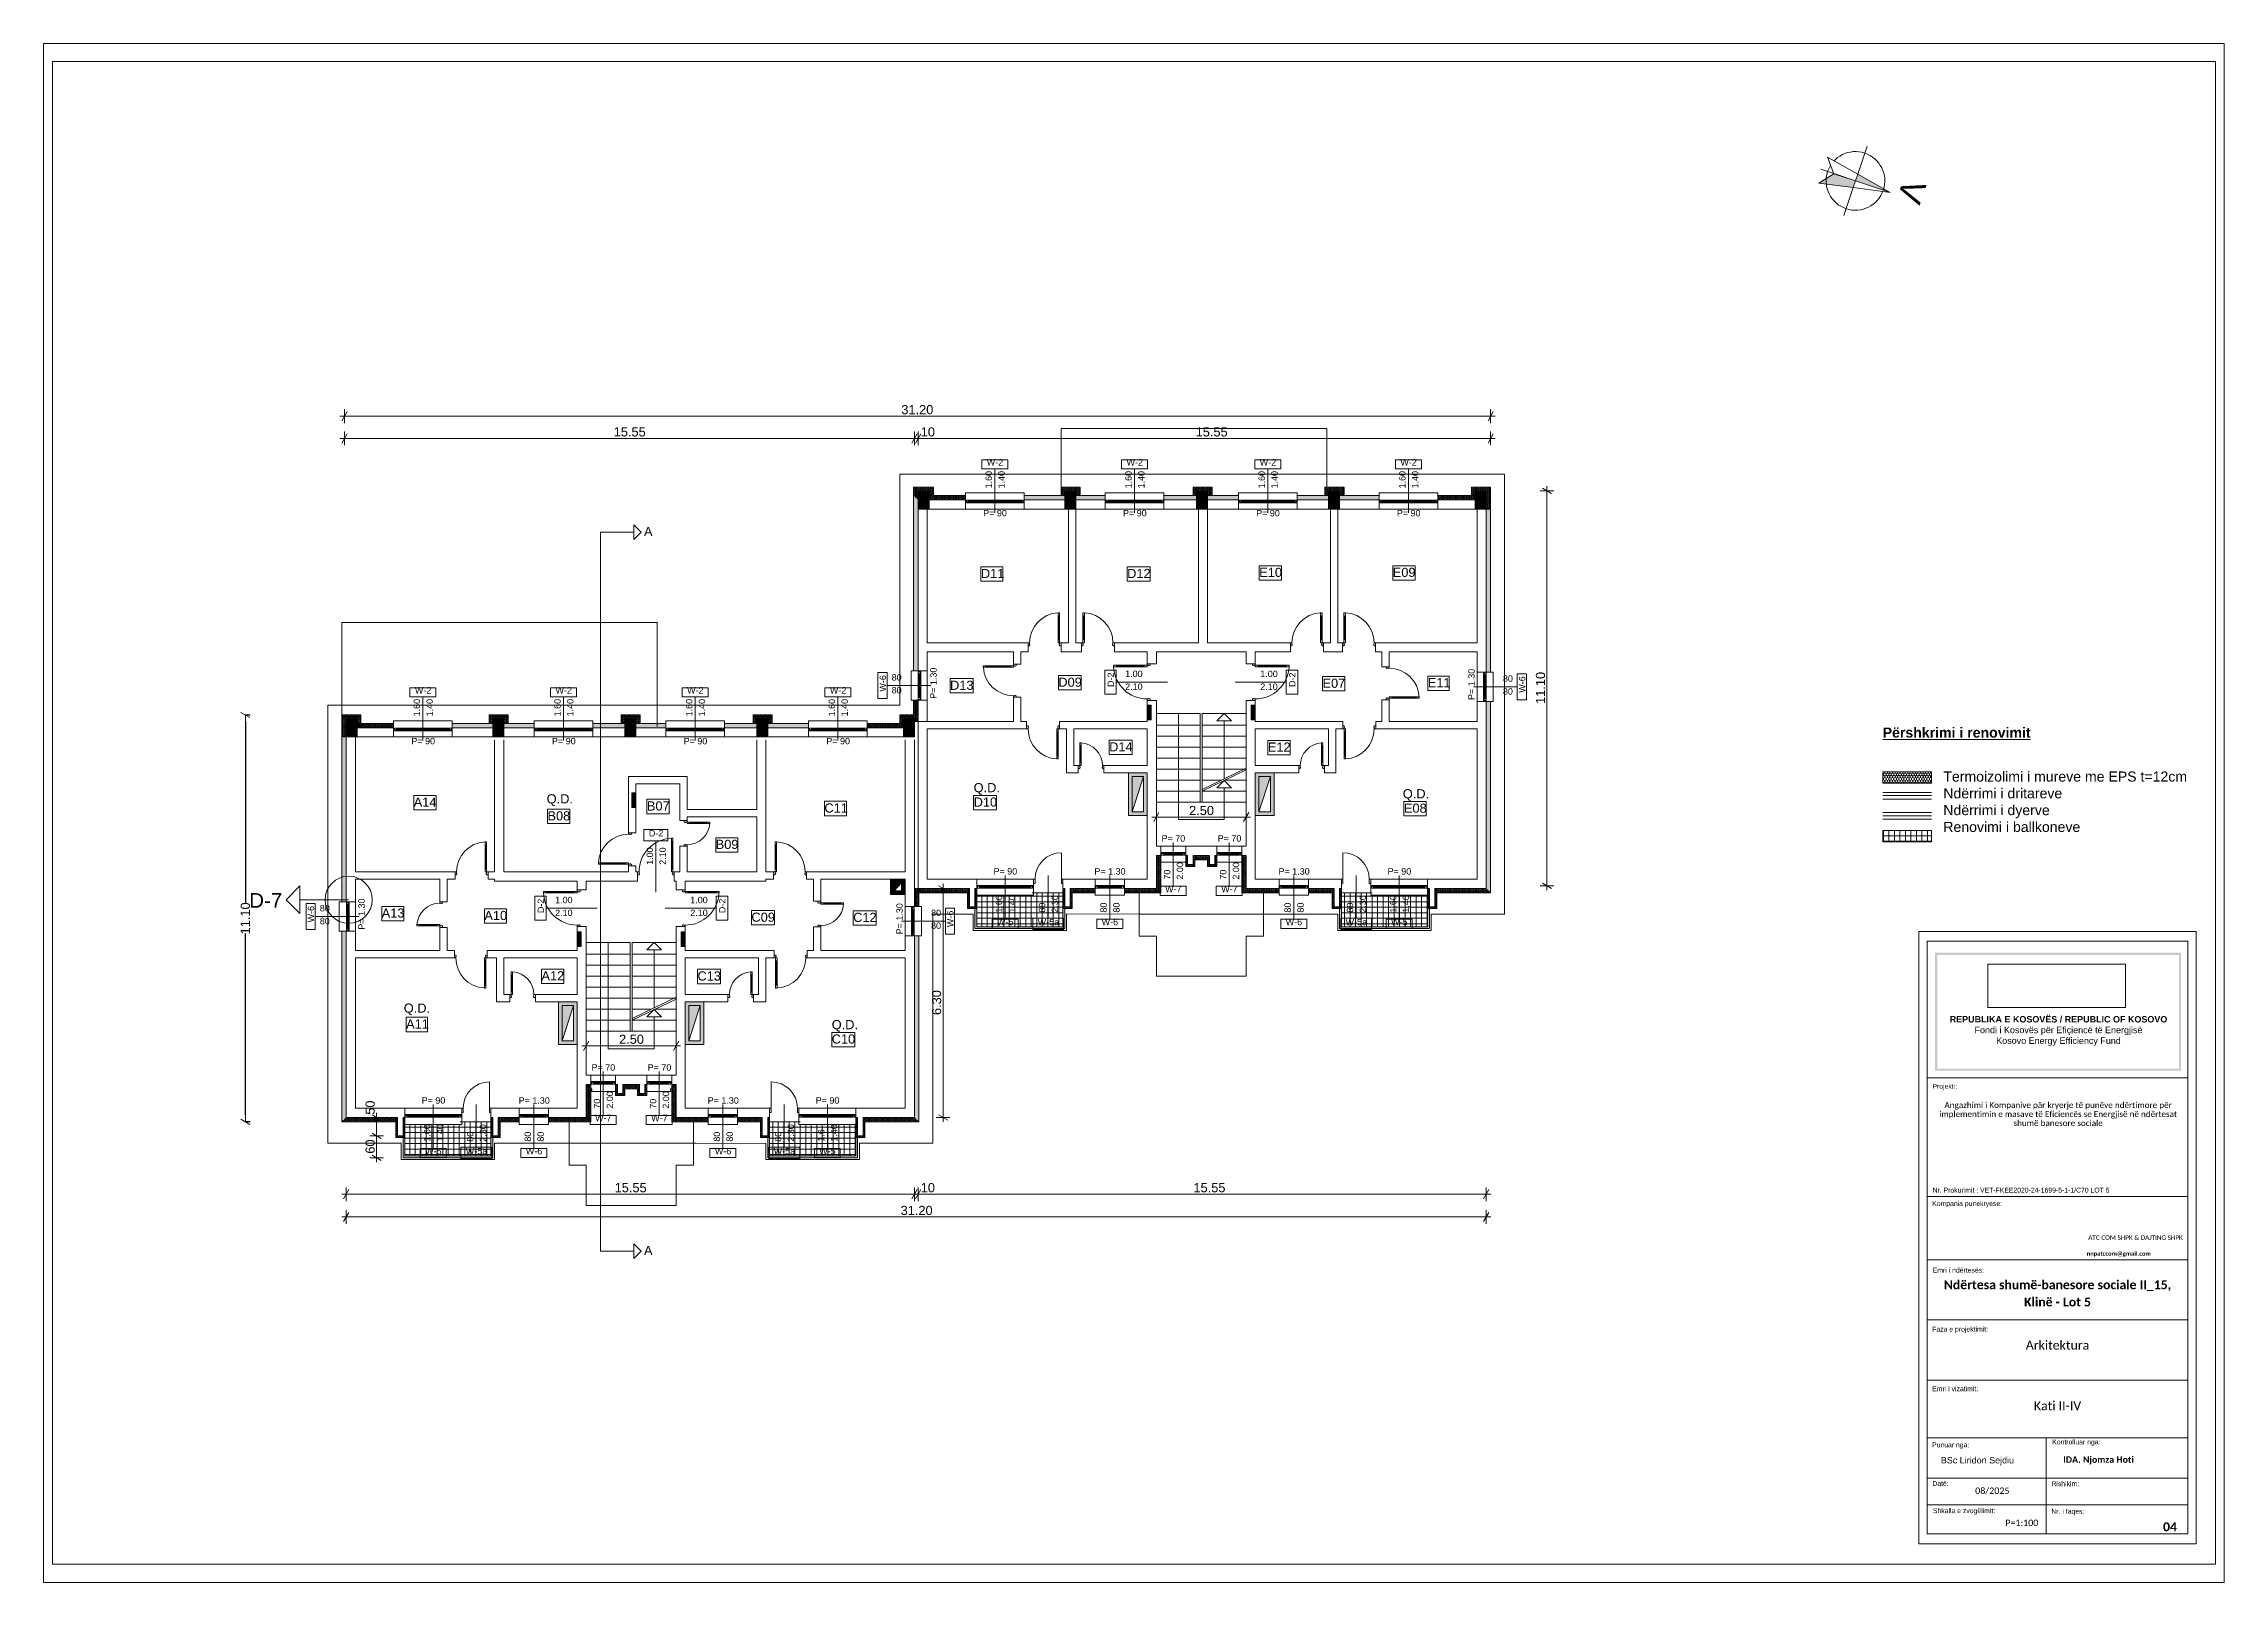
# Paper-space layout 'a3' of a CAD drawing. Header units: feet, sheet in inches. Extents: x 0 to 16.5, y 0 to 11.6.
# The model-space entities are those that its viewports show. They can reach past a viewport. Long polylines and large blocks are cut down to what shows.
import ezdxf
from ezdxf.enums import TextEntityAlignment as Align

# ---------------------------------------------------------------- set-up
doc = ezdxf.new("R2010")
doc.units = ezdxf.units.FT
doc.header["$MEASUREMENT"] = 0
doc.header["$XCLIPFRAME"] = 0
doc.set_wipeout_variables(frame=1)
doc.linetypes.add('Long Dashed', pattern=[529.166651, 317.499995, -211.666656])
doc.linetypes.add('Wipeout_Contour', pattern=[1000, 0, -1000])
for name, color, linetype in [('0_muret e jashtme', 7, 'Continuous'), ('Dimensioning - General', 7, 'Continuous'), ('Drawing & Figure', 7, 'Continuous'), ('Interior - Furniture', 7, 'Continuous'), ('Shell - Roof', 7, 'Continuous')]:
    doc.layers.add(name, color=color, linetype=linetype)
for name, color, linetype, lineweight in [('0_muret e jashtme_Pen_No__1', 7, 'Continuous', 0), ('0_muret e jashtme_Pen_No__19', 255, 'Continuous', 0), ('Annotation - Text_Pen_No__1', 7, 'Continuous', 0), ('Annotation - Text_Pen_No__20', 1, 'Continuous', 0), ('ARCHICAD Door Markers_Pen_No__20', 1, 'Continuous', 0), ('ARCHICAD Door Markers_Pen_No__60', 230, 'Continuous', 0), ('ARCHICAD Doors_Pen_No__1', 7, 'Continuous', 0), ('ARCHICAD Doors_Pen_No__20', 1, 'Continuous', 0), ('ARCHICAD Doors_Pen_No__60', 230, 'Continuous', 0), ('ARCHICAD Window Markers_Pen_No__20', 1, 'Continuous', 0), ('ARCHICAD Windows_Pen_No__20', 1, 'Continuous', 0), ('Dimensioning - General_Pen_No__1', 7, 'Continuous', 0), ('Dimensioning - General_Pen_No__41', 7, 'Continuous', 0), ('Interior - Furniture _Pen_No__1', 7, 'Continuous', 0), ('Lines_Pen_No__20', 1, 'Continuous', 0), ('Shell - Roof_Pen_No__1', 7, 'Continuous', 0), ('Shell - Roof_Pen_No__20', 1, 'Continuous', 0), ('Shell - Roof_Pen_No__21', 7, 'Continuous', 0), ('Structural - Bearing_Pen_No__1', 7, 'Continuous', 0), ('Structural - Bearing_Pen_No__20', 1, 'Continuous', 0), ('Structural - Bearing_Pen_No__60', 230, 'Continuous', 0), ('Text blocks_Pen_No__1', 7, 'Continuous', 0), ('Text blocks_Pen_No__2', 8, 'Continuous', 0), ('Text blocks_Pen_No__20', 1, 'Continuous', 0)]:
    doc.layers.add(name, color=color, linetype=linetype, lineweight=lineweight)
for name, color, linetype, lineweight, true_color in [('0_muret e jashtme_Pen_No__14', 7, 'Continuous', 0, 0xbd8b17), ('Shell - Roof_Pen_No__102', 7, 'Continuous', 0, 0xcccccc), ('Shell - Roof_Pen_No__61', 7, 'Continuous', 0, 0x6a6a6a), ('Structural - Bearing_Pen_No__102', 7, 'Continuous', 0, 0xcccccc), ('Structural - Bearing_Pen_No__14', 7, 'Continuous', 0, 0xbd8b17), ('Structural - Bearing_Pen_No__61', 7, 'Continuous', 0, 0x6a6a6a), ('Structural - Bearing_Pen_No__65', 7, 'Continuous', 0, 0x80c2ff), ('Structural - Bearing_Pen_No__82', 7, 'Continuous', 0, 0xaaaaaa), ('Structural - Bearing_Pen_No__86', 7, 'Continuous', 0, 0x5555ff)]:
    doc.layers.add(name, color=color, linetype=linetype, lineweight=lineweight, true_color=true_color)
doc.styles.add('GENERATED_STYLE_1', font='arial.ttf')
doc.styles.add('GENERATED_STYLE_2', font='arialbd.ttf')
doc.styles.add('GENERATED_STYLE_3', font='calibrib.ttf')
doc.styles.add('GENERATED_STYLE_4', font='calibri.ttf')
doc.styles.add('GENERATED_STYLE_5', font='calibril.ttf')
doc.styles.add('GENERATED_STYLE_6', font='ARIALUNI.TTF')
doc.dimstyles.new('GENERATED_STYLE__1', dxfattribs={"dimtxt": 250, "dimasz": 190, "dimexe": 0.18, "dimexo": 3, "dimgap": 0.09, "dimtad": 1, "dimlfac": 0.001, "dimzin": 0, "dimdsep": 46, "dimtxsty": 'GENERATED_STYLE_1', "dimblk": 'ARROWHEAD_2', "dimblk1": 'ARROWHEAD_2', "dimblk2": 'ARROWHEAD_2', "dimcen": 0.09, "dimclrd": 7, "dimclre": 7, "dimclrt": 7, "dimadec": 0, "dimazin": 0, "dimtfac": 1, "dimtdec": 4, "dimtmove": 0, "dimatfit": 3, "dimfxl": 1, "dimtolj": 1, "dimtzin": 0, "dimarcsym": 0})
doc.dimstyles.new('GENERATED_STYLE__2', dxfattribs={"dimtxt": 250, "dimasz": 190, "dimexe": 0.18, "dimexo": 3, "dimgap": 0.09, "dimtad": 1, "dimtih": 1, "dimtoh": 1, "dimlfac": 0.001, "dimzin": 0, "dimdsep": 46, "dimtxsty": 'GENERATED_STYLE_1', "dimblk": 'ARROWHEAD_2', "dimblk1": 'ARROWHEAD_2', "dimblk2": 'ARROWHEAD_2', "dimcen": 0.09, "dimclrd": 7, "dimclre": 7, "dimclrt": 7, "dimadec": 0, "dimazin": 0, "dimtfac": 1, "dimtdec": 4, "dimtmove": 0, "dimatfit": 3, "dimfxl": 1, "dimtolj": 1, "dimtzin": 0, "dimarcsym": 0})
picture_1 = doc.add_image_def('image1.png', size_in_pixel=(354, 134))
pattern_1 = [(0, (2247653.82, -76424.97), (0, 150), []), (90, (2247653.82, -76424.97), (-150, 0), [])]
pattern_2 = [(90, (2247653.822, -76424.967), (-34.6410162, 0), [20, -40]), (90, (2247636.502, -76394.967), (-34.6410162, 0), [20, -40]), (150, (2247653.822, -76404.967), (17.320508, 30), [20, -40]), (150, (2247619.18, -76404.967), (17.320508, 30), [20, -40]), (210, (2247653.822, -76424.967), (-17.320508, 30), [20, -40]), (210, (2247619.18, -76424.967), (-17.320508, 30), [20, -40])]
pattern_3 = [(90, (2247653.822, -76344.967), (-34.6410162, 0), [20, -40]), (90, (2247636.502, -76314.967), (-34.6410162, 0), [20, -40]), (150, (2247653.822, -76324.967), (17.320508, 30), [20, -40]), (150, (2247619.18, -76324.967), (17.320508, 30), [20, -40]), (210, (2247653.822, -76344.967), (-17.320508, 30), [20, -40]), (210, (2247619.18, -76344.967), (-17.320508, 30), [20, -40])]

psp = doc.layouts.new('a3')

msp = doc.modelspace()

# ---------------------------------------------------------------- texts
at = {"layer": 'Annotation - Text_Pen_No__1', "color": 7, "style": 'GENERATED_STYLE_3'}
msp.add_text('IDA. Njomza Hoti', height=175, dxfattribs=at).set_placement((2850906.016, -64883.18))
at = {"layer": 'Annotation - Text_Pen_No__1', "color": 7, "linetype": 'Continuous', "lineweight": 0, "attachment_point": 2}
for s, insert, char_height, style in [('\\A1;REPUBLIKA E KOSOVËS / REPUBLIC OF KOSOVO\\P{\\fArial|b0|i0|c0|p34;Fondi i Kosovës për Efiçiencë të Energjisë\\PKosovo Energy Efficiency Fund\\P}', (2850778.013, -52693.432), 175, 'GENERATED_STYLE_2'), ('\\A1;Arkitektura', (2850751.549, -61550.826), 242.5, 'GENERATED_STYLE_4'), ('\\A1;Kati II-IV', (2850751.549, -63205.367), 242.5, 'GENERATED_STYLE_4'), ('\\A1;08/2025', (2848972.726, -65556.863), 175, 'GENERATED_STYLE_4'), ('\\A1;P=1:100', (2849776.467, -66431.425), 175, 'GENERATED_STYLE_4'), ('\\A1; 04', (2853776.416, -66508.088), 242.5, 'GENERATED_STYLE_3')]:
    msp.add_mtext(s, dxfattribs=dict(at, insert=insert, char_height=char_height, style=style))
at = {"layer": 'Annotation - Text_Pen_No__1', "color": 7, "linetype": 'Continuous', "lineweight": 5, "insert": (2850768.515, -55041.768), "char_height": 160, "width": 6797.99537, "attachment_point": 2, "line_spacing_factor": 0.919632, "style": 'GENERATED_STYLE_5'}
msp.add_mtext('\\A1;Angazhimi i Kompanive pär kryerje të punëve ndërtimore për implementimin e masave të Eficiencës se Energjisë në ndërtesat shumë banesore sociale', dxfattribs=at)
at = {"layer": 'Annotation - Text_Pen_No__1', "color": 7, "linetype": 'Continuous', "lineweight": 5, "attachment_point": 2}
for s, insert, char_height, style in [('\\A1;ATC COM SHPK & DAJTING SHPK ', (2852878.607, -58675.523), 125, 'GENERATED_STYLE_4'), ('\\A1;BSc Liridon Sejdiu', (2848566.508, -64724.821), 175, 'GENERATED_STYLE_1')]:
    msp.add_mtext(s, dxfattribs=dict(at, insert=insert, char_height=char_height, style=style))
at = {"layer": 'Annotation - Text_Pen_No__1', "color": 7, "linetype": 'Continuous', "lineweight": 0, "insert": (2850751.549, -59903.24), "char_height": 242.5, "attachment_point": 2, "line_spacing_factor": 1.16153, "style": 'GENERATED_STYLE_3'}
msp.add_mtext('\\A1;Ndërtesa shumë-banesore sociale II_15, \\PKlinë - Lot 5', dxfattribs=at)
at = {"layer": 'Annotation - Text_Pen_No__20', "color": 1, "linetype": 'Continuous', "lineweight": 0, "insert": (2801872.793, -49338.044), "char_height": 400, "attachment_point": 2, "style": 'GENERATED_STYLE_6'}
msp.add_mtext('\\A1;D-7', dxfattribs=at)
at = {"layer": 'Dimensioning - General', "color": 7, "style": 'GENERATED_STYLE_1'}
msp.add_text('31.20', height=250, dxfattribs=at).set_placement((2819211.078, -36271.165))
at = {"layer": 'Dimensioning - General', "color": 7, "lineweight": 0, "insert": (2811365.744, -36882.8), "char_height": 250, "attachment_point": 7, "style": 'GENERATED_STYLE_1'}
msp.add_mtext('\\A1;15.55', dxfattribs=at)
at = {"layer": 'Dimensioning - General', "color": 7, "lineweight": 0, "insert": (2836774.734, -44176.769), "char_height": 250, "attachment_point": 7, "rotation": 90, "style": 'GENERATED_STYLE_1'}
msp.add_mtext('\\A1;11.10', dxfattribs=at)
at = {"layer": 'Dimensioning - General_Pen_No__41', "color": 7, "linetype": 'Continuous', "lineweight": 0, "attachment_point": 7}
for s, insert, char_height, style in [('\\A1;{\\LPërshkrimi i renovimit}', (2845982.18, -45099), 275, 'GENERATED_STYLE_2'), ('\\A1;Projekti:', (2847339.908, -54717.746), 133.375, 'GENERATED_STYLE_1'), ('\\A1;Kompania punekryese:', (2847333.07, -57914.223), 133.375, 'GENERATED_STYLE_1'), ('\\A1;Emri i ndërtesës:', (2847347.565, -59695.295), 133.375, 'GENERATED_STYLE_1'), ('\\A1;Faza e projektimit:', (2847333.368, -61342.271), 133.375, 'GENERATED_STYLE_1'), ('\\A1;Emri i vizatimit:', (2847333.833, -62930.548), 133.375, 'GENERATED_STYLE_1'), ('\\A1;Kontrolluar nga:', (2850607.31, -64420.397), 133.375, 'GENERATED_STYLE_1'), ('\\A1;Punuar nga:', (2847329.673, -64499.11), 133.375, 'GENERATED_STYLE_1'), ('\\A1;Datë:', (2847337.678, -65513.896), 133.375, 'GENERATED_STYLE_1'), ('\\A1;Rishikim:', (2850585.516, -65522.118), 133.375, 'GENERATED_STYLE_1'), ('\\A1;Shkalla e zvogëlimit:', (2847352.512, -66296.499), 133.375, 'GENERATED_STYLE_1'), ('\\A1;Nr. i faqes:', (2850584.332, -66312.095), 133.375, 'GENERATED_STYLE_1')]:
    msp.add_mtext(s, dxfattribs=dict(at, insert=insert, char_height=char_height, style=style))
at = {"layer": 'Dimensioning - General_Pen_No__41', "color": 7, "linetype": 'Continuous', "lineweight": 5, "insert": (2847343.655, -57511.339), "char_height": 133.375, "attachment_point": 7, "style": 'GENERATED_STYLE_1'}
msp.add_mtext('\\A1;Nr. Prokurimit : VET-FKEE2020-24-1699-5-1-1/C70 LOT 5', dxfattribs=at)
at = {"layer": 'Dimensioning - General_Pen_No__41', "color": 7, "linetype": 'Continuous', "lineweight": 5, "insert": (2851548.656, -59262.732), "char_height": 115, "attachment_point": 7, "line_spacing_factor": 0.922253, "style": 'GENERATED_STYLE_1'}
msp.add_mtext('\\A1;\\pt737.29,1517,2350.4,3281.9;{\\fCalibri|b1|i0|c0|p34;nnpatccom@gmail.com}', dxfattribs=at)
at = {"layer": 'Text blocks_Pen_No__1', "color": 7, "linetype": 'Continuous', "lineweight": 0, "char_height": 75, "attachment_point": 1, "rotation": 90, "style": 'GENERATED_STYLE_1'}
for insert in [(2825932.091, -44516.036), (2828772.091, -44516.036), (2811872.091, -46915.022), (2810382.091, -50705.173), (2813222.091, -50705.173)]:
    msp.add_mtext('\\A1;KSH', dxfattribs=dict(at, insert=insert))
at = {"layer": 'Text blocks_Pen_No__1', "color": 7, "linetype": 'Continuous', "lineweight": 0, "attachment_point": 1, "style": 'GENERATED_STYLE_1'}
for s, insert, char_height in [('\\A1;Q.D.', (2821184.197, -46336.283), 250), ('\\A1;Termoizolimi i mureve me EPS t=12cm\\PNdërrimi i dritareve\\PNdërrimi i dyerve\\PRenovimi i ballkoneve\\P', (2847636.108, -46019.896), 275), ('\\A1;Q.D.', (2809536.768, -46641.16), 250), ('\\A1;Q.D.', (2832892.01, -46502.344), 250), ('\\A1;Q.D.', (2805639.221, -52351.266), 250), ('\\A1;Q.D.', (2817312.756, -52801.929), 250)]:
    msp.add_mtext(s, dxfattribs=dict(at, insert=insert, char_height=char_height))
at = {"layer": 'Text blocks_Pen_No__2', "color": 8, "linetype": 'Continuous', "lineweight": 0, "char_height": 250, "attachment_point": 1, "style": 'GENERATED_STYLE_1'}
for s, insert in [('\\A1;D11', (2821381.491, -40492.462)), ('\\A1;D12', (2825371.211, -40492.462)), ('\\A1;E10', (2828974.229, -40461.696)), ('\\A1;E09', (2832617.584, -40461.696)), ('\\A1;D13', (2820541.199, -43542.364)), ('\\A1;D09', (2823494.83, -43457.92)), ('\\A1;E07', (2830700.534, -43486.836)), ('\\A1;E11', (2833573.688, -43471.881)), ('\\A1;D14', (2824880.894, -45223.269)), ('\\A1;E12', (2829209.569, -45228.901)), ('\\A1;A14', (2805910.088, -46730.455)), ('\\A1;B07', (2812271.43, -46835.755)), ('\\A1;C11', (2817113.787, -46891.117)), ('\\A1;D10', (2821184.197, -46729.14)), ('\\A1;E08', (2832921.584, -46895.202)), ('\\A1;B08', (2809558.337, -47105.415)), ('\\A1;B09', (2814147.495, -47883.291)), ('\\A1;A13', (2805036.724, -49757.262)), ('\\A1;A10', (2807837.094, -49824.428)), ('\\A1;C09', (2815122.71, -49870.294)), ('\\A1;C12', (2817897.788, -49874.886)), ('\\A1;A12', (2809394.293, -51469.89)), ('\\A1;C13', (2813650.898, -51474.802)), ('\\A1;A11', (2805702.209, -52784.774)), ('\\A1;C10', (2817312.756, -53194.786))]:
    msp.add_mtext(s, dxfattribs=dict(at, insert=insert))
at = {"layer": 'Text blocks_Pen_No__20', "color": 1, "linetype": 'Continuous', "lineweight": 0, "char_height": 250, "attachment_point": 1, "style": 'GENERATED_STYLE_1'}
for insert in [(2812190.809, -39347.096), (2812190.809, -58966.545)]:
    msp.add_mtext('\\A1;A', dxfattribs=dict(at, insert=insert))

# ---------------------------------------------------------------- blocks, each defined once
blk = doc.blocks.new('Window 22_2')
at = {"layer": 'ARCHICAD Windows_Pen_No__20', "color": 1, "linetype": 'Continuous', "lineweight": 0}
for p, q in [((-800, 150), (-800, 220)), ((-800, 220), (800, 220)), ((-800, 150), (-800, 30)), ((-800, 30), (-800, 0)), ((-800, 0), (-775, 0)), ((-800, 0), (-800, -50)), ((-800, 0), (-800, -50)), ((-775, 25), (-725, 25)), ((-775, -25), (-775, 25)), ((-775, 0), (-775, -25)), ((-725, 25), (725, 25)), ((-725, 25), (-725, -25)), ((-725, 25), (725, 25)), ((-725, 0), (725, 0)), ((725, -25), (725, 25)), ((725, 25), (775, 25)), ((775, 25), (775, -25)), ((775, -25), (775, 0)), ((775, 0), (800, 0)), ((800, 220), (800, 150)), ((800, 150), (800, 30)), ((800, 30), (800, 0)), ((800, 0), (800, -50)), ((800, 0), (800, -50)), ((-750, -50), (-800, -50)), ((-800, -50), (-800, -220)), ((-800, -220), (800, -220)), ((-775, -25), (-750, -25)), ((-725, -25), (-775, -25)), ((-750, -25), (-750, -50)), ((750, -50), (-750, -50)), ((725, -25), (-725, -25)), ((775, -25), (725, -25)), ((750, -50), (750, -25)), ((750, -25), (775, -25)), ((800, -50), (750, -50)), ((800, -50), (800, -220))]:
    blk.add_line(p, q, dxfattribs=at)
blk = doc.blocks.new('W Marker 22')
at = {"layer": 'ARCHICAD Window Markers_Pen_No__20', "color": 1, "linetype": 'Continuous', "lineweight": 0}
for p, q in [((354, 975), (-354, 975)), ((-354, 975), (-354, 725)), ((-354, 725), (354, 725)), ((0, 725), (0, -470)), ((354, 725), (354, 975))]:
    blk.add_line(p, q, dxfattribs=at)
at = {"layer": 'ARCHICAD Window Markers_Pen_No__20', "color": 1, "lineweight": 0, "style": 'GENERATED_STYLE_1'}
for tag, rotation, p in [('AC_MarkerText_1', 180, (220, 1055)), ('AC_MarkerText_2_0', 270, (-322, 657)), ('AC_MarkerText_2_1', 270, (28, 657)), ('AC_MarkerText_4', 180, (417, -328))]:
    blk.add_attdef(tag, text='', height=175, rotation=rotation, dxfattribs=at).set_placement(p, align=Align.BOTTOM_LEFT)
blk = doc.blocks.new('Wall_2', base_point=(2804368, -45159))
at = {"layer": '0_muret e jashtme_Pen_No__14', "linetype": 'Continuous', "lineweight": 0, "true_color": 0xbd8b17}
h = blk.add_hatch(dxfattribs=at)
h.set_pattern_fill('STYROFOAM_SM_INSULATION', color=42, style=0, pattern_type=2)
h.set_pattern_definition(pattern_2)
h.paths.add_polyline_path([(2804368, -44789), (2804368, -44909), (2805362, -44909), (2805362, -44789)])
h = blk.add_hatch(dxfattribs=at)
h.set_pattern_fill('STYROFOAM_SM_INSULATION', color=42, style=0, pattern_type=2)
h.set_pattern_definition(pattern_2)
h.paths.add_polyline_path([(2806962, -44909), (2809198, -44909), (2809198, -44789), (2806962, -44789)])
h = blk.add_hatch(dxfattribs=at)
h.set_pattern_fill('STYROFOAM_SM_INSULATION', color=42, style=0, pattern_type=2)
h.set_pattern_definition(pattern_2)
h.paths.add_polyline_path([(2812789, -44789), (2810798, -44789), (2810798, -44909), (2812789, -44909)])
h = blk.add_hatch(dxfattribs=at)
h.set_pattern_fill('STYROFOAM_SM_INSULATION', color=42, style=0, pattern_type=2)
h.set_pattern_definition(pattern_2)
h.paths.add_polyline_path([(2816683, -44789), (2814389, -44789), (2814389, -44909), (2816683, -44909)])
h = blk.add_hatch(dxfattribs=at)
h.set_pattern_fill('STYROFOAM_SM_INSULATION', color=42, style=0, pattern_type=2)
h.set_pattern_definition(pattern_2)
h.paths.add_polyline_path([(2818283, -44909), (2819487, -44909), (2819568, -44789), (2818283, -44789)])
h = blk.add_hatch(dxfattribs=at)
h.set_pattern_fill('STYROFOAM_SM_INSULATION', color=42, style=0, pattern_type=2)
h.set_pattern_definition(pattern_2)
h.paths.add_polyline_path([(2819487, -44909), (2819568, -44909), (2819568, -44789)])
at = {"layer": '0_muret e jashtme_Pen_No__1', "color": 7, "linetype": 'Continuous', "lineweight": 0}
for p, q in [((2805362, -44909), (2804368, -44909)), ((2805362, -44789), (2805362, -44909)), ((2805362, -44909), (2805362, -44939)), ((2805362, -44939), (2805362, -44989)), ((2805362, -44989), (2805362, -45159)), ((2806962, -44789), (2806962, -44909)), ((2809198, -44909), (2806962, -44909)), ((2806962, -44909), (2806962, -44939)), ((2806962, -44939), (2806962, -44989)), ((2806962, -44989), (2806962, -45159)), ((2809198, -44789), (2809198, -44909)), ((2809198, -44909), (2809198, -44939)), ((2809198, -44939), (2809198, -44989)), ((2809198, -44989), (2809198, -45159)), ((2810798, -44789), (2810798, -44909)), ((2812789, -44909), (2810798, -44909)), ((2810798, -44909), (2810798, -44939)), ((2810798, -44939), (2810798, -44989)), ((2810798, -44989), (2810798, -45159)), ((2812789, -44789), (2812789, -44909)), ((2812789, -44909), (2812789, -44939)), ((2812789, -44939), (2812789, -44989)), ((2812789, -44989), (2812789, -45159)), ((2814389, -44789), (2814389, -44909)), ((2816683, -44909), (2814389, -44909)), ((2814389, -44909), (2814389, -44939)), ((2814389, -44939), (2814389, -44989)), ((2814389, -44989), (2814389, -45159)), ((2816683, -44789), (2816683, -44909)), ((2816683, -44909), (2816683, -44939)), ((2816683, -44939), (2816683, -44989)), ((2816683, -44989), (2816683, -45159)), ((2818283, -44789), (2818283, -44909)), ((2819318, -44909), (2818283, -44909)), ((2818283, -44909), (2818283, -44939)), ((2818283, -44939), (2818283, -44989)), ((2818283, -44989), (2818283, -45159)), ((2819487, -44909), (2819318, -44909)), ((2819487, -44909), (2819568, -44909))]:
    blk.add_line(p, q, dxfattribs=at)
at = {"layer": '0_muret e jashtme_Pen_No__1', "color": 7, "linetype": 'Continuous', "lineweight": 0, "flags": 128}
for points in [[(2805362, -44789), (2804368, -44789)], [(2804368, -44789), (2804368, -44909)], [(2804368, -44909), (2804368, -45159)], [(2804368, -45159), (2805362, -45159)], [(2809198, -44789), (2806962, -44789)], [(2806962, -45159), (2808118, -45159)], [(2808368, -45159), (2809198, -45159)], [(2812789, -44789), (2810798, -44789)], [(2810798, -45159), (2812789, -45159)], [(2816683, -44789), (2814389, -44789)], [(2814389, -45159), (2815268, -45159)], [(2815518, -45159), (2816683, -45159)], [(2819568, -44789), (2818283, -44789)], [(2818283, -45159), (2819318, -45159)], [(2819568, -44789), (2819568, -44909)], [(2819568, -44909), (2819568, -45159)]]:
    blk.add_lwpolyline(points, dxfattribs=at)
at = {"layer": 'ARCHICAD Window Markers_Pen_No__20', "color": 1, "linetype": 'Continuous', "lineweight": 0}
ref = blk.add_blockref('W Marker 22', (2806162, -44789), dxfattribs=at)
ref.add_attrib('AC_MarkerText_1', 'W-2', dxfattribs={"color": 1, "lineweight": 0, "height": 175, "style": 'GENERATED_STYLE_1'}).set_placement((2805942, -44026), align=Align.BOTTOM_LEFT)
ref.add_attrib('AC_MarkerText_2', '1.60', dxfattribs={"color": 1, "lineweight": 0, "height": 175, "rotation": 90, "style": 'GENERATED_STYLE_1'}).set_placement((2806135, -44597), align=Align.BOTTOM_LEFT)
ref.add_attrib('AC_MarkerText_3', '1.40', dxfattribs={"color": 1, "lineweight": 0, "height": 175, "rotation": 90, "style": 'GENERATED_STYLE_1'}).set_placement((2806485, -44597), align=Align.BOTTOM_LEFT)
ref.add_attrib('AC_MarkerText_4', 'P= 90', dxfattribs={"color": 1, "lineweight": 0, "height": 175, "style": 'GENERATED_STYLE_1'}).set_placement((2805846, -45411), align=Align.BOTTOM_LEFT)
ref = blk.add_blockref('W Marker 22', (2809998, -44789), dxfattribs=at)
ref.add_attrib('AC_MarkerText_1', 'W-2', dxfattribs={"color": 1, "lineweight": 0, "height": 175, "style": 'GENERATED_STYLE_1'}).set_placement((2809778, -44026), align=Align.BOTTOM_LEFT)
ref.add_attrib('AC_MarkerText_2', '1.60', dxfattribs={"color": 1, "lineweight": 0, "height": 175, "rotation": 90, "style": 'GENERATED_STYLE_1'}).set_placement((2809971, -44597), align=Align.BOTTOM_LEFT)
ref.add_attrib('AC_MarkerText_3', '1.40', dxfattribs={"color": 1, "lineweight": 0, "height": 175, "rotation": 90, "style": 'GENERATED_STYLE_1'}).set_placement((2810321, -44597), align=Align.BOTTOM_LEFT)
ref.add_attrib('AC_MarkerText_4', 'P= 90', dxfattribs={"color": 1, "lineweight": 0, "height": 175, "style": 'GENERATED_STYLE_1'}).set_placement((2809682, -45411), align=Align.BOTTOM_LEFT)
ref = blk.add_blockref('W Marker 22', (2813589, -44789), dxfattribs=at)
ref.add_attrib('AC_MarkerText_1', 'W-2', dxfattribs={"color": 1, "lineweight": 0, "height": 175, "style": 'GENERATED_STYLE_1'}).set_placement((2813369, -44026), align=Align.BOTTOM_LEFT)
ref.add_attrib('AC_MarkerText_2', '1.60', dxfattribs={"color": 1, "lineweight": 0, "height": 175, "rotation": 90, "style": 'GENERATED_STYLE_1'}).set_placement((2813562, -44597), align=Align.BOTTOM_LEFT)
ref.add_attrib('AC_MarkerText_3', '1.40', dxfattribs={"color": 1, "lineweight": 0, "height": 175, "rotation": 90, "style": 'GENERATED_STYLE_1'}).set_placement((2813912, -44597), align=Align.BOTTOM_LEFT)
ref.add_attrib('AC_MarkerText_4', 'P= 90', dxfattribs={"color": 1, "lineweight": 0, "height": 175, "style": 'GENERATED_STYLE_1'}).set_placement((2813273, -45411), align=Align.BOTTOM_LEFT)
ref = blk.add_blockref('W Marker 22', (2817483, -44789), dxfattribs=at)
ref.add_attrib('AC_MarkerText_1', 'W-2', dxfattribs={"color": 1, "lineweight": 0, "height": 175, "style": 'GENERATED_STYLE_1'}).set_placement((2817263, -44026), align=Align.BOTTOM_LEFT)
ref.add_attrib('AC_MarkerText_2', '1.60', dxfattribs={"color": 1, "lineweight": 0, "height": 175, "rotation": 90, "style": 'GENERATED_STYLE_1'}).set_placement((2817455, -44597), align=Align.BOTTOM_LEFT)
ref.add_attrib('AC_MarkerText_3', '1.40', dxfattribs={"color": 1, "lineweight": 0, "height": 175, "rotation": 90, "style": 'GENERATED_STYLE_1'}).set_placement((2817805, -44597), align=Align.BOTTOM_LEFT)
ref.add_attrib('AC_MarkerText_4', 'P= 90', dxfattribs={"color": 1, "lineweight": 0, "height": 175, "style": 'GENERATED_STYLE_1'}).set_placement((2817166, -45411), align=Align.BOTTOM_LEFT)
at = {"layer": 'ARCHICAD Windows_Pen_No__20', "color": 1, "linetype": 'Continuous', "lineweight": 0, "xscale": -1, "zscale": 1000}
for p in [(2806162, -44939), (2809998, -44939), (2813589, -44939), (2817483, -44939)]:
    blk.add_blockref('Window 22_2', p, dxfattribs=at)
blk = doc.blocks.new('Window 22')
at = {"layer": 'ARCHICAD Windows_Pen_No__20', "color": 1, "linetype": 'Continuous', "lineweight": 0}
for p, q in [((-400, 150), (-400, 220)), ((-400, 220), (400, 220)), ((-400, 150), (-400, 30)), ((-400, 30), (-400, 0)), ((-400, 0), (-375, 0)), ((-400, 0), (-400, -50)), ((-400, 0), (-400, -50)), ((-375, 25), (-325, 25)), ((-375, -25), (-375, 25)), ((-375, 0), (-375, -25)), ((-325, 25), (325, 25)), ((-325, 25), (-325, -25)), ((-325, 25), (325, 25)), ((-325, 0), (325, 0)), ((325, -25), (325, 25)), ((325, 25), (375, 25)), ((375, 25), (375, -25)), ((375, -25), (375, 0)), ((375, 0), (400, 0)), ((400, 220), (400, 150)), ((400, 150), (400, 30)), ((400, 30), (400, 0)), ((400, 0), (400, -50)), ((400, 0), (400, -50)), ((-350, -50), (-400, -50)), ((-400, -50), (-400, -220)), ((-400, -220), (400, -220)), ((-375, -25), (-350, -25)), ((-325, -25), (-375, -25)), ((-350, -25), (-350, -50)), ((350, -50), (-350, -50)), ((325, -25), (-325, -25)), ((375, -25), (325, -25)), ((350, -50), (350, -25)), ((350, -25), (375, -25)), ((400, -50), (350, -50)), ((400, -50), (400, -220))]:
    blk.add_line(p, q, dxfattribs=at)
blk = doc.blocks.new('W Marker 22_2')
at = {"layer": 'ARCHICAD Window Markers_Pen_No__20', "color": 1, "linetype": 'Continuous', "lineweight": 0}
for p, q in [((0, -1095), (0, 100)), ((-354, -1095), (-354, -1345)), ((354, -1095), (-354, -1095)), ((354, -1345), (354, -1095)), ((-354, -1345), (354, -1345))]:
    blk.add_line(p, q, dxfattribs=at)
at = {"layer": 'ARCHICAD Window Markers_Pen_No__20', "color": 1, "lineweight": 0, "style": 'GENERATED_STYLE_1'}
for tag, p in [('AC_MarkerText_2_1', (-28, -913)), ('AC_MarkerText_2_0', (322, -913))]:
    blk.add_attdef(tag, text='', height=175, rotation=90, dxfattribs=at).set_placement(p, align=Align.BOTTOM_LEFT)
for tag, p in [('AC_MarkerText_4', (-417, 72)), ('AC_MarkerText_1', (-220, -1310))]:
    blk.add_attdef(tag, text='', height=175, dxfattribs=at).set_placement(p, align=Align.BOTTOM_LEFT)
blk = doc.blocks.new('Window 22_3')
at = {"layer": 'ARCHICAD Windows_Pen_No__20', "color": 1, "linetype": 'Continuous', "lineweight": 0}
for p, q in [((-775, 150), (-775, 220)), ((-775, 220), (775, 220)), ((-775, 150), (-775, 30)), ((-775, 30), (-775, 0)), ((-775, 0), (-750, 0)), ((-775, 0), (-775, -50)), ((-775, 0), (-775, -50)), ((-750, 25), (-700, 25)), ((-750, -25), (-750, 25)), ((-750, 0), (-750, -25)), ((-700, 25), (700, 25)), ((-700, 25), (-700, -25)), ((-700, 25), (700, 25)), ((-700, 0), (700, 0)), ((700, -25), (700, 25)), ((700, 25), (750, 25)), ((750, 25), (750, -25)), ((750, -25), (750, 0)), ((750, 0), (775, 0)), ((775, 220), (775, 150)), ((775, 150), (775, 30)), ((775, 30), (775, 0)), ((775, 0), (775, -50)), ((775, 0), (775, -50)), ((-725, -50), (-775, -50)), ((-775, -50), (-775, -220)), ((-775, -220), (775, -220)), ((-750, -25), (-725, -25)), ((-700, -25), (-750, -25)), ((-725, -25), (-725, -50)), ((725, -50), (-725, -50)), ((700, -25), (-700, -25)), ((750, -25), (700, -25)), ((725, -50), (725, -25)), ((725, -25), (750, -25)), ((775, -50), (725, -50)), ((775, -50), (775, -220))]:
    blk.add_line(p, q, dxfattribs=at)
blk = doc.blocks.new('Door 22')
at = {"layer": 'ARCHICAD Doors_Pen_No__20', "color": 1, "linetype": 'Continuous', "lineweight": 0}
for p, q in [((360, 0), (360, 720)), ((-400, 0), (-437, 0)), ((-400, 0), (-437, 0)), ((-360, 0), (-400, 0)), ((-400, 0), (-400, -115)), ((-400, 0), (-400, -115)), ((-400, 0), (-400, -115)), ((-360, -115), (-360, 0)), ((400, 0), (360, 0)), ((360, 0), (360, -115)), ((400, -115), (400, 0)), ((400, 0), (400, -115)), ((400, 0), (400, -115)), ((400, 0), (437, 0)), ((400, 0), (437, 0)), ((-400, -370), (-437, -370)), ((-400, -370), (-437, -370)), ((-400, -115), (-360, -115)), ((-400, -115), (-400, -250)), ((-400, -115), (-400, -250)), ((-400, -250), (-400, -370)), ((-400, -250), (-400, -370)), ((360, -115), (400, -115)), ((400, -115), (400, -250)), ((400, -115), (400, -250)), ((400, -250), (400, -370)), ((400, -250), (400, -370)), ((400, -370), (437, -370)), ((400, -370), (437, -370))]:
    blk.add_line(p, q, dxfattribs=at)
blk.add_arc((360, 0), 720, 90, 180, dxfattribs=at)
blk = doc.blocks.new('D Marker 22_3')
at = {"layer": 'ARCHICAD Door Markers_Pen_No__20', "color": 1, "linetype": 'Continuous', "lineweight": 0}
for p, q in [((0, -1063), (0, 100)), ((-421, -1063), (-421, -1377)), ((421, -1063), (-421, -1063)), ((421, -1377), (421, -1063)), ((-421, -1377), (421, -1377))]:
    blk.add_line(p, q, dxfattribs=at)
at = {"layer": 'ARCHICAD Door Markers_Pen_No__20', "color": 1, "lineweight": 0, "style": 'GENERATED_STYLE_1'}
for tag, p in [('AC_MarkerText_2', (-28, -913)), ('AC_MarkerText_3', (322, -913))]:
    blk.add_attdef(tag, text='', height=175, rotation=90, dxfattribs=at).set_placement(p, align=Align.BOTTOM_LEFT)
blk.add_attdef('AC_MarkerText_1', text='', height=175, dxfattribs=at).set_placement((-286, -1310), align=Align.BOTTOM_LEFT)
blk = doc.blocks.new('Wall_3', base_point=(2804318, -55209))
at = {"layer": '0_muret e jashtme_Pen_No__14', "linetype": 'Continuous', "lineweight": 0, "true_color": 0xbd8b17}
h = blk.add_hatch(dxfattribs=at)
h.set_pattern_fill('STYROFOAM_SM_INSULATION', color=42, style=0, pattern_type=2)
h.set_pattern_definition(pattern_2)
h.paths.add_polyline_path([(2805468, -55459), (2804068, -55459), (2803948, -55579), (2805468, -55579)])
h = blk.add_hatch(dxfattribs=at)
h.set_pattern_fill('STYROFOAM_SM_INSULATION', color=42, style=0, pattern_type=2)
h.set_pattern_definition(pattern_2)
h.paths.add_polyline_path([(2805618, -55459), (2805618, -55579), (2805668, -55579), (2805668, -55459)])
h = blk.add_hatch(dxfattribs=at)
h.set_pattern_fill('STYROFOAM_SM_INSULATION', color=42, style=0, pattern_type=2)
h.set_pattern_definition(pattern_2)
h.paths.add_polyline_path([(2808018, -55579), (2808068, -55579), (2808068, -55459), (2808018, -55459)])
h = blk.add_hatch(dxfattribs=at)
h.set_pattern_fill('STYROFOAM_SM_INSULATION', color=42, style=0, pattern_type=2)
h.set_pattern_definition(pattern_2)
h.paths.add_polyline_path([(2808788, -55459), (2808218, -55459), (2808218, -55579), (2808788, -55579)])
h = blk.add_hatch(dxfattribs=at)
h.set_pattern_fill('STYROFOAM_SM_INSULATION', color=42, style=0, pattern_type=2)
h.set_pattern_definition(pattern_2)
h.paths.add_polyline_path([(2810618, -55459), (2809588, -55459), (2809588, -55579), (2810738, -55579)])
at = {"layer": '0_muret e jashtme_Pen_No__1', "color": 7, "linetype": 'Continuous', "lineweight": 0}
for p, q in [((2805668, -55379), (2805668, -55209)), ((2808018, -55209), (2808055, -55209)), ((2808018, -55209), (2808018, -55324)), ((2808018, -55324), (2808018, -55459)), ((2808788, -55379), (2808788, -55209)), ((2809588, -55379), (2809588, -55209)), ((2804068, -55459), (2805468, -55459)), ((2805468, -55459), (2805468, -55579)), ((2805618, -55579), (2805618, -55459)), ((2805618, -55459), (2805668, -55459)), ((2805668, -55429), (2805668, -55379)), ((2805668, -55459), (2805668, -55429)), ((2805668, -55579), (2805668, -55459)), ((2808018, -55459), (2808068, -55459)), ((2808018, -55459), (2808018, -55579)), ((2808018, -55579), (2808055, -55579)), ((2808068, -55459), (2808068, -55579)), ((2808218, -55579), (2808218, -55459)), ((2808218, -55459), (2808788, -55459)), ((2808788, -55429), (2808788, -55379)), ((2808788, -55459), (2808788, -55429)), ((2808788, -55579), (2808788, -55459)), ((2809588, -55429), (2809588, -55379)), ((2809588, -55459), (2809588, -55429)), ((2809588, -55459), (2810618, -55459)), ((2809588, -55579), (2809588, -55459))]:
    blk.add_line(p, q, dxfattribs=at)
at = {"layer": '0_muret e jashtme_Pen_No__1', "color": 7, "linetype": 'Continuous', "lineweight": 0, "flags": 128}
for points in [[(2805668, -55209), (2804318, -55209)], [(2808788, -55209), (2808018, -55209)], [(2810368, -55209), (2809588, -55209)], [(2803948, -55579), (2805468, -55579)], [(2805618, -55579), (2805668, -55579)], [(2808018, -55579), (2808068, -55579)], [(2808218, -55579), (2808788, -55579)], [(2809588, -55579), (2810738, -55579)]]:
    blk.add_lwpolyline(points, dxfattribs=at)
at = {"layer": 'ARCHICAD Door Markers_Pen_No__20', "color": 1, "linetype": 'Continuous', "lineweight": 0}
blk.add_blockref('D Marker 22_3', (2807618, -55209), dxfattribs=at).add_auto_attribs({'AC_MarkerText_1': 'W-5a', 'AC_MarkerText_2': '80', 'AC_MarkerText_3': '2.30'})
at = {"layer": 'ARCHICAD Doors_Pen_No__20', "color": 1, "linetype": 'Continuous', "lineweight": 0, "zscale": 1000}
blk.add_blockref('Door 22', (2807618, -55209), dxfattribs=at)
at = {"layer": 'ARCHICAD Window Markers_Pen_No__20', "color": 1, "linetype": 'Continuous', "lineweight": 0}
ref = blk.add_blockref('W Marker 22_2', (2806443, -55209), dxfattribs=at)
ref.add_attrib('AC_MarkerText_1', 'W-5', dxfattribs={"color": 1, "lineweight": 0, "height": 175, "style": 'GENERATED_STYLE_1'}).set_placement((2806223, -56519), align=Align.BOTTOM_LEFT)
ref.add_attrib('AC_MarkerText_2', '1.60', dxfattribs={"color": 1, "lineweight": 0, "height": 175, "rotation": 90, "style": 'GENERATED_STYLE_1'}).set_placement((2806416, -56121), align=Align.BOTTOM_LEFT)
ref.add_attrib('AC_MarkerText_3', '1.40', dxfattribs={"color": 1, "lineweight": 0, "height": 175, "rotation": 90, "style": 'GENERATED_STYLE_1'}).set_placement((2806766, -56121), align=Align.BOTTOM_LEFT)
ref.add_attrib('AC_MarkerText_4', 'P= 90', dxfattribs={"color": 1, "lineweight": 0, "height": 175, "style": 'GENERATED_STYLE_1'}).set_placement((2806126, -55136), align=Align.BOTTOM_LEFT)
ref = blk.add_blockref('W Marker 22_2', (2809188, -55209), dxfattribs=at)
ref.add_attrib('AC_MarkerText_1', 'W-6', dxfattribs={"color": 1, "lineweight": 0, "height": 175, "style": 'GENERATED_STYLE_1'}).set_placement((2808968, -56519), align=Align.BOTTOM_LEFT)
ref.add_attrib('AC_MarkerText_2', '80', dxfattribs={"color": 1, "lineweight": 0, "height": 175, "rotation": 90, "style": 'GENERATED_STYLE_1'}).set_placement((2809511, -56121), align=Align.BOTTOM_LEFT)
ref.add_attrib('AC_MarkerText_2_1', '80', dxfattribs={"color": 1, "lineweight": 0, "height": 175, "rotation": 90, "style": 'GENERATED_STYLE_1'}).set_placement((2809161, -56121), align=Align.BOTTOM_LEFT)
ref.add_attrib('AC_MarkerText_4', 'P= 1.30', dxfattribs={"color": 1, "lineweight": 0, "height": 175, "style": 'GENERATED_STYLE_1'}).set_placement((2808772, -55137), align=Align.BOTTOM_LEFT)
at = {"layer": 'ARCHICAD Windows_Pen_No__20', "color": 1, "linetype": 'Continuous', "lineweight": 0, "zscale": 1000, "rotation": 180}
for name, p in [('Window 22_3', (2806443, -55429)), ('Window 22', (2809188, -55429))]:
    blk.add_blockref(name, p, dxfattribs=at)
blk = doc.blocks.new('Wall_4', base_point=(2819918, -38859))
at = {"layer": '0_muret e jashtme_Pen_No__14', "linetype": 'Continuous', "lineweight": 0, "true_color": 0xbd8b17}
h = blk.add_hatch(dxfattribs=at)
h.set_pattern_fill('STYROFOAM_SM_INSULATION', color=42, style=0, pattern_type=2)
h.set_pattern_definition(pattern_2)
h.paths.add_polyline_path([(2820962, -38489), (2819548, -38489), (2819668, -38609), (2820962, -38609)])
h = blk.add_hatch(dxfattribs=at)
h.set_pattern_fill('STYROFOAM_SM_INSULATION', color=42, style=0, pattern_type=2)
h.set_pattern_definition(pattern_2)
h.paths.add_polyline_path([(2824775, -38489), (2822562, -38489), (2822562, -38609), (2824775, -38609)])
h = blk.add_hatch(dxfattribs=at)
h.set_pattern_fill('STYROFOAM_SM_INSULATION', color=42, style=0, pattern_type=2)
h.set_pattern_definition(pattern_2)
h.paths.add_polyline_path([(2826375, -38609), (2828408, -38609), (2828408, -38489), (2826375, -38489)])
h = blk.add_hatch(dxfattribs=at)
h.set_pattern_fill('STYROFOAM_SM_INSULATION', color=42, style=0, pattern_type=2)
h.set_pattern_definition(pattern_2)
h.paths.add_polyline_path([(2832245, -38489), (2830008, -38489), (2830008, -38609), (2832245, -38609)])
h = blk.add_hatch(dxfattribs=at)
h.set_pattern_fill('STYROFOAM_SM_INSULATION', color=42, style=0, pattern_type=2)
h.set_pattern_definition(pattern_2)
h.paths.add_polyline_path([(2833845, -38609), (2834868, -38609), (2834868, -38489), (2833845, -38489)])
at = {"layer": '0_muret e jashtme_Pen_No__1', "color": 7, "linetype": 'Continuous', "lineweight": 0}
for p, q in [((2820962, -38609), (2819668, -38609)), ((2820962, -38489), (2820962, -38609)), ((2820962, -38609), (2820962, -38639)), ((2820962, -38639), (2820962, -38689)), ((2822562, -38489), (2822562, -38609)), ((2824775, -38609), (2822562, -38609)), ((2822562, -38609), (2822562, -38639)), ((2822562, -38639), (2822562, -38689)), ((2824775, -38489), (2824775, -38609)), ((2824775, -38609), (2824775, -38639)), ((2824775, -38639), (2824775, -38689)), ((2826375, -38489), (2826375, -38609)), ((2828408, -38609), (2826375, -38609)), ((2826375, -38609), (2826375, -38639)), ((2826375, -38639), (2826375, -38689)), ((2828408, -38489), (2828408, -38609)), ((2828408, -38609), (2828408, -38639)), ((2828408, -38639), (2828408, -38689)), ((2830008, -38489), (2830008, -38609)), ((2832245, -38609), (2830008, -38609)), ((2830008, -38609), (2830008, -38639)), ((2830008, -38639), (2830008, -38689)), ((2832245, -38489), (2832245, -38609)), ((2832245, -38609), (2832245, -38639)), ((2832245, -38639), (2832245, -38689)), ((2833845, -38489), (2833845, -38609)), ((2834868, -38609), (2833845, -38609)), ((2833845, -38609), (2833845, -38639)), ((2833845, -38639), (2833845, -38689)), ((2820962, -38689), (2820962, -38859)), ((2822562, -38689), (2822562, -38859)), ((2824775, -38689), (2824775, -38859)), ((2826375, -38689), (2826375, -38859)), ((2828408, -38689), (2828408, -38859)), ((2830008, -38689), (2830008, -38859)), ((2832245, -38689), (2832245, -38859)), ((2833845, -38689), (2833845, -38859))]:
    blk.add_line(p, q, dxfattribs=at)
at = {"layer": '0_muret e jashtme_Pen_No__1', "color": 7, "linetype": 'Continuous', "lineweight": 0, "flags": 128}
for points in [[(2820962, -38489), (2819548, -38489)], [(2824775, -38489), (2822562, -38489)], [(2828408, -38489), (2826375, -38489)], [(2832245, -38489), (2830008, -38489)], [(2834868, -38489), (2833845, -38489)], [(2834868, -38859), (2834868, -38489)], [(2819918, -38859), (2820962, -38859)], [(2822562, -38859), (2823768, -38859)], [(2823968, -38859), (2824775, -38859)], [(2826375, -38859), (2827318, -38859)], [(2827568, -38859), (2828408, -38859)], [(2830008, -38859), (2830918, -38859)], [(2831118, -38859), (2832245, -38859)], [(2833845, -38859), (2834868, -38859)]]:
    blk.add_lwpolyline(points, dxfattribs=at)
at = {"layer": 'ARCHICAD Window Markers_Pen_No__20', "color": 1, "linetype": 'Continuous', "lineweight": 0}
ref = blk.add_blockref('W Marker 22', (2821762, -38489), dxfattribs=at)
ref.add_attrib('AC_MarkerText_1', 'W-2', dxfattribs={"color": 1, "lineweight": 0, "height": 175, "style": 'GENERATED_STYLE_1'}).set_placement((2821542, -37726), align=Align.BOTTOM_LEFT)
ref.add_attrib('AC_MarkerText_2', '1.60', dxfattribs={"color": 1, "lineweight": 0, "height": 175, "rotation": 90, "style": 'GENERATED_STYLE_1'}).set_placement((2821735, -38297), align=Align.BOTTOM_LEFT)
ref.add_attrib('AC_MarkerText_3', '1.40', dxfattribs={"color": 1, "lineweight": 0, "height": 175, "rotation": 90, "style": 'GENERATED_STYLE_1'}).set_placement((2822085, -38297), align=Align.BOTTOM_LEFT)
ref.add_attrib('AC_MarkerText_4', 'P= 90', dxfattribs={"color": 1, "lineweight": 0, "height": 175, "style": 'GENERATED_STYLE_1'}).set_placement((2821445, -39111), align=Align.BOTTOM_LEFT)
ref = blk.add_blockref('W Marker 22', (2825575, -38489), dxfattribs=at)
ref.add_attrib('AC_MarkerText_1', 'W-2', dxfattribs={"color": 1, "lineweight": 0, "height": 175, "style": 'GENERATED_STYLE_1'}).set_placement((2825355, -37726), align=Align.BOTTOM_LEFT)
ref.add_attrib('AC_MarkerText_2', '1.60', dxfattribs={"color": 1, "lineweight": 0, "height": 175, "rotation": 90, "style": 'GENERATED_STYLE_1'}).set_placement((2825548, -38297), align=Align.BOTTOM_LEFT)
ref.add_attrib('AC_MarkerText_3', '1.40', dxfattribs={"color": 1, "lineweight": 0, "height": 175, "rotation": 90, "style": 'GENERATED_STYLE_1'}).set_placement((2825898, -38297), align=Align.BOTTOM_LEFT)
ref.add_attrib('AC_MarkerText_4', 'P= 90', dxfattribs={"color": 1, "lineweight": 0, "height": 175, "style": 'GENERATED_STYLE_1'}).set_placement((2825258, -39111), align=Align.BOTTOM_LEFT)
ref = blk.add_blockref('W Marker 22', (2829208, -38489), dxfattribs=at)
ref.add_attrib('AC_MarkerText_1', 'W-2', dxfattribs={"color": 1, "lineweight": 0, "height": 175, "style": 'GENERATED_STYLE_1'}).set_placement((2828988, -37726), align=Align.BOTTOM_LEFT)
ref.add_attrib('AC_MarkerText_2', '1.60', dxfattribs={"color": 1, "lineweight": 0, "height": 175, "rotation": 90, "style": 'GENERATED_STYLE_1'}).set_placement((2829181, -38297), align=Align.BOTTOM_LEFT)
ref.add_attrib('AC_MarkerText_3', '1.40', dxfattribs={"color": 1, "lineweight": 0, "height": 175, "rotation": 90, "style": 'GENERATED_STYLE_1'}).set_placement((2829531, -38297), align=Align.BOTTOM_LEFT)
ref.add_attrib('AC_MarkerText_4', 'P= 90', dxfattribs={"color": 1, "lineweight": 0, "height": 175, "style": 'GENERATED_STYLE_1'}).set_placement((2828891, -39111), align=Align.BOTTOM_LEFT)
ref = blk.add_blockref('W Marker 22', (2833045, -38489), dxfattribs=at)
ref.add_attrib('AC_MarkerText_1', 'W-2', dxfattribs={"color": 1, "lineweight": 0, "height": 175, "style": 'GENERATED_STYLE_1'}).set_placement((2832825, -37726), align=Align.BOTTOM_LEFT)
ref.add_attrib('AC_MarkerText_2', '1.60', dxfattribs={"color": 1, "lineweight": 0, "height": 175, "rotation": 90, "style": 'GENERATED_STYLE_1'}).set_placement((2833018, -38297), align=Align.BOTTOM_LEFT)
ref.add_attrib('AC_MarkerText_3', '1.40', dxfattribs={"color": 1, "lineweight": 0, "height": 175, "rotation": 90, "style": 'GENERATED_STYLE_1'}).set_placement((2833368, -38297), align=Align.BOTTOM_LEFT)
ref.add_attrib('AC_MarkerText_4', 'P= 90', dxfattribs={"color": 1, "lineweight": 0, "height": 175, "style": 'GENERATED_STYLE_1'}).set_placement((2832728, -39111), align=Align.BOTTOM_LEFT)
at = {"layer": 'ARCHICAD Windows_Pen_No__20', "color": 1, "linetype": 'Continuous', "lineweight": 0, "xscale": -1, "zscale": 1000}
for p in [(2821762, -38639), (2829208, -38639), (2833045, -38639)]:
    blk.add_blockref('Window 22_2', p, dxfattribs=at)
at = {"layer": 'ARCHICAD Windows_Pen_No__20', "color": 1, "linetype": 'Continuous', "lineweight": 0, "zscale": 1000}
blk.add_blockref('Window 22_2', (2825575, -38639), dxfattribs=at)
blk = doc.blocks.new('Wall_5', base_point=(2819918, -38859))
at = {"layer": '0_muret e jashtme_Pen_No__14', "linetype": 'Continuous', "lineweight": 0, "true_color": 0xbd8b17}
h = blk.add_hatch(dxfattribs=at)
h.set_pattern_fill('STYROFOAM_SM_INSULATION', color=42, style=0, pattern_type=2)
h.set_pattern_definition(pattern_2)
h.paths.add_polyline_path([(2819548, -38489), (2819548, -43277), (2819668, -43277), (2819668, -38609)])
h = blk.add_hatch(dxfattribs=at)
h.set_pattern_fill('STYROFOAM_SM_INSULATION', color=42, style=0, pattern_type=2)
h.set_pattern_definition(pattern_2)
h.paths.add_polyline_path([(2819548, -44658), (2819668, -44658), (2819668, -44077), (2819548, -44077)])
at = {"layer": '0_muret e jashtme_Pen_No__1', "color": 7, "linetype": 'Continuous', "lineweight": 0}
for p, q in [((2819668, -38609), (2819668, -43277)), ((2819548, -43277), (2819668, -43277)), ((2819668, -43277), (2819698, -43277)), ((2819698, -43277), (2819748, -43277)), ((2819748, -43277), (2819918, -43277)), ((2819548, -44077), (2819668, -44077)), ((2819668, -44077), (2819668, -44658)), ((2819668, -44077), (2819698, -44077)), ((2819698, -44077), (2819748, -44077)), ((2819748, -44077), (2819918, -44077))]:
    blk.add_line(p, q, dxfattribs=at)
at = {"layer": '0_muret e jashtme_Pen_No__1', "color": 7, "linetype": 'Continuous', "lineweight": 0, "flags": 128}
for points in [[(2819548, -38489), (2819548, -43277)], [(2819918, -42509), (2819918, -38859)], [(2819918, -43277), (2819918, -42759)], [(2819548, -44077), (2819548, -44658)], [(2819918, -44658), (2819918, -44077)], [(2819548, -44658), (2819918, -44658)]]:
    blk.add_lwpolyline(points, dxfattribs=at)
at = {"layer": 'ARCHICAD Window Markers_Pen_No__20', "color": 1, "linetype": 'Continuous', "lineweight": 0}
ref = blk.add_blockref('W Marker 22_2', (2819918, -43677), dxfattribs=dict(at, rotation=270))
ref.add_attrib('AC_MarkerText_1', 'W-6', dxfattribs={"color": 1, "lineweight": 0, "height": 175, "rotation": 90, "style": 'GENERATED_STYLE_1'}).set_placement((2818846, -43840), align=Align.BOTTOM_LEFT)
ref.add_attrib('AC_MarkerText_2', '80', dxfattribs={"color": 1, "lineweight": 0, "height": 175, "rotation": 360, "style": 'GENERATED_STYLE_1'}).set_placement((2818948, -43942), align=Align.BOTTOM_LEFT)
ref.add_attrib('AC_MarkerText_2_1', '80', dxfattribs={"color": 1, "lineweight": 0, "height": 175, "rotation": 360, "style": 'GENERATED_STYLE_1'}).set_placement((2818948, -43592), align=Align.BOTTOM_LEFT)
ref.add_attrib('AC_MarkerText_4', 'P= 1.30', dxfattribs={"color": 1, "lineweight": 0, "height": 175, "rotation": 90, "style": 'GENERATED_STYLE_1'}).set_placement((2820228, -44037), align=Align.BOTTOM_LEFT)
at = {"layer": 'ARCHICAD Windows_Pen_No__20', "color": 1, "linetype": 'Continuous', "lineweight": 0, "zscale": 1000, "rotation": 90}
blk.add_blockref('Window 22', (2819698, -43677), dxfattribs=at)
blk = doc.blocks.new('Wall_6', base_point=(2834918, -38859))
at = {"layer": '0_muret e jashtme_Pen_No__14', "linetype": 'Continuous', "lineweight": 0, "true_color": 0xbd8b17}
h = blk.add_hatch(dxfattribs=at)
h.set_pattern_fill('STYROFOAM_SM_INSULATION', color=42, style=0, pattern_type=2)
h.set_pattern_definition(pattern_2)
h.paths.add_polyline_path([(2835168, -38859), (2835168, -43309), (2835288, -43309), (2835288, -38859)])
h = blk.add_hatch(dxfattribs=at)
h.set_pattern_fill('STYROFOAM_SM_INSULATION', color=42, style=0, pattern_type=2)
h.set_pattern_definition(pattern_2)
h.paths.add_polyline_path([(2835288, -44109), (2835168, -44109), (2835168, -49209), (2835288, -49329)])
at = {"layer": '0_muret e jashtme_Pen_No__1', "color": 7, "linetype": 'Continuous', "lineweight": 0}
for p, q in [((2835168, -43309), (2835168, -38859)), ((2835088, -43309), (2834918, -43309)), ((2835138, -43309), (2835088, -43309)), ((2835168, -43309), (2835138, -43309)), ((2835288, -43309), (2835168, -43309)), ((2835088, -44109), (2834918, -44109)), ((2835138, -44109), (2835088, -44109)), ((2835168, -44109), (2835138, -44109)), ((2835168, -49209), (2835168, -44109)), ((2835288, -44109), (2835168, -44109))]:
    blk.add_line(p, q, dxfattribs=at)
at = {"layer": '0_muret e jashtme_Pen_No__1', "color": 7, "linetype": 'Continuous', "lineweight": 0, "flags": 128}
for points in [[(2834918, -38859), (2834918, -42509)], [(2835288, -38859), (2834918, -38859)], [(2835288, -43309), (2835288, -38859)], [(2834918, -42759), (2834918, -43309)], [(2834918, -44109), (2834918, -44659)], [(2835288, -49329), (2835288, -44109)], [(2834918, -44859), (2834918, -48959)]]:
    blk.add_lwpolyline(points, dxfattribs=at)
at = {"layer": 'ARCHICAD Window Markers_Pen_No__20', "color": 1, "linetype": 'Continuous', "lineweight": 0}
ref = blk.add_blockref('W Marker 22', (2835288, -43709), dxfattribs=dict(at, rotation=270))
ref.add_attrib('AC_MarkerText_1', 'W-6', dxfattribs={"color": 1, "lineweight": 0, "height": 175, "rotation": 90, "style": 'GENERATED_STYLE_1'}).set_placement((2836286, -43872), align=Align.BOTTOM_LEFT)
ref.add_attrib('AC_MarkerText_2', '80', dxfattribs={"color": 1, "lineweight": 0, "height": 175, "rotation": 360, "style": 'GENERATED_STYLE_1'}).set_placement((2835623, -43975), align=Align.BOTTOM_LEFT)
ref.add_attrib('AC_MarkerText_2_1', '80', dxfattribs={"color": 1, "lineweight": 0, "height": 175, "rotation": 360, "style": 'GENERATED_STYLE_1'}).set_placement((2835623, -43625), align=Align.BOTTOM_LEFT)
ref.add_attrib('AC_MarkerText_4', 'P= 1.30', dxfattribs={"color": 1, "lineweight": 0, "height": 175, "rotation": 90, "style": 'GENERATED_STYLE_1'}).set_placement((2834903, -44069), align=Align.BOTTOM_LEFT)
at = {"layer": 'ARCHICAD Windows_Pen_No__20', "color": 1, "linetype": 'Continuous', "lineweight": 0, "xscale": -1, "zscale": 1000, "rotation": 269.9999999521411}
blk.add_blockref('Window 22', (2835138, -43709), dxfattribs=at)
blk = doc.blocks.new('Window 22_4')
at = {"layer": 'ARCHICAD Windows_Pen_No__20', "color": 1, "linetype": 'Continuous', "lineweight": 0}
for p, q in [((-775, 150), (-775, 220)), ((-775, 220), (775, 220)), ((-775, 150), (-775, 30)), ((-775, 30), (-775, 0)), ((-775, 0), (-750, 0)), ((-775, 0), (-775, -50)), ((-775, 0), (-775, -50)), ((-750, 25), (-700, 25)), ((-750, -25), (-750, 25)), ((-750, 0), (-750, -25)), ((-700, 25), (700, 25)), ((-700, 25), (-700, -25)), ((-700, 25), (700, 25)), ((-700, 0), (700, 0)), ((700, -25), (700, 25)), ((700, 25), (750, 25)), ((750, 25), (750, -25)), ((750, -25), (750, 0)), ((750, 0), (775, 0)), ((775, 220), (775, 150)), ((775, 150), (775, 30)), ((775, 30), (775, 0)), ((775, 0), (775, -50)), ((775, 0), (775, -50)), ((-725, -50), (-775, -50)), ((-775, -50), (-775, -220)), ((-775, -220), (775, -220)), ((-750, -25), (-725, -25)), ((-700, -25), (-750, -25)), ((-725, -25), (-725, -50)), ((725, -50), (-725, -50)), ((700, -25), (-700, -25)), ((750, -25), (700, -25)), ((725, -50), (725, -25)), ((725, -25), (750, -25)), ((775, -50), (725, -50)), ((775, -50), (775, -220))]:
    blk.add_line(p, q, dxfattribs=at)
blk = doc.blocks.new('D Marker 22')
at = {"layer": 'ARCHICAD Door Markers_Pen_No__20', "color": 1, "linetype": 'Continuous', "lineweight": 0}
for p, q in [((421, 1007), (-421, 1007)), ((-421, 1007), (-421, 693)), ((-421, 693), (421, 693)), ((0, 693), (0, -470)), ((421, 693), (421, 1007))]:
    blk.add_line(p, q, dxfattribs=at)
at = {"layer": 'ARCHICAD Door Markers_Pen_No__20', "color": 1, "lineweight": 0, "style": 'GENERATED_STYLE_1'}
for tag, rotation, p in [('AC_MarkerText_1', 180, (286, 1055)), ('AC_MarkerText_3', 270, (-322, 657)), ('AC_MarkerText_2', 270, (28, 657))]:
    blk.add_attdef(tag, text='', height=175, rotation=rotation, dxfattribs=at).set_placement(p, align=Align.BOTTOM_LEFT)
blk = doc.blocks.new('Wall_7', base_point=(2834918, -48959))
at = {"layer": '0_muret e jashtme_Pen_No__14', "linetype": 'Continuous', "lineweight": 0, "true_color": 0xbd8b17}
h = blk.add_hatch(dxfattribs=at)
h.set_pattern_fill('STYROFOAM_SM_INSULATION', color=42, style=0, pattern_type=2)
h.set_pattern_definition(pattern_2)
h.paths.add_polyline_path([(2828618, -49209), (2828498, -49329), (2829517, -49329), (2829517, -49209)])
h = blk.add_hatch(dxfattribs=at)
h.set_pattern_fill('STYROFOAM_SM_INSULATION', color=42, style=0, pattern_type=2)
h.set_pattern_definition(pattern_2)
h.paths.add_polyline_path([(2830317, -49209), (2830317, -49329), (2831018, -49329), (2831018, -49209)])
h = blk.add_hatch(dxfattribs=at)
h.set_pattern_fill('STYROFOAM_SM_INSULATION', color=42, style=0, pattern_type=2)
h.set_pattern_definition(pattern_2)
h.paths.add_polyline_path([(2831168, -49209), (2831168, -49329), (2831218, -49329), (2831218, -49209)])
h = blk.add_hatch(dxfattribs=at)
h.set_pattern_fill('STYROFOAM_SM_INSULATION', color=42, style=0, pattern_type=2)
h.set_pattern_definition(pattern_2)
h.paths.add_polyline_path([(2833568, -49209), (2833568, -49329), (2833618, -49329), (2833618, -49209)])
h = blk.add_hatch(dxfattribs=at)
h.set_pattern_fill('STYROFOAM_SM_INSULATION', color=42, style=0, pattern_type=2)
h.set_pattern_definition(pattern_2)
h.paths.add_polyline_path([(2833768, -49329), (2835288, -49329), (2835168, -49209), (2833768, -49209)])
at = {"layer": '0_muret e jashtme_Pen_No__1', "color": 7, "linetype": 'Continuous', "lineweight": 0}
for p, q in [((2828618, -49209), (2829517, -49209)), ((2829517, -49129), (2829517, -48959)), ((2829517, -49179), (2829517, -49129)), ((2829517, -49209), (2829517, -49179)), ((2829517, -49329), (2829517, -49209)), ((2830317, -49129), (2830317, -48959)), ((2830317, -49179), (2830317, -49129)), ((2830317, -49209), (2830317, -49179)), ((2830317, -49209), (2831018, -49209)), ((2830317, -49329), (2830317, -49209)), ((2831018, -49209), (2831018, -49329)), ((2831168, -49329), (2831168, -49209)), ((2831168, -49209), (2831218, -49209)), ((2831218, -48959), (2831181, -48959)), ((2831218, -49329), (2831181, -49329)), ((2831218, -48959), (2831218, -49074)), ((2831218, -49074), (2831218, -49209)), ((2831218, -49209), (2831218, -49329)), ((2833568, -49129), (2833568, -48959)), ((2833568, -49179), (2833568, -49129)), ((2833568, -49209), (2833568, -49179)), ((2833568, -49209), (2833618, -49209)), ((2833568, -49329), (2833568, -49209)), ((2833618, -49209), (2833618, -49329)), ((2833768, -49329), (2833768, -49209)), ((2833768, -49209), (2835168, -49209))]:
    blk.add_line(p, q, dxfattribs=at)
at = {"layer": '0_muret e jashtme_Pen_No__1', "color": 7, "linetype": 'Continuous', "lineweight": 0, "flags": 128}
for points in [[(2828498, -49329), (2829517, -49329)], [(2829517, -48959), (2828868, -48959)], [(2831218, -48959), (2830317, -48959)], [(2830317, -49329), (2831018, -49329)], [(2831168, -49329), (2831218, -49329)], [(2834918, -48959), (2833568, -48959)], [(2833568, -49329), (2833618, -49329)], [(2833768, -49329), (2835288, -49329)]]:
    blk.add_lwpolyline(points, dxfattribs=at)
at = {"layer": 'ARCHICAD Door Markers_Pen_No__20', "color": 1, "linetype": 'Continuous', "lineweight": 0}
ref = blk.add_blockref('D Marker 22', (2831618, -49329), dxfattribs=dict(at, rotation=180))
ref.add_attrib('AC_MarkerText_1', 'W-5a', dxfattribs={"color": 1, "lineweight": 0, "height": 175, "rotation": 360, "style": 'GENERATED_STYLE_1'}).set_placement((2831332, -50269), align=Align.BOTTOM_LEFT)
ref.add_attrib('AC_MarkerText_2', '80', dxfattribs={"color": 1, "lineweight": 0, "height": 175, "rotation": 90, "style": 'GENERATED_STYLE_1'}).set_placement((2831591, -49871), align=Align.BOTTOM_LEFT)
ref.add_attrib('AC_MarkerText_3', '2.30', dxfattribs={"color": 1, "lineweight": 0, "height": 175, "rotation": 90, "style": 'GENERATED_STYLE_1'}).set_placement((2831941, -49872), align=Align.BOTTOM_LEFT)
at = {"layer": 'ARCHICAD Doors_Pen_No__20', "color": 1, "linetype": 'Continuous', "lineweight": 0, "xscale": -1, "zscale": 1000}
blk.add_blockref('Door 22', (2831618, -48959), dxfattribs=at)
at = {"layer": 'ARCHICAD Window Markers_Pen_No__20', "color": 1, "linetype": 'Continuous', "lineweight": 0}
ref = blk.add_blockref('W Marker 22', (2829917, -49329), dxfattribs=dict(at, rotation=180))
ref.add_attrib('AC_MarkerText_1', 'W-6', dxfattribs={"color": 1, "lineweight": 0, "height": 175, "rotation": 360, "style": 'GENERATED_STYLE_1'}).set_placement((2829697, -50269), align=Align.BOTTOM_LEFT)
ref.add_attrib('AC_MarkerText_2', '80', dxfattribs={"color": 1, "lineweight": 0, "height": 175, "rotation": 90, "style": 'GENERATED_STYLE_1'}).set_placement((2830240, -49871), align=Align.BOTTOM_LEFT)
ref.add_attrib('AC_MarkerText_2_1', '80', dxfattribs={"color": 1, "lineweight": 0, "height": 175, "rotation": 90, "style": 'GENERATED_STYLE_1'}).set_placement((2829890, -49871), align=Align.BOTTOM_LEFT)
ref.add_attrib('AC_MarkerText_4', 'P= 1.30', dxfattribs={"color": 1, "lineweight": 0, "height": 175, "rotation": 360, "style": 'GENERATED_STYLE_1'}).set_placement((2829501, -48887), align=Align.BOTTOM_LEFT)
ref = blk.add_blockref('W Marker 22', (2832793, -49329), dxfattribs=dict(at, rotation=180))
ref.add_attrib('AC_MarkerText_1', 'W-5', dxfattribs={"color": 1, "lineweight": 0, "height": 175, "rotation": 360, "style": 'GENERATED_STYLE_1'}).set_placement((2832573, -50269), align=Align.BOTTOM_LEFT)
ref.add_attrib('AC_MarkerText_2', '1.60', dxfattribs={"color": 1, "lineweight": 0, "height": 175, "rotation": 90, "style": 'GENERATED_STYLE_1'}).set_placement((2832766, -49871), align=Align.BOTTOM_LEFT)
ref.add_attrib('AC_MarkerText_3', '1.40', dxfattribs={"color": 1, "lineweight": 0, "height": 175, "rotation": 90, "style": 'GENERATED_STYLE_1'}).set_placement((2833116, -49871), align=Align.BOTTOM_LEFT)
ref.add_attrib('AC_MarkerText_4', 'P= 90', dxfattribs={"color": 1, "lineweight": 0, "height": 175, "rotation": 360, "style": 'GENERATED_STYLE_1'}).set_placement((2832476, -48886), align=Align.BOTTOM_LEFT)
at = {"layer": 'ARCHICAD Windows_Pen_No__20', "color": 1, "linetype": 'Continuous', "lineweight": 0, "zscale": 1000, "rotation": 180}
for name, p in [('Window 22', (2829917, -49179)), ('Window 22_4', (2832793, -49179))]:
    blk.add_blockref(name, p, dxfattribs=at)
blk = doc.blocks.new('Wall_8', base_point=(2819318, -45159))
at = {"layer": '0_muret e jashtme_Pen_No__1', "color": 7, "linetype": 'Continuous', "lineweight": 0, "flags": 128}
for points in [[(2819318, -45159), (2819318, -48759)], [(2819568, -49209), (2819568, -45159)], [(2819318, -48959), (2819318, -49209)]]:
    blk.add_lwpolyline(points, dxfattribs=at)
blk = doc.blocks.new('Wall_9', base_point=(2831118, -38859))
at = {"layer": '0_muret e jashtme_Pen_No__1', "color": 7, "linetype": 'Continuous', "lineweight": 0, "flags": 128}
for points in [[(2830918, -38859), (2830918, -42509)], [(2831118, -42509), (2831118, -38859)]]:
    blk.add_lwpolyline(points, dxfattribs=at)
blk = doc.blocks.new('Wall_10', base_point=(2827568, -38859))
at = {"layer": '0_muret e jashtme_Pen_No__1', "color": 7, "linetype": 'Continuous', "lineweight": 0, "flags": 128}
for points in [[(2827318, -38859), (2827318, -42509)], [(2827568, -42509), (2827568, -38859)]]:
    blk.add_lwpolyline(points, dxfattribs=at)
blk = doc.blocks.new('Storefront 22')
at = {"layer": 'ARCHICAD Doors_Pen_No__1', "color": 7, "linetype": 'Continuous', "lineweight": 0}
for p, q in [((370, 740), (370, 820)), ((370, 820), (410, 820)), ((370, 740), (390, 740)), ((370, 80), (370, 740)), ((410, 740), (370, 740)), ((390, 740), (410, 740)), ((390, 80), (390, 740)), ((390, 740), (390, 80)), ((390, 740), (390, 80)), ((410, 820), (410, 740)), ((410, 740), (410, 80)), ((-450, 0), (-450, -80)), ((-410, 0), (-450, 0)), ((-450, 0), (-450, -80)), ((-450, 0), (-450, -80)), ((-410, -40), (-410, 0)), ((390, 80), (370, 80)), ((370, 0), (370, 80)), ((370, 80), (410, 80)), ((410, 0), (370, 0)), ((410, 80), (390, 80)), ((410, 80), (410, 0)), ((410, 0), (410, -40)), ((450, 0), (410, 0)), ((450, -80), (450, 0)), ((450, 0), (450, -80)), ((450, 0), (450, -80)), ((-450, -80), (-410, -80)), ((-450, -80), (-450, -250)), ((-400, -40), (-410, -40)), ((-410, -80), (-410, -65.4)), ((-410, -65.4), (-400, -65.4)), ((-400, -65.4), (-400, -40)), ((410, -40), (400, -40)), ((400, -40), (400, -65.4)), ((400, -65.4), (410, -65.4)), ((410, -65.4), (410, -80)), ((410, -80), (450, -80)), ((450, -80), (450, -250))]:
    blk.add_line(p, q, dxfattribs=at)
blk.add_arc((410, 0), 820, 92.796026, 180, dxfattribs=at)
blk = doc.blocks.new('Wall_11', base_point=(2834918, -42509))
at = {"layer": '0_muret e jashtme_Pen_No__1', "color": 7, "linetype": 'Continuous', "lineweight": 0}
for p, q in [((2822669, -42509), (2822669, -42589)), ((2822669, -42589), (2822669, -42759)), ((2823569, -42509), (2823569, -42589)), ((2823569, -42589), (2823569, -42759)), ((2824124, -42509), (2824124, -42589)), ((2824124, -42589), (2824124, -42759)), ((2825024, -42509), (2825024, -42589)), ((2825024, -42589), (2825024, -42759)), ((2829827, -42509), (2829827, -42589)), ((2829827, -42589), (2829827, -42759)), ((2830727, -42509), (2830727, -42589)), ((2830727, -42589), (2830727, -42759)), ((2831247, -42509), (2831247, -42589)), ((2831247, -42589), (2831247, -42759)), ((2832147, -42509), (2832147, -42589)), ((2832147, -42589), (2832147, -42759))]:
    blk.add_line(p, q, dxfattribs=at)
at = {"layer": '0_muret e jashtme_Pen_No__1', "color": 7, "linetype": 'Continuous', "lineweight": 0, "flags": 128}
for points in [[(2822669, -42509), (2819918, -42509)], [(2819918, -42759), (2822268, -42759)], [(2822468, -42759), (2822669, -42759)], [(2823768, -42509), (2823569, -42509)], [(2823569, -42759), (2824124, -42759)], [(2824124, -42509), (2823968, -42509)], [(2827318, -42509), (2825024, -42509)], [(2825024, -42759), (2825918, -42759)], [(2826168, -42759), (2828618, -42759)], [(2829827, -42509), (2827568, -42509)], [(2828868, -42759), (2829827, -42759)], [(2830918, -42509), (2830727, -42509)], [(2830727, -42759), (2831247, -42759)], [(2831247, -42509), (2831118, -42509)], [(2834918, -42509), (2832147, -42509)], [(2832147, -42759), (2832318, -42759)], [(2832518, -42759), (2834918, -42759)]]:
    blk.add_lwpolyline(points, dxfattribs=at)
at = {"layer": 'ARCHICAD Doors_Pen_No__1', "color": 7, "linetype": 'Continuous', "lineweight": 0, "zscale": 1000}
for p in [(2823119, -42509), (2830277, -42509)]:
    blk.add_blockref('Storefront 22', p, dxfattribs=at)
at = {"layer": 'ARCHICAD Doors_Pen_No__1', "color": 7, "linetype": 'Continuous', "lineweight": 0, "xscale": -1, "zscale": 1000}
for p in [(2824574, -42509), (2831697, -42509)]:
    blk.add_blockref('Storefront 22', p, dxfattribs=at)
blk = doc.blocks.new('Window 22_5')
at = {"layer": 'ARCHICAD Windows_Pen_No__20', "color": 1, "linetype": 'Continuous', "lineweight": 0}
for p, q in [((-340, 150), (-340, 220)), ((-340, 220), (340, 220)), ((-340, 150), (-340, 30)), ((-340, 30), (-340, 0)), ((-340, 0), (-315, 0)), ((-340, 0), (-340, -50)), ((-340, 0), (-340, -50)), ((-315, 25), (-265, 25)), ((-315, -25), (-315, 25)), ((-315, 0), (-315, -25)), ((-265, 25), (265, 25)), ((-265, 25), (-265, -25)), ((-265, 25), (265, 25)), ((-265, 0), (265, 0)), ((265, -25), (265, 25)), ((265, 25), (315, 25)), ((315, 25), (315, -25)), ((315, -25), (315, 0)), ((315, 0), (340, 0)), ((340, 220), (340, 150)), ((340, 150), (340, 30)), ((340, 30), (340, 0)), ((340, 0), (340, -50)), ((340, 0), (340, -50)), ((-290, -50), (-340, -50)), ((-340, -50), (-340, -220)), ((-340, -220), (340, -220)), ((-315, -25), (-290, -25)), ((-265, -25), (-315, -25)), ((-290, -25), (-290, -50)), ((290, -50), (-290, -50)), ((265, -25), (-265, -25)), ((315, -25), (265, -25)), ((290, -50), (290, -25)), ((290, -25), (315, -25)), ((340, -50), (290, -50)), ((340, -50), (340, -220))]:
    blk.add_line(p, q, dxfattribs=at)
blk = doc.blocks.new('Window 22_6')
at = {"layer": 'ARCHICAD Windows_Pen_No__20', "color": 1, "linetype": 'Continuous', "lineweight": 0}
for p, q in [((-340, 150), (-340, 220)), ((-340, 220), (340, 220)), ((-340, 150), (-340, 30)), ((-340, 30), (-340, 0)), ((-340, 0), (-315, 0)), ((-340, 0), (-340, -50)), ((-340, 0), (-340, -50)), ((-315, 25), (-265, 25)), ((-315, -25), (-315, 25)), ((-315, 0), (-315, -25)), ((-265, 25), (265, 25)), ((-265, 25), (-265, -25)), ((-265, 25), (265, 25)), ((-265, 0), (265, 0)), ((265, -25), (265, 25)), ((265, 25), (315, 25)), ((315, 25), (315, -25)), ((315, -25), (315, 0)), ((315, 0), (340, 0)), ((340, 220), (340, 150)), ((340, 150), (340, 30)), ((340, 30), (340, 0)), ((340, 0), (340, -50)), ((340, 0), (340, -50)), ((-290, -50), (-340, -50)), ((-340, -50), (-340, -220)), ((-340, -220), (340, -220)), ((-315, -25), (-290, -25)), ((-265, -25), (-315, -25)), ((-290, -25), (-290, -50)), ((290, -50), (-290, -50)), ((265, -25), (-265, -25)), ((315, -25), (265, -25)), ((290, -50), (290, -25)), ((290, -25), (315, -25)), ((340, -50), (290, -50)), ((340, -50), (340, -220))]:
    blk.add_line(p, q, dxfattribs=at)
blk = doc.blocks.new('Wall_12', base_point=(2825918, -48059))
at = {"layer": '0_muret e jashtme_Pen_No__14', "linetype": 'Continuous', "lineweight": 0, "true_color": 0xbd8b17}
h = blk.add_hatch(dxfattribs=at)
h.set_pattern_fill('STYROFOAM_SM_INSULATION', color=42, style=0, pattern_type=2)
h.set_pattern_definition(pattern_2)
h.paths.add_polyline_path([(2826168, -48309), (2826288, -48429), (2826288, -48309)])
h = blk.add_hatch(dxfattribs=at)
h.set_pattern_fill('STYROFOAM_SM_INSULATION', color=42, style=0, pattern_type=2)
h.set_pattern_definition(pattern_2)
h.paths.add_polyline_path([(2826968, -48309), (2826968, -48429), (2827018, -48429), (2827018, -48309)])
h = blk.add_hatch(dxfattribs=at)
h.set_pattern_fill('STYROFOAM_SM_INSULATION', color=42, style=0, pattern_type=2)
h.set_pattern_definition(pattern_2)
h.paths.add_polyline_path([(2827617, -48309), (2827168, -48309), (2827168, -48429), (2827617, -48429)])
h = blk.add_hatch(dxfattribs=at)
h.set_pattern_fill('STYROFOAM_SM_INSULATION', color=42, style=0, pattern_type=2)
h.set_pattern_definition(pattern_2)
h.paths.add_polyline_path([(2827817, -48309), (2827767, -48309), (2827767, -48429), (2827817, -48429)])
h = blk.add_hatch(dxfattribs=at)
h.set_pattern_fill('STYROFOAM_SM_INSULATION', color=42, style=0, pattern_type=2)
h.set_pattern_definition(pattern_2)
h.paths.add_polyline_path([(2828618, -48309), (2828498, -48309), (2828498, -48429)])
at = {"layer": '0_muret e jashtme_Pen_No__1', "color": 7, "linetype": 'Continuous', "lineweight": 0}
for p, q in [((2826288, -48229), (2826288, -48059)), ((2826968, -48229), (2826968, -48059)), ((2827817, -48229), (2827817, -48059)), ((2828498, -48229), (2828498, -48059)), ((2826168, -48309), (2826288, -48309)), ((2826288, -48279), (2826288, -48229)), ((2826288, -48309), (2826288, -48279)), ((2826288, -48429), (2826288, -48309)), ((2826968, -48279), (2826968, -48229)), ((2826968, -48309), (2826968, -48279)), ((2826968, -48309), (2827018, -48309)), ((2826968, -48429), (2826968, -48309)), ((2827018, -48309), (2827018, -48429)), ((2827168, -48429), (2827168, -48309)), ((2827168, -48309), (2827617, -48309)), ((2827617, -48309), (2827617, -48429)), ((2827767, -48429), (2827767, -48309)), ((2827767, -48309), (2827817, -48309)), ((2827817, -48279), (2827817, -48229)), ((2827817, -48309), (2827817, -48279)), ((2827817, -48429), (2827817, -48309)), ((2828498, -48279), (2828498, -48229)), ((2828498, -48309), (2828498, -48279)), ((2828498, -48309), (2828618, -48309)), ((2828498, -48429), (2828498, -48309))]:
    blk.add_line(p, q, dxfattribs=at)
at = {"layer": '0_muret e jashtme_Pen_No__1', "color": 7, "linetype": 'Continuous', "lineweight": 0, "flags": 128}
for points in [[(2826288, -48059), (2826168, -48059)], [(2827817, -48059), (2826968, -48059)], [(2828618, -48059), (2828498, -48059)], [(2826968, -48429), (2827018, -48429)], [(2827168, -48429), (2827617, -48429)], [(2827767, -48429), (2827817, -48429)]]:
    blk.add_lwpolyline(points, dxfattribs=at)
at = {"layer": 'ARCHICAD Window Markers_Pen_No__20', "color": 1, "linetype": 'Continuous', "lineweight": 0}
ref = blk.add_blockref('W Marker 22_2', (2826628, -48059), dxfattribs=at)
ref.add_attrib('iDimensionToShow', '2.00', dxfattribs={"color": 1, "lineweight": 0, "height": 175, "rotation": 90, "style": 'GENERATED_STYLE_1'}).set_placement((2826951, -48971), align=Align.BOTTOM_LEFT)
ref.add_attrib('AC_MarkerText_1', 'W-7', dxfattribs={"color": 1, "lineweight": 0, "height": 175, "style": 'GENERATED_STYLE_1'}).set_placement((2826408, -49366), align=Align.BOTTOM_LEFT)
ref.add_attrib('AC_MarkerText_2', '70', dxfattribs={"color": 1, "lineweight": 0, "height": 175, "rotation": 90, "style": 'GENERATED_STYLE_1'}).set_placement((2826601, -48971), align=Align.BOTTOM_LEFT)
ref.add_attrib('AC_MarkerText_4', 'P= 70', dxfattribs={"color": 1, "lineweight": 0, "height": 175, "style": 'GENERATED_STYLE_1'}).set_placement((2826311, -47986), align=Align.BOTTOM_LEFT)
ref = blk.add_blockref('W Marker 22_2', (2828158, -48059), dxfattribs=at)
ref.add_attrib('iDimensionToShow', '2.00', dxfattribs={"color": 1, "lineweight": 0, "height": 175, "rotation": 90, "style": 'GENERATED_STYLE_1'}).set_placement((2828480, -48971), align=Align.BOTTOM_LEFT)
ref.add_attrib('AC_MarkerText_1', 'W-7', dxfattribs={"color": 1, "lineweight": 0, "height": 175, "style": 'GENERATED_STYLE_1'}).set_placement((2827938, -49366), align=Align.BOTTOM_LEFT)
ref.add_attrib('AC_MarkerText_2', '70', dxfattribs={"color": 1, "lineweight": 0, "height": 175, "rotation": 90, "style": 'GENERATED_STYLE_1'}).set_placement((2828130, -48971), align=Align.BOTTOM_LEFT)
ref.add_attrib('AC_MarkerText_4', 'P= 70', dxfattribs={"color": 1, "lineweight": 0, "height": 175, "style": 'GENERATED_STYLE_1'}).set_placement((2827841, -47986), align=Align.BOTTOM_LEFT)
at = {"layer": 'ARCHICAD Windows_Pen_No__20', "color": 1, "linetype": 'Continuous', "lineweight": 0, "zscale": 1000, "rotation": 180}
for name, p in [('Window 22_6', (2826628, -48279)), ('Window 22_5', (2828158, -48279))]:
    blk.add_blockref(name, p, dxfattribs=at)
blk = doc.blocks.new('Wall_13', base_point=(2828868, -48959))
at = {"layer": '0_muret e jashtme_Pen_No__14', "linetype": 'Continuous', "lineweight": 0, "true_color": 0xbd8b17}
h = blk.add_hatch(dxfattribs=at)
h.set_pattern_fill('STYROFOAM_SM_INSULATION', color=42, style=0, pattern_type=2)
h.set_pattern_definition(pattern_2)
h.paths.add_polyline_path([(2828498, -48429), (2828498, -49329), (2828618, -49209), (2828618, -48309)])
at = {"layer": '0_muret e jashtme_Pen_No__1', "color": 7, "linetype": 'Continuous', "lineweight": 0}
blk.add_line((2828618, -48309), (2828618, -49209), dxfattribs=at)
at = {"layer": '0_muret e jashtme_Pen_No__1', "color": 7, "linetype": 'Continuous', "lineweight": 0, "flags": 128}
for points in [[(2828868, -48959), (2828868, -48059)], [(2828498, -48429), (2828498, -49329)]]:
    blk.add_lwpolyline(points, dxfattribs=at)
blk = doc.blocks.new('Wall_14', base_point=(2825918, -48959))
at = {"layer": '0_muret e jashtme_Pen_No__14', "linetype": 'Continuous', "lineweight": 0, "true_color": 0xbd8b17}
h = blk.add_hatch(dxfattribs=at)
h.set_pattern_fill('STYROFOAM_SM_INSULATION', color=42, style=0, pattern_type=2)
h.set_pattern_definition(pattern_2)
h.paths.add_polyline_path([(2826288, -49329), (2826288, -48429), (2826168, -48309), (2826168, -49209)])
at = {"layer": '0_muret e jashtme_Pen_No__1', "color": 7, "linetype": 'Continuous', "lineweight": 0}
blk.add_line((2826168, -49209), (2826168, -48309), dxfattribs=at)
at = {"layer": '0_muret e jashtme_Pen_No__1', "color": 7, "linetype": 'Continuous', "lineweight": 0, "flags": 128}
for points in [[(2825918, -48059), (2825918, -48959)], [(2826288, -49329), (2826288, -48429)]]:
    blk.add_lwpolyline(points, dxfattribs=at)
blk = doc.blocks.new('Storefront 22_2')
at = {"layer": 'ARCHICAD Doors_Pen_No__60', "color": 230, "linetype": 'Continuous', "lineweight": 0}
for p, q in [((420, 840), (420, 920)), ((420, 920), (460, 920)), ((420, 840), (440, 840)), ((420, 80), (420, 840)), ((460, 840), (420, 840)), ((440, 840), (460, 840)), ((440, 80), (440, 840)), ((440, 840), (440, 80)), ((440, 840), (440, 80)), ((460, 920), (460, 840)), ((460, 840), (460, 80)), ((-500, 0), (-500, -80)), ((-460, 0), (-500, 0)), ((-500, 0), (-500, -80)), ((-500, 0), (-500, -80)), ((-460, -40), (-460, 0)), ((440, 80), (420, 80)), ((420, 0), (420, 80)), ((420, 80), (460, 80)), ((460, 0), (420, 0)), ((460, 80), (440, 80)), ((460, 80), (460, 0)), ((460, 0), (460, -40)), ((500, 0), (460, 0)), ((500, -80), (500, 0)), ((500, 0), (500, -80)), ((500, 0), (500, -80)), ((-500, -80), (-460, -80)), ((-500, -80), (-500, -250)), ((-450, -40), (-460, -40)), ((-460, -80), (-460, -65.4)), ((-460, -65.4), (-450, -65.4)), ((-450, -65.4), (-450, -40)), ((460, -40), (450, -40)), ((450, -40), (450, -65.4)), ((450, -65.4), (460, -65.4)), ((460, -65.4), (460, -80)), ((460, -80), (500, -80)), ((500, -80), (500, -250))]:
    blk.add_line(p, q, dxfattribs=at)
blk.add_arc((460, 0), 920, 92.491906, 180, dxfattribs=at)
blk = doc.blocks.new('D Marker 22_2')
at = {"layer": 'ARCHICAD Door Markers_Pen_No__60', "color": 230, "linetype": 'Continuous', "lineweight": 0}
for p, q in [((0, -1093), (0, 300)), ((-327, -1093), (-327, -1407)), ((327, -1093), (-327, -1093)), ((327, -1407), (327, -1093)), ((-327, -1407), (327, -1407))]:
    blk.add_line(p, q, dxfattribs=at)
at = {"layer": 'ARCHICAD Door Markers_Pen_No__60', "color": 230, "lineweight": 0, "style": 'GENERATED_STYLE_1'}
for tag, rotation, p in [('AC_MarkerText_3', 270, (-323, -327)), ('A', 270, (27, -327)), ('AC_MarkerText_1', 180, (193, -1042))]:
    blk.add_attdef(tag, text='', height=175, rotation=rotation, dxfattribs=at).set_placement(p, align=Align.BOTTOM_LEFT)
blk = doc.blocks.new('Wall_15', base_point=(2815268, -48759))
at = {"layer": '0_muret e jashtme_Pen_No__1', "color": 7, "linetype": 'Continuous', "lineweight": 0}
for p, q in [((2812018, -48759), (2812018, -48839)), ((2813018, -48759), (2813018, -48839)), ((2812018, -48839), (2812018, -49009)), ((2813018, -48839), (2813018, -49009))]:
    blk.add_line(p, q, dxfattribs=at)
at = {"layer": '0_muret e jashtme_Pen_No__1', "color": 7, "linetype": 'Continuous', "lineweight": 0, "flags": 128}
for points in [[(2811768, -48759), (2808368, -48759)], [(2812018, -48759), (2811968, -48759)], [(2813168, -48759), (2813018, -48759)], [(2815268, -48759), (2813368, -48759)], [(2808118, -49009), (2810368, -49009)], [(2810618, -49009), (2812018, -49009)], [(2813018, -49009), (2813068, -49009)], [(2813318, -49009), (2815518, -49009)]]:
    blk.add_lwpolyline(points, dxfattribs=at)
at = {"layer": 'ARCHICAD Door Markers_Pen_No__60', "color": 230, "linetype": 'Continuous', "lineweight": 0}
ref = blk.add_blockref('D Marker 22_2', (2812518, -49009), dxfattribs=dict(at, rotation=180))
ref.add_attrib('A', '1.00', dxfattribs={"color": 230, "lineweight": 0, "height": 175, "rotation": 90, "style": 'GENERATED_STYLE_1'}).set_placement((2812491, -48567), align=Align.BOTTOM_LEFT)
ref.add_attrib('AC_MarkerText_1', 'D-2', dxfattribs={"color": 230, "lineweight": 0, "height": 175, "rotation": 360, "style": 'GENERATED_STYLE_1'}).set_placement((2812325, -47846), align=Align.BOTTOM_LEFT)
ref.add_attrib('AC_MarkerText_3', '2.10', dxfattribs={"color": 230, "lineweight": 0, "height": 175, "rotation": 90, "style": 'GENERATED_STYLE_1'}).set_placement((2812841, -48567), align=Align.BOTTOM_LEFT)
at = {"layer": 'ARCHICAD Doors_Pen_No__60', "color": 230, "linetype": 'Continuous', "lineweight": 0, "zscale": 1000}
blk.add_blockref('Storefront 22_2', (2812518, -48759), dxfattribs=at)
blk = doc.blocks.new('Wall_16', base_point=(2813068, -54309))
at = {"layer": '0_muret e jashtme_Pen_No__1', "color": 7, "linetype": 'Continuous', "lineweight": 0}
for p, q in [((2813238, -49252), (2813068, -49252)), ((2813318, -49252), (2813238, -49252)), ((2813238, -50252), (2813068, -50252)), ((2813318, -50252), (2813238, -50252))]:
    blk.add_line(p, q, dxfattribs=at)
at = {"layer": '0_muret e jashtme_Pen_No__1', "color": 7, "linetype": 'Continuous', "lineweight": 0, "flags": 128}
for points in [[(2813068, -49009), (2813068, -49252)], [(2813318, -49252), (2813318, -49009)], [(2813068, -50252), (2813068, -54309)], [(2813318, -50909), (2813318, -50252)], [(2813318, -52109), (2813318, -51109)], [(2813318, -54309), (2813318, -52309)]]:
    blk.add_lwpolyline(points, dxfattribs=at)
at = {"layer": 'ARCHICAD Door Markers_Pen_No__60', "color": 230, "linetype": 'Continuous', "lineweight": 0}
ref = blk.add_blockref('D Marker 22_2', (2813068, -49752), dxfattribs=dict(at, rotation=90))
ref.add_attrib('A', '1.00', dxfattribs={"color": 230, "lineweight": 0, "height": 175, "rotation": 360, "style": 'GENERATED_STYLE_1'}).set_placement((2813453, -49667), align=Align.BOTTOM_LEFT)
ref.add_attrib('AC_MarkerText_1', 'D-2', dxfattribs={"color": 230, "lineweight": 0, "height": 175, "rotation": 90, "style": 'GENERATED_STYLE_1'}).set_placement((2814466, -49885), align=Align.BOTTOM_LEFT)
ref.add_attrib('AC_MarkerText_3', '2.10', dxfattribs={"color": 230, "lineweight": 0, "height": 175, "rotation": 360, "style": 'GENERATED_STYLE_1'}).set_placement((2813453, -50017), align=Align.BOTTOM_LEFT)
at = {"layer": 'ARCHICAD Doors_Pen_No__60', "color": 230, "linetype": 'Continuous', "lineweight": 0, "xscale": -1, "zscale": 1000, "rotation": 270}
blk.add_blockref('Storefront 22_2', (2813318, -49752), dxfattribs=at)
blk = doc.blocks.new('D Marker 22_4')
at = {"layer": 'ARCHICAD Door Markers_Pen_No__60', "color": 230, "linetype": 'Continuous', "lineweight": 0}
for p, q in [((327, 1157), (-327, 1157)), ((-327, 1157), (-327, 843)), ((-327, 843), (327, 843)), ((0, 843), (0, -550)), ((327, 843), (327, 1157))]:
    blk.add_line(p, q, dxfattribs=at)
at = {"layer": 'ARCHICAD Door Markers_Pen_No__60', "color": 230, "lineweight": 0, "style": 'GENERATED_STYLE_1'}
for tag, p in [('AC_MarkerText_3', (-322, 657)), ('A', (28, 657))]:
    blk.add_attdef(tag, text='', height=175, rotation=270, dxfattribs=at).set_placement(p, align=Align.BOTTOM_LEFT)
blk.add_attdef('AC_MarkerText_1', text='', height=175, dxfattribs=at).set_placement((-193, 913), align=Align.BOTTOM_LEFT)
blk = doc.blocks.new('Wall_17', base_point=(2810618, -54309))
at = {"layer": '0_muret e jashtme_Pen_No__1', "color": 7, "linetype": 'Continuous', "lineweight": 0}
for p, q in [((2810368, -49252), (2810448, -49252)), ((2810448, -49252), (2810618, -49252)), ((2810368, -50252), (2810448, -50252)), ((2810448, -50252), (2810618, -50252))]:
    blk.add_line(p, q, dxfattribs=at)
at = {"layer": '0_muret e jashtme_Pen_No__1', "color": 7, "linetype": 'Continuous', "lineweight": 0, "flags": 128}
for points in [[(2810368, -49009), (2810368, -49252)], [(2810618, -49252), (2810618, -49009)], [(2810368, -50252), (2810368, -50909)], [(2810618, -54309), (2810618, -50252)], [(2810368, -51109), (2810368, -52109)], [(2810368, -52309), (2810368, -54309)]]:
    blk.add_lwpolyline(points, dxfattribs=at)
at = {"layer": 'ARCHICAD Door Markers_Pen_No__60', "color": 230, "linetype": 'Continuous', "lineweight": 0}
ref = blk.add_blockref('D Marker 22_4', (2810368, -49752), dxfattribs=dict(at, rotation=90))
ref.add_attrib('A', '1.00', dxfattribs={"color": 230, "lineweight": 0, "height": 175, "rotation": 360, "style": 'GENERATED_STYLE_1'}).set_placement((2809768, -49667), align=Align.BOTTOM_LEFT)
ref.add_attrib('AC_MarkerText_1', 'D-2', dxfattribs={"color": 230, "lineweight": 0, "height": 175, "rotation": 90, "style": 'GENERATED_STYLE_1'}).set_placement((2809516, -49885), align=Align.BOTTOM_LEFT)
ref.add_attrib('AC_MarkerText_3', '2.10', dxfattribs={"color": 230, "lineweight": 0, "height": 175, "rotation": 360, "style": 'GENERATED_STYLE_1'}).set_placement((2809768, -50017), align=Align.BOTTOM_LEFT)
at = {"layer": 'ARCHICAD Doors_Pen_No__60', "color": 230, "linetype": 'Continuous', "lineweight": 0, "zscale": 1000, "rotation": 90}
blk.add_blockref('Storefront 22_2', (2810368, -49752), dxfattribs=at)
blk = doc.blocks.new('Window 22_7')
at = {"layer": 'ARCHICAD Windows_Pen_No__20', "color": 1, "linetype": 'Continuous', "lineweight": 0}
for p, q in [((-775, 150), (-775, 220)), ((-775, 220), (775, 220)), ((-775, 150), (-775, 30)), ((-775, 30), (-775, 0)), ((-775, 0), (-750, 0)), ((-775, 0), (-775, -50)), ((-775, 0), (-775, -50)), ((-750, 25), (-700, 25)), ((-750, -25), (-750, 25)), ((-750, 0), (-750, -25)), ((-700, 25), (700, 25)), ((-700, 25), (-700, -25)), ((-700, 25), (700, 25)), ((-700, 0), (700, 0)), ((700, -25), (700, 25)), ((700, 25), (750, 25)), ((750, 25), (750, -25)), ((750, -25), (750, 0)), ((750, 0), (775, 0)), ((775, 220), (775, 150)), ((775, 150), (775, 30)), ((775, 30), (775, 0)), ((775, 0), (775, -50)), ((775, 0), (775, -50)), ((-725, -50), (-775, -50)), ((-775, -50), (-775, -220)), ((-775, -220), (775, -220)), ((-750, -25), (-725, -25)), ((-700, -25), (-750, -25)), ((-725, -25), (-725, -50)), ((725, -50), (-725, -50)), ((700, -25), (-700, -25)), ((750, -25), (700, -25)), ((725, -50), (725, -25)), ((725, -25), (750, -25)), ((775, -50), (725, -50)), ((775, -50), (775, -220))]:
    blk.add_line(p, q, dxfattribs=at)
blk = doc.blocks.new('Wall_18', base_point=(2825918, -48959))
at = {"layer": '0_muret e jashtme_Pen_No__14', "linetype": 'Continuous', "lineweight": 0, "true_color": 0xbd8b17}
h = blk.add_hatch(dxfattribs=at)
h.set_pattern_fill('STYROFOAM_SM_INSULATION', color=42, style=0, pattern_type=2)
h.set_pattern_definition(pattern_2)
h.paths.add_polyline_path([(2821068, -49209), (2819749, -49209), (2819668, -49329), (2821068, -49329)])
h = blk.add_hatch(dxfattribs=at)
h.set_pattern_fill('STYROFOAM_SM_INSULATION', color=42, style=0, pattern_type=2)
h.set_pattern_definition(pattern_2)
h.paths.add_polyline_path([(2819749, -49209), (2819668, -49209), (2819668, -49329)])
h = blk.add_hatch(dxfattribs=at)
h.set_pattern_fill('STYROFOAM_SM_INSULATION', color=42, style=0, pattern_type=2)
h.set_pattern_definition(pattern_2)
h.paths.add_polyline_path([(2821218, -49209), (2821218, -49329), (2821268, -49329), (2821268, -49209)])
h = blk.add_hatch(dxfattribs=at)
h.set_pattern_fill('STYROFOAM_SM_INSULATION', color=42, style=0, pattern_type=2)
h.set_pattern_definition(pattern_2)
h.paths.add_polyline_path([(2823618, -49329), (2823668, -49329), (2823668, -49209), (2823618, -49209)])
h = blk.add_hatch(dxfattribs=at)
h.set_pattern_fill('STYROFOAM_SM_INSULATION', color=42, style=0, pattern_type=2)
h.set_pattern_definition(pattern_2)
h.paths.add_polyline_path([(2824496, -49209), (2823818, -49209), (2823818, -49329), (2824496, -49329)])
h = blk.add_hatch(dxfattribs=at)
h.set_pattern_fill('STYROFOAM_SM_INSULATION', color=42, style=0, pattern_type=2)
h.set_pattern_definition(pattern_2)
h.paths.add_polyline_path([(2826168, -49209), (2825296, -49209), (2825296, -49329), (2826288, -49329)])
at = {"layer": '0_muret e jashtme_Pen_No__1', "color": 7, "linetype": 'Continuous', "lineweight": 0}
for p, q in [((2819749, -49209), (2819668, -49209)), ((2819749, -49209), (2819918, -49209)), ((2819918, -49209), (2821068, -49209)), ((2821068, -49209), (2821068, -49329)), ((2821218, -49329), (2821218, -49209)), ((2821218, -49209), (2821268, -49209)), ((2821268, -49129), (2821268, -48959)), ((2821268, -49179), (2821268, -49129)), ((2821268, -49209), (2821268, -49179)), ((2821268, -49329), (2821268, -49209)), ((2823618, -48959), (2823655, -48959)), ((2823618, -48959), (2823618, -49074)), ((2823618, -49074), (2823618, -49209)), ((2823618, -49209), (2823668, -49209)), ((2823618, -49209), (2823618, -49329)), ((2823618, -49329), (2823655, -49329)), ((2823668, -49209), (2823668, -49329)), ((2823818, -49329), (2823818, -49209)), ((2823818, -49209), (2824496, -49209)), ((2824496, -49129), (2824496, -48959)), ((2824496, -49179), (2824496, -49129)), ((2824496, -49209), (2824496, -49179)), ((2824496, -49329), (2824496, -49209)), ((2825296, -49129), (2825296, -48959)), ((2825296, -49179), (2825296, -49129)), ((2825296, -49209), (2825296, -49179)), ((2825296, -49209), (2826168, -49209)), ((2825296, -49329), (2825296, -49209))]:
    blk.add_line(p, q, dxfattribs=at)
at = {"layer": '0_muret e jashtme_Pen_No__1', "color": 7, "linetype": 'Continuous', "lineweight": 0, "flags": 128}
for points in [[(2819668, -49209), (2819668, -48959)], [(2819668, -49329), (2819668, -49209)], [(2819668, -49329), (2821068, -49329)], [(2821268, -48959), (2819918, -48959)], [(2821218, -49329), (2821268, -49329)], [(2824496, -48959), (2823618, -48959)], [(2823618, -49329), (2823668, -49329)], [(2823818, -49329), (2824496, -49329)], [(2825918, -48959), (2825296, -48959)], [(2825296, -49329), (2826288, -49329)]]:
    blk.add_lwpolyline(points, dxfattribs=at)
at = {"layer": 'ARCHICAD Door Markers_Pen_No__20', "color": 1, "linetype": 'Continuous', "lineweight": 0}
ref = blk.add_blockref('D Marker 22', (2823218, -49329), dxfattribs=dict(at, rotation=180))
ref.add_attrib('AC_MarkerText_1', 'W-5a', dxfattribs={"color": 1, "lineweight": 0, "height": 175, "rotation": 360, "style": 'GENERATED_STYLE_1'}).set_placement((2822932, -50269), align=Align.BOTTOM_LEFT)
ref.add_attrib('AC_MarkerText_2', '80', dxfattribs={"color": 1, "lineweight": 0, "height": 175, "rotation": 90, "style": 'GENERATED_STYLE_1'}).set_placement((2823191, -49871), align=Align.BOTTOM_LEFT)
ref.add_attrib('AC_MarkerText_3', '2.30', dxfattribs={"color": 1, "lineweight": 0, "height": 175, "rotation": 90, "style": 'GENERATED_STYLE_1'}).set_placement((2823541, -49872), align=Align.BOTTOM_LEFT)
at = {"layer": 'ARCHICAD Doors_Pen_No__20', "color": 1, "linetype": 'Continuous', "lineweight": 0, "zscale": 1000}
blk.add_blockref('Door 22', (2823218, -48959), dxfattribs=at)
at = {"layer": 'ARCHICAD Window Markers_Pen_No__20', "color": 1, "linetype": 'Continuous', "lineweight": 0}
ref = blk.add_blockref('W Marker 22', (2822043, -49329), dxfattribs=dict(at, rotation=180))
ref.add_attrib('AC_MarkerText_1', 'W-5', dxfattribs={"color": 1, "lineweight": 0, "height": 175, "rotation": 360, "style": 'GENERATED_STYLE_1'}).set_placement((2821823, -50269), align=Align.BOTTOM_LEFT)
ref.add_attrib('AC_MarkerText_2', '1.60', dxfattribs={"color": 1, "lineweight": 0, "height": 175, "rotation": 90, "style": 'GENERATED_STYLE_1'}).set_placement((2822016, -49871), align=Align.BOTTOM_LEFT)
ref.add_attrib('AC_MarkerText_3', '1.40', dxfattribs={"color": 1, "lineweight": 0, "height": 175, "rotation": 90, "style": 'GENERATED_STYLE_1'}).set_placement((2822366, -49871), align=Align.BOTTOM_LEFT)
ref.add_attrib('AC_MarkerText_4', 'P= 90', dxfattribs={"color": 1, "lineweight": 0, "height": 175, "rotation": 360, "style": 'GENERATED_STYLE_1'}).set_placement((2821726, -48886), align=Align.BOTTOM_LEFT)
ref = blk.add_blockref('W Marker 22', (2824896, -49329), dxfattribs=dict(at, rotation=180))
ref.add_attrib('AC_MarkerText_1', 'W-6', dxfattribs={"color": 1, "lineweight": 0, "height": 175, "rotation": 360, "style": 'GENERATED_STYLE_1'}).set_placement((2824676, -50269), align=Align.BOTTOM_LEFT)
ref.add_attrib('AC_MarkerText_2', '80', dxfattribs={"color": 1, "lineweight": 0, "height": 175, "rotation": 90, "style": 'GENERATED_STYLE_1'}).set_placement((2825218, -49871), align=Align.BOTTOM_LEFT)
ref.add_attrib('AC_MarkerText_2_1', '80', dxfattribs={"color": 1, "lineweight": 0, "height": 175, "rotation": 90, "style": 'GENERATED_STYLE_1'}).set_placement((2824868, -49871), align=Align.BOTTOM_LEFT)
ref.add_attrib('AC_MarkerText_4', 'P= 1.30', dxfattribs={"color": 1, "lineweight": 0, "height": 175, "rotation": 360, "style": 'GENERATED_STYLE_1'}).set_placement((2824479, -48887), align=Align.BOTTOM_LEFT)
at = {"layer": 'ARCHICAD Windows_Pen_No__20', "color": 1, "linetype": 'Continuous', "lineweight": 0, "zscale": 1000, "rotation": 180}
for name, p in [('Window 22_7', (2822043, -49179)), ('Window 22', (2824896, -49179))]:
    blk.add_blockref(name, p, dxfattribs=at)
blk = doc.blocks.new('Wall_19', base_point=(2813318, -55209))
at = {"layer": '0_muret e jashtme_Pen_No__14', "linetype": 'Continuous', "lineweight": 0, "true_color": 0xbd8b17}
h = blk.add_hatch(dxfattribs=at)
h.set_pattern_fill('STYROFOAM_SM_INSULATION', color=42, style=0, pattern_type=2)
h.set_pattern_definition(pattern_2)
h.paths.add_polyline_path([(2813068, -55459), (2812948, -55579), (2813946, -55579), (2813946, -55459)])
h = blk.add_hatch(dxfattribs=at)
h.set_pattern_fill('STYROFOAM_SM_INSULATION', color=42, style=0, pattern_type=2)
h.set_pattern_definition(pattern_2)
h.paths.add_polyline_path([(2814746, -55459), (2814746, -55579), (2815418, -55579), (2815418, -55459)])
h = blk.add_hatch(dxfattribs=at)
h.set_pattern_fill('STYROFOAM_SM_INSULATION', color=42, style=0, pattern_type=2)
h.set_pattern_definition(pattern_2)
h.paths.add_polyline_path([(2815568, -55459), (2815568, -55579), (2815618, -55579), (2815618, -55459)])
h = blk.add_hatch(dxfattribs=at)
h.set_pattern_fill('STYROFOAM_SM_INSULATION', color=42, style=0, pattern_type=2)
h.set_pattern_definition(pattern_2)
h.paths.add_polyline_path([(2817968, -55459), (2817968, -55579), (2818018, -55579), (2818018, -55459)])
h = blk.add_hatch(dxfattribs=at)
h.set_pattern_fill('STYROFOAM_SM_INSULATION', color=42, style=0, pattern_type=2)
h.set_pattern_definition(pattern_2)
h.paths.add_polyline_path([(2818168, -55579), (2819688, -55579), (2819568, -55459), (2818168, -55459)])
at = {"layer": '0_muret e jashtme_Pen_No__1', "color": 7, "linetype": 'Continuous', "lineweight": 0}
for p, q in [((2813946, -55379), (2813946, -55209)), ((2814746, -55379), (2814746, -55209)), ((2815618, -55209), (2815581, -55209)), ((2815618, -55209), (2815618, -55324)), ((2815618, -55324), (2815618, -55459)), ((2817968, -55379), (2817968, -55209)), ((2813068, -55459), (2813946, -55459)), ((2813946, -55429), (2813946, -55379)), ((2813946, -55459), (2813946, -55429)), ((2813946, -55579), (2813946, -55459)), ((2814746, -55429), (2814746, -55379)), ((2814746, -55459), (2814746, -55429)), ((2814746, -55459), (2815418, -55459)), ((2814746, -55579), (2814746, -55459)), ((2815418, -55459), (2815418, -55579)), ((2815568, -55579), (2815568, -55459)), ((2815568, -55459), (2815618, -55459)), ((2815618, -55579), (2815581, -55579)), ((2815618, -55459), (2815618, -55579)), ((2817968, -55429), (2817968, -55379)), ((2817968, -55459), (2817968, -55429)), ((2817968, -55459), (2818018, -55459)), ((2817968, -55579), (2817968, -55459)), ((2818018, -55459), (2818018, -55579)), ((2818168, -55579), (2818168, -55459)), ((2818168, -55459), (2819568, -55459))]:
    blk.add_line(p, q, dxfattribs=at)
at = {"layer": '0_muret e jashtme_Pen_No__1', "color": 7, "linetype": 'Continuous', "lineweight": 0, "flags": 128}
for points in [[(2813946, -55209), (2813318, -55209)], [(2815618, -55209), (2814746, -55209)], [(2819318, -55209), (2817968, -55209)], [(2812948, -55579), (2813946, -55579)], [(2814746, -55579), (2815418, -55579)], [(2815568, -55579), (2815618, -55579)], [(2817968, -55579), (2818018, -55579)], [(2818168, -55579), (2819688, -55579)]]:
    blk.add_lwpolyline(points, dxfattribs=at)
at = {"layer": 'ARCHICAD Door Markers_Pen_No__20', "color": 1, "linetype": 'Continuous', "lineweight": 0}
blk.add_blockref('D Marker 22_3', (2816018, -55209), dxfattribs=at).add_auto_attribs({'AC_MarkerText_1': 'W-5a', 'AC_MarkerText_2': '80', 'AC_MarkerText_3': '2.30'})
at = {"layer": 'ARCHICAD Doors_Pen_No__20', "color": 1, "linetype": 'Continuous', "lineweight": 0, "xscale": -1, "zscale": 1000}
blk.add_blockref('Door 22', (2816018, -55209), dxfattribs=at)
at = {"layer": 'ARCHICAD Window Markers_Pen_No__20', "color": 1, "linetype": 'Continuous', "lineweight": 0}
ref = blk.add_blockref('W Marker 22_2', (2814346, -55209), dxfattribs=at)
ref.add_attrib('AC_MarkerText_1', 'W-6', dxfattribs={"color": 1, "lineweight": 0, "height": 175, "style": 'GENERATED_STYLE_1'}).set_placement((2814126, -56519), align=Align.BOTTOM_LEFT)
ref.add_attrib('AC_MarkerText_2', '80', dxfattribs={"color": 1, "lineweight": 0, "height": 175, "rotation": 90, "style": 'GENERATED_STYLE_1'}).set_placement((2814668, -56121), align=Align.BOTTOM_LEFT)
ref.add_attrib('AC_MarkerText_2_1', '80', dxfattribs={"color": 1, "lineweight": 0, "height": 175, "rotation": 90, "style": 'GENERATED_STYLE_1'}).set_placement((2814318, -56121), align=Align.BOTTOM_LEFT)
ref.add_attrib('AC_MarkerText_4', 'P= 1.30', dxfattribs={"color": 1, "lineweight": 0, "height": 175, "style": 'GENERATED_STYLE_1'}).set_placement((2813929, -55137), align=Align.BOTTOM_LEFT)
ref = blk.add_blockref('W Marker 22_2', (2817193, -55209), dxfattribs=at)
ref.add_attrib('AC_MarkerText_1', 'W-5', dxfattribs={"color": 1, "lineweight": 0, "height": 175, "style": 'GENERATED_STYLE_1'}).set_placement((2816973, -56519), align=Align.BOTTOM_LEFT)
ref.add_attrib('AC_MarkerText_2', '1.6', dxfattribs={"color": 1, "lineweight": 0, "height": 175, "rotation": 90, "style": 'GENERATED_STYLE_1'}).set_placement((2817166, -56121), align=Align.BOTTOM_LEFT)
ref.add_attrib('AC_MarkerText_3', '1.40', dxfattribs={"color": 1, "lineweight": 0, "height": 175, "rotation": 90, "style": 'GENERATED_STYLE_1'}).set_placement((2817516, -56121), align=Align.BOTTOM_LEFT)
ref.add_attrib('AC_MarkerText_4', 'P= 90', dxfattribs={"color": 1, "lineweight": 0, "height": 175, "style": 'GENERATED_STYLE_1'}).set_placement((2816876, -55136), align=Align.BOTTOM_LEFT)
at = {"layer": 'ARCHICAD Windows_Pen_No__20', "color": 1, "linetype": 'Continuous', "lineweight": 0, "zscale": 1000, "rotation": 180}
for name, p in [('Window 22', (2814346, -55429)), ('Window 22_3', (2817193, -55429))]:
    blk.add_blockref(name, p, dxfattribs=at)
blk = doc.blocks.new('Wall_20', base_point=(2828868, -48059))
at = {"layer": '0_muret e jashtme_Pen_No__1', "color": 7, "linetype": 'Continuous', "lineweight": 0}
for p, q in [((2828788, -43082), (2828618, -43082)), ((2828868, -43082), (2828788, -43082)), ((2828788, -44082), (2828618, -44082)), ((2828868, -44082), (2828788, -44082))]:
    blk.add_line(p, q, dxfattribs=at)
at = {"layer": '0_muret e jashtme_Pen_No__1', "color": 7, "linetype": 'Continuous', "lineweight": 0, "flags": 128}
for points in [[(2828618, -42759), (2828618, -43082)], [(2828868, -43082), (2828868, -42759)], [(2828618, -44082), (2828618, -48059)], [(2828868, -44659), (2828868, -44082)], [(2828868, -45859), (2828868, -44859)], [(2828868, -48059), (2828868, -46059)]]:
    blk.add_lwpolyline(points, dxfattribs=at)
at = {"layer": 'ARCHICAD Door Markers_Pen_No__60', "color": 230, "linetype": 'Continuous', "lineweight": 0}
ref = blk.add_blockref('D Marker 22_2', (2828618, -43582), dxfattribs=dict(at, rotation=90))
ref.add_attrib('A', '1.00', dxfattribs={"color": 230, "lineweight": 0, "height": 175, "rotation": 360, "style": 'GENERATED_STYLE_1'}).set_placement((2829003, -43497), align=Align.BOTTOM_LEFT)
ref.add_attrib('AC_MarkerText_1', 'D-2', dxfattribs={"color": 230, "lineweight": 0, "height": 175, "rotation": 90, "style": 'GENERATED_STYLE_1'}).set_placement((2830016, -43714), align=Align.BOTTOM_LEFT)
ref.add_attrib('AC_MarkerText_3', '2.10', dxfattribs={"color": 230, "lineweight": 0, "height": 175, "rotation": 360, "style": 'GENERATED_STYLE_1'}).set_placement((2829003, -43847), align=Align.BOTTOM_LEFT)
at = {"layer": 'ARCHICAD Doors_Pen_No__60', "color": 230, "linetype": 'Continuous', "lineweight": 0, "xscale": -1, "zscale": 1000, "rotation": 270}
blk.add_blockref('Storefront 22_2', (2828868, -43582), dxfattribs=at)
blk = doc.blocks.new('Wall_21', base_point=(2825918, -48059))
at = {"layer": '0_muret e jashtme_Pen_No__1', "color": 7, "linetype": 'Continuous', "lineweight": 0}
for p, q in [((2825918, -43082), (2825998, -43082)), ((2825998, -43082), (2826168, -43082)), ((2825918, -44082), (2825998, -44082)), ((2825998, -44082), (2826168, -44082))]:
    blk.add_line(p, q, dxfattribs=at)
at = {"layer": '0_muret e jashtme_Pen_No__1', "color": 7, "linetype": 'Continuous', "lineweight": 0, "flags": 128}
for points in [[(2825918, -42759), (2825918, -43082)], [(2826168, -43082), (2826168, -42759)], [(2825918, -44082), (2825918, -44659)], [(2826168, -48059), (2826168, -44082)], [(2825918, -44859), (2825918, -45859)], [(2825918, -46059), (2825918, -48059)]]:
    blk.add_lwpolyline(points, dxfattribs=at)
at = {"layer": 'ARCHICAD Door Markers_Pen_No__60', "color": 230, "linetype": 'Continuous', "lineweight": 0}
ref = blk.add_blockref('D Marker 22_4', (2825918, -43582), dxfattribs=dict(at, rotation=90))
ref.add_attrib('A', '1.00', dxfattribs={"color": 230, "lineweight": 0, "height": 175, "rotation": 360, "style": 'GENERATED_STYLE_1'}).set_placement((2825318, -43497), align=Align.BOTTOM_LEFT)
ref.add_attrib('AC_MarkerText_1', 'D-2', dxfattribs={"color": 230, "lineweight": 0, "height": 175, "rotation": 90, "style": 'GENERATED_STYLE_1'}).set_placement((2825066, -43714), align=Align.BOTTOM_LEFT)
ref.add_attrib('AC_MarkerText_3', '2.10', dxfattribs={"color": 230, "lineweight": 0, "height": 175, "rotation": 360, "style": 'GENERATED_STYLE_1'}).set_placement((2825318, -43847), align=Align.BOTTOM_LEFT)
at = {"layer": 'ARCHICAD Doors_Pen_No__60', "color": 230, "linetype": 'Continuous', "lineweight": 0, "zscale": 1000, "rotation": 90}
blk.add_blockref('Storefront 22_2', (2825918, -43582), dxfattribs=at)
blk = doc.blocks.new('Wall_22', base_point=(2810368, -54309))
at = {"layer": '0_muret e jashtme_Pen_No__14', "linetype": 'Continuous', "lineweight": 0, "true_color": 0xbd8b17}
h = blk.add_hatch(dxfattribs=at)
h.set_pattern_fill('STYROFOAM_SM_INSULATION', color=42, style=0, pattern_type=2)
h.set_pattern_definition(pattern_2)
h.paths.add_polyline_path([(2810618, -54559), (2810738, -54679), (2810738, -54559)])
h = blk.add_hatch(dxfattribs=at)
h.set_pattern_fill('STYROFOAM_SM_INSULATION', color=42, style=0, pattern_type=2)
h.set_pattern_definition(pattern_2)
h.paths.add_polyline_path([(2811418, -54559), (2811418, -54679), (2811468, -54679), (2811468, -54559)])
h = blk.add_hatch(dxfattribs=at)
h.set_pattern_fill('STYROFOAM_SM_INSULATION', color=42, style=0, pattern_type=2)
h.set_pattern_definition(pattern_2)
h.paths.add_polyline_path([(2812067, -54559), (2811618, -54559), (2811618, -54679), (2812067, -54679)])
h = blk.add_hatch(dxfattribs=at)
h.set_pattern_fill('STYROFOAM_SM_INSULATION', color=42, style=0, pattern_type=2)
h.set_pattern_definition(pattern_2)
h.paths.add_polyline_path([(2812267, -54559), (2812217, -54559), (2812217, -54679), (2812267, -54679)])
h = blk.add_hatch(dxfattribs=at)
h.set_pattern_fill('STYROFOAM_SM_INSULATION', color=42, style=0, pattern_type=2)
h.set_pattern_definition(pattern_2)
h.paths.add_polyline_path([(2813068, -54559), (2812948, -54559), (2812948, -54679)])
at = {"layer": '0_muret e jashtme_Pen_No__1', "color": 7, "linetype": 'Continuous', "lineweight": 0}
for p, q in [((2810618, -54559), (2810738, -54559)), ((2810738, -54479), (2810738, -54309)), ((2810738, -54529), (2810738, -54479)), ((2810738, -54559), (2810738, -54529)), ((2810738, -54679), (2810738, -54559)), ((2811418, -54479), (2811418, -54309)), ((2811418, -54529), (2811418, -54479)), ((2811418, -54559), (2811418, -54529)), ((2811418, -54559), (2811468, -54559)), ((2811418, -54679), (2811418, -54559)), ((2811468, -54559), (2811468, -54679)), ((2811618, -54679), (2811618, -54559)), ((2811618, -54559), (2812067, -54559)), ((2812067, -54559), (2812067, -54679)), ((2812217, -54679), (2812217, -54559)), ((2812217, -54559), (2812267, -54559)), ((2812267, -54479), (2812267, -54309)), ((2812267, -54529), (2812267, -54479)), ((2812267, -54559), (2812267, -54529)), ((2812267, -54679), (2812267, -54559)), ((2812948, -54479), (2812948, -54309)), ((2812948, -54529), (2812948, -54479)), ((2812948, -54559), (2812948, -54529)), ((2812948, -54559), (2813068, -54559)), ((2812948, -54679), (2812948, -54559))]:
    blk.add_line(p, q, dxfattribs=at)
at = {"layer": '0_muret e jashtme_Pen_No__1', "color": 7, "linetype": 'Continuous', "lineweight": 0, "flags": 128}
for points in [[(2810738, -54309), (2810618, -54309)], [(2812267, -54309), (2811418, -54309)], [(2811418, -54679), (2811468, -54679)], [(2811618, -54679), (2812067, -54679)], [(2812217, -54679), (2812267, -54679)], [(2813068, -54309), (2812948, -54309)]]:
    blk.add_lwpolyline(points, dxfattribs=at)
at = {"layer": 'ARCHICAD Window Markers_Pen_No__20', "color": 1, "linetype": 'Continuous', "lineweight": 0}
ref = blk.add_blockref('W Marker 22_2', (2811078, -54309), dxfattribs=at)
ref.add_attrib('iDimensionToShow', '2.00', dxfattribs={"color": 1, "lineweight": 0, "height": 175, "rotation": 90, "style": 'GENERATED_STYLE_1'}).set_placement((2811401, -55221), align=Align.BOTTOM_LEFT)
ref.add_attrib('AC_MarkerText_1', 'W-7', dxfattribs={"color": 1, "lineweight": 0, "height": 175, "style": 'GENERATED_STYLE_1'}).set_placement((2810858, -55616), align=Align.BOTTOM_LEFT)
ref.add_attrib('AC_MarkerText_2', '70', dxfattribs={"color": 1, "lineweight": 0, "height": 175, "rotation": 90, "style": 'GENERATED_STYLE_1'}).set_placement((2811051, -55221), align=Align.BOTTOM_LEFT)
ref.add_attrib('AC_MarkerText_4', 'P= 70', dxfattribs={"color": 1, "lineweight": 0, "height": 175, "style": 'GENERATED_STYLE_1'}).set_placement((2810761, -54236), align=Align.BOTTOM_LEFT)
ref = blk.add_blockref('W Marker 22_2', (2812608, -54309), dxfattribs=at)
ref.add_attrib('iDimensionToShow', '2.00', dxfattribs={"color": 1, "lineweight": 0, "height": 175, "rotation": 90, "style": 'GENERATED_STYLE_1'}).set_placement((2812930, -55221), align=Align.BOTTOM_LEFT)
ref.add_attrib('AC_MarkerText_1', 'W-7', dxfattribs={"color": 1, "lineweight": 0, "height": 175, "style": 'GENERATED_STYLE_1'}).set_placement((2812388, -55616), align=Align.BOTTOM_LEFT)
ref.add_attrib('AC_MarkerText_2', '70', dxfattribs={"color": 1, "lineweight": 0, "height": 175, "rotation": 90, "style": 'GENERATED_STYLE_1'}).set_placement((2812580, -55221), align=Align.BOTTOM_LEFT)
ref.add_attrib('AC_MarkerText_4', 'P= 70', dxfattribs={"color": 1, "lineweight": 0, "height": 175, "style": 'GENERATED_STYLE_1'}).set_placement((2812291, -54236), align=Align.BOTTOM_LEFT)
at = {"layer": 'ARCHICAD Windows_Pen_No__20', "color": 1, "linetype": 'Continuous', "lineweight": 0, "xscale": -1, "zscale": 1000, "rotation": 180}
for name, p in [('Window 22_6', (2811078, -54529)), ('Window 22_5', (2812608, -54529))]:
    blk.add_blockref(name, p, dxfattribs=at)
blk = doc.blocks.new('Wall_23', base_point=(2813318, -55209))
at = {"layer": '0_muret e jashtme_Pen_No__14', "linetype": 'Continuous', "lineweight": 0, "true_color": 0xbd8b17}
h = blk.add_hatch(dxfattribs=at)
h.set_pattern_fill('STYROFOAM_SM_INSULATION', color=42, style=0, pattern_type=2)
h.set_pattern_definition(pattern_2)
h.paths.add_polyline_path([(2812948, -54679), (2812948, -55579), (2813068, -55459), (2813068, -54559)])
at = {"layer": '0_muret e jashtme_Pen_No__1', "color": 7, "linetype": 'Continuous', "lineweight": 0}
blk.add_line((2813068, -54559), (2813068, -55459), dxfattribs=at)
at = {"layer": '0_muret e jashtme_Pen_No__1', "color": 7, "linetype": 'Continuous', "lineweight": 0, "flags": 128}
for points in [[(2812948, -54679), (2812948, -55579)], [(2813318, -55209), (2813318, -54309)]]:
    blk.add_lwpolyline(points, dxfattribs=at)
blk = doc.blocks.new('Wall_24', base_point=(2810368, -55209))
at = {"layer": '0_muret e jashtme_Pen_No__14', "linetype": 'Continuous', "lineweight": 0, "true_color": 0xbd8b17}
h = blk.add_hatch(dxfattribs=at)
h.set_pattern_fill('STYROFOAM_SM_INSULATION', color=42, style=0, pattern_type=2)
h.set_pattern_definition(pattern_2)
h.paths.add_polyline_path([(2810738, -55579), (2810738, -54679), (2810618, -54559), (2810618, -55459)])
at = {"layer": '0_muret e jashtme_Pen_No__1', "color": 7, "linetype": 'Continuous', "lineweight": 0}
blk.add_line((2810618, -55459), (2810618, -54559), dxfattribs=at)
at = {"layer": '0_muret e jashtme_Pen_No__1', "color": 7, "linetype": 'Continuous', "lineweight": 0, "flags": 128}
for points in [[(2810368, -54309), (2810368, -55209)], [(2810738, -55579), (2810738, -54679)]]:
    blk.add_lwpolyline(points, dxfattribs=at)
blk = doc.blocks.new('Storefront 22_3')
at = {"layer": 'ARCHICAD Doors_Pen_No__1', "color": 7, "linetype": 'Continuous', "lineweight": 0}
for p, q in [((370, 740), (370, 820)), ((370, 820), (410, 820)), ((370, 740), (390, 740)), ((370, 80), (370, 740)), ((410, 740), (370, 740)), ((390, 740), (410, 740)), ((390, 80), (390, 740)), ((390, 740), (390, 80)), ((390, 740), (390, 80)), ((410, 820), (410, 740)), ((410, 740), (410, 80)), ((-450, 0), (-450, -80)), ((-410, 0), (-450, 0)), ((-450, 0), (-450, -80)), ((-450, 0), (-450, -80)), ((-410, -40), (-410, 0)), ((390, 80), (370, 80)), ((370, 0), (370, 80)), ((370, 80), (410, 80)), ((410, 0), (370, 0)), ((410, 80), (390, 80)), ((410, 80), (410, 0)), ((410, 0), (410, -40)), ((450, 0), (410, 0)), ((450, -80), (450, 0)), ((450, 0), (450, -80)), ((450, 0), (450, -80)), ((-450, -80), (-410, -80)), ((-450, -80), (-450, -200)), ((-400, -40), (-410, -40)), ((-410, -80), (-410, -65.4)), ((-410, -65.4), (-400, -65.4)), ((-400, -65.4), (-400, -40)), ((410, -40), (400, -40)), ((400, -40), (400, -65.4)), ((400, -65.4), (410, -65.4)), ((410, -65.4), (410, -80)), ((410, -80), (450, -80)), ((450, -80), (450, -200))]:
    blk.add_line(p, q, dxfattribs=at)
blk.add_arc((410, 0), 820, 92.796026, 180, dxfattribs=at)
blk = doc.blocks.new('Wall_25', base_point=(2832318, -42509))
at = {"layer": '0_muret e jashtme_Pen_No__1', "color": 7, "linetype": 'Continuous', "lineweight": 0}
for p, q in [((2832438, -43163), (2832318, -43163)), ((2832518, -43163), (2832438, -43163)), ((2832438, -44063), (2832318, -44063)), ((2832518, -44063), (2832438, -44063))]:
    blk.add_line(p, q, dxfattribs=at)
at = {"layer": '0_muret e jashtme_Pen_No__1', "color": 7, "linetype": 'Continuous', "lineweight": 0, "flags": 128}
for points in [[(2832318, -42759), (2832318, -43163)], [(2832518, -43163), (2832518, -42759)], [(2832318, -44063), (2832318, -44659)], [(2832518, -44659), (2832518, -44063)]]:
    blk.add_lwpolyline(points, dxfattribs=at)
at = {"layer": 'ARCHICAD Doors_Pen_No__1', "color": 7, "linetype": 'Continuous', "lineweight": 0, "zscale": 1000, "rotation": 270}
blk.add_blockref('Storefront 22_3', (2832518, -43613), dxfattribs=at)
blk = doc.blocks.new('Wall_26', base_point=(2834918, -44659))
at = {"layer": '0_muret e jashtme_Pen_No__1', "color": 7, "linetype": 'Continuous', "lineweight": 0}
for p, q in [((2831251, -44779), (2831251, -44659)), ((2831251, -44859), (2831251, -44779)), ((2832151, -44779), (2832151, -44659)), ((2832151, -44859), (2832151, -44779))]:
    blk.add_line(p, q, dxfattribs=at)
at = {"layer": '0_muret e jashtme_Pen_No__1', "color": 7, "linetype": 'Continuous', "lineweight": 0, "flags": 128}
for points in [[(2831251, -44659), (2828868, -44659)], [(2828868, -44859), (2830868, -44859)], [(2831068, -44859), (2831251, -44859)], [(2832318, -44659), (2832151, -44659)], [(2832151, -44859), (2834918, -44859)], [(2834918, -44659), (2832518, -44659)]]:
    blk.add_lwpolyline(points, dxfattribs=at)
at = {"layer": 'ARCHICAD Doors_Pen_No__1', "color": 7, "linetype": 'Continuous', "lineweight": 0, "zscale": 1000, "rotation": 180}
blk.add_blockref('Storefront 22_3', (2831701, -44859), dxfattribs=at)
blk = doc.blocks.new('Wall_27', base_point=(2830868, -44659))
at = {"layer": '0_muret e jashtme_Pen_No__1', "color": 7, "linetype": 'Continuous', "lineweight": 0, "flags": 128}
for points in [[(2830868, -44859), (2830868, -45859)], [(2831068, -46059), (2831068, -44859)]]:
    blk.add_lwpolyline(points, dxfattribs=at)
blk = doc.blocks.new('Storefront 22_4')
at = {"layer": 'ARCHICAD Doors_Pen_No__1', "color": 7, "linetype": 'Continuous', "lineweight": 0}
for p, q in [((270, 540), (270, 620)), ((270, 620), (310, 620)), ((310, 620), (310, 540)), ((-350, 0), (-350, -80)), ((-310, 0), (-350, 0)), ((-350, 0), (-350, -80)), ((-350, 0), (-350, -80)), ((-310, -40), (-310, 0)), ((270, 540), (290, 540)), ((270, 80), (270, 540)), ((310, 540), (270, 540)), ((290, 80), (270, 80)), ((270, 0), (270, 80)), ((270, 80), (310, 80)), ((310, 0), (270, 0)), ((290, 540), (310, 540)), ((290, 80), (290, 540)), ((290, 540), (290, 80)), ((290, 540), (290, 80)), ((310, 80), (290, 80)), ((310, 540), (310, 80)), ((310, 80), (310, 0)), ((310, 0), (310, -40)), ((350, 0), (310, 0)), ((350, -80), (350, 0)), ((350, 0), (350, -80)), ((350, 0), (350, -80)), ((-350, -80), (-310, -80)), ((-350, -80), (-350, -200)), ((-300, -40), (-310, -40)), ((-310, -80), (-310, -65.4)), ((-310, -65.4), (-300, -65.4)), ((-300, -65.4), (-300, -40)), ((310, -40), (300, -40)), ((300, -40), (300, -65.4)), ((300, -65.4), (310, -65.4)), ((310, -65.4), (310, -80)), ((310, -80), (350, -80)), ((350, -80), (350, -200))]:
    blk.add_line(p, q, dxfattribs=at)
blk.add_arc((310, 0), 620, 93.699071, 180, dxfattribs=at)
blk = doc.blocks.new('Wall_28', base_point=(2830868, -45859))
at = {"layer": '0_muret e jashtme_Pen_No__1', "color": 7, "linetype": 'Continuous', "lineweight": 0}
for p, q in [((2830054, -45859), (2830054, -45939)), ((2830054, -45939), (2830054, -46059)), ((2830754, -45859), (2830754, -45939)), ((2830754, -45939), (2830754, -46059))]:
    blk.add_line(p, q, dxfattribs=at)
at = {"layer": '0_muret e jashtme_Pen_No__1', "color": 7, "linetype": 'Continuous', "lineweight": 0, "flags": 128}
for points in [[(2830054, -45859), (2828868, -45859)], [(2828868, -46059), (2830054, -46059)], [(2830868, -45859), (2830754, -45859)], [(2830754, -46059), (2831068, -46059)]]:
    blk.add_lwpolyline(points, dxfattribs=at)
at = {"layer": 'ARCHICAD Doors_Pen_No__1', "color": 7, "linetype": 'Continuous', "lineweight": 0, "zscale": 1000}
blk.add_blockref('Storefront 22_4', (2830404, -45859), dxfattribs=at)
blk = doc.blocks.new('Wall_29', base_point=(2822468, -42509))
at = {"layer": '0_muret e jashtme_Pen_No__1', "color": 7, "linetype": 'Continuous', "lineweight": 0}
for p, q in [((2822268, -43096), (2822348, -43096)), ((2822348, -43096), (2822468, -43096)), ((2822268, -43996), (2822348, -43996)), ((2822348, -43996), (2822468, -43996))]:
    blk.add_line(p, q, dxfattribs=at)
at = {"layer": '0_muret e jashtme_Pen_No__1', "color": 7, "linetype": 'Continuous', "lineweight": 0, "flags": 128}
for points in [[(2822268, -42759), (2822268, -43096)], [(2822468, -43096), (2822468, -42759)], [(2822268, -43996), (2822268, -44659)], [(2822468, -44659), (2822468, -43996)]]:
    blk.add_lwpolyline(points, dxfattribs=at)
at = {"layer": 'ARCHICAD Doors_Pen_No__1', "color": 7, "linetype": 'Continuous', "lineweight": 0, "zscale": 1000, "rotation": 90}
blk.add_blockref('Storefront 22_3', (2822268, -43546), dxfattribs=at)
blk = doc.blocks.new('Wall_30', base_point=(2819918, -44659))
at = {"layer": '0_muret e jashtme_Pen_No__1', "color": 7, "linetype": 'Continuous', "lineweight": 0}
for p, q in [((2822630, -44779), (2822630, -44659)), ((2822630, -44859), (2822630, -44779)), ((2823530, -44779), (2823530, -44659)), ((2823530, -44859), (2823530, -44779))]:
    blk.add_line(p, q, dxfattribs=at)
at = {"layer": '0_muret e jashtme_Pen_No__1', "color": 7, "linetype": 'Continuous', "lineweight": 0, "flags": 128}
for points in [[(2822268, -44659), (2819668, -44659)], [(2819918, -44859), (2822630, -44859)], [(2822630, -44659), (2822468, -44659)], [(2825918, -44659), (2823530, -44659)], [(2823530, -44859), (2823718, -44859)], [(2823918, -44859), (2825918, -44859)]]:
    blk.add_lwpolyline(points, dxfattribs=at)
at = {"layer": 'ARCHICAD Doors_Pen_No__1', "color": 7, "linetype": 'Continuous', "lineweight": 0, "xscale": -1, "zscale": 1000, "rotation": 180}
blk.add_blockref('Storefront 22_3', (2823080, -44859), dxfattribs=at)
blk = doc.blocks.new('Wall_31', base_point=(2823918, -44659))
at = {"layer": '0_muret e jashtme_Pen_No__1', "color": 7, "linetype": 'Continuous', "lineweight": 0, "flags": 128}
for points in [[(2823718, -44859), (2823718, -46059)], [(2823918, -45859), (2823918, -44859)]]:
    blk.add_lwpolyline(points, dxfattribs=at)
blk = doc.blocks.new('Wall_32', base_point=(2823918, -45859))
at = {"layer": '0_muret e jashtme_Pen_No__1', "color": 7, "linetype": 'Continuous', "lineweight": 0}
for p, q in [((2824038, -45859), (2824038, -45939)), ((2824038, -45939), (2824038, -46059)), ((2824738, -45859), (2824738, -45939)), ((2824738, -45939), (2824738, -46059))]:
    blk.add_line(p, q, dxfattribs=at)
at = {"layer": '0_muret e jashtme_Pen_No__1', "color": 7, "linetype": 'Continuous', "lineweight": 0, "flags": 128}
for points in [[(2823718, -46059), (2824038, -46059)], [(2824038, -45859), (2823918, -45859)], [(2825918, -45859), (2824738, -45859)], [(2824738, -46059), (2825918, -46059)]]:
    blk.add_lwpolyline(points, dxfattribs=at)
at = {"layer": 'ARCHICAD Doors_Pen_No__1', "color": 7, "linetype": 'Continuous', "lineweight": 0, "xscale": -1, "zscale": 1000}
blk.add_blockref('Storefront 22_4', (2824388, -45859), dxfattribs=at)
blk = doc.blocks.new('Wall_33', base_point=(2823768, -38859))
at = {"layer": '0_muret e jashtme_Pen_No__1', "color": 7, "linetype": 'Continuous', "lineweight": 0, "flags": 128}
for points in [[(2823768, -38859), (2823768, -42509)], [(2823968, -42509), (2823968, -38859)]]:
    blk.add_lwpolyline(points, dxfattribs=at)
blk = doc.blocks.new('Wall_34', base_point=(2815268, -45159))
at = {"layer": '0_muret e jashtme_Pen_No__1', "color": 7, "linetype": 'Continuous', "lineweight": 0, "flags": 128}
for points in [[(2815268, -45159), (2815268, -47059)], [(2815518, -48759), (2815518, -45159)], [(2815268, -47259), (2815268, -48759)], [(2815518, -49009), (2815518, -48959)]]:
    blk.add_lwpolyline(points, dxfattribs=at)
blk = doc.blocks.new('Wall_35', base_point=(2808368, -45159))
at = {"layer": '0_muret e jashtme_Pen_No__1', "color": 7, "linetype": 'Continuous', "lineweight": 0, "flags": 128}
for points in [[(2808118, -45159), (2808118, -48759)], [(2808368, -48759), (2808368, -45159)], [(2808118, -48959), (2808118, -49009)]]:
    blk.add_lwpolyline(points, dxfattribs=at)
blk = doc.blocks.new('Wall_36', base_point=(2815268, -47259))
at = {"layer": '0_muret e jashtme_Pen_No__1', "color": 7, "linetype": 'Continuous', "lineweight": 0, "flags": 128}
for points in [[(2815268, -47059), (2813368, -47059)], [(2813368, -47259), (2815268, -47259)]]:
    blk.add_lwpolyline(points, dxfattribs=at)
blk = doc.blocks.new('Wall_37', base_point=(2813168, -48759))
at = {"layer": '0_muret e jashtme_Pen_No__1', "color": 7, "linetype": 'Continuous', "lineweight": 0}
for p, q in [((2813288, -47359), (2813168, -47359)), ((2813368, -47359), (2813288, -47359)), ((2813288, -48059), (2813168, -48059)), ((2813368, -48059), (2813288, -48059))]:
    blk.add_line(p, q, dxfattribs=at)
at = {"layer": '0_muret e jashtme_Pen_No__1', "color": 7, "linetype": 'Continuous', "lineweight": 0, "flags": 128}
for points in [[(2813168, -46359), (2813168, -47359)], [(2813368, -47059), (2813368, -46159)], [(2813368, -47359), (2813368, -47259)], [(2813168, -48059), (2813168, -48759)], [(2813368, -48759), (2813368, -48059)]]:
    blk.add_lwpolyline(points, dxfattribs=at)
at = {"layer": 'ARCHICAD Doors_Pen_No__1', "color": 7, "linetype": 'Continuous', "lineweight": 0, "xscale": -1, "zscale": 1000, "rotation": 270}
blk.add_blockref('Storefront 22_4', (2813368, -47709), dxfattribs=at)
blk = doc.blocks.new('Wall_38', base_point=(2813168, -46359))
at = {"layer": '0_muret e jashtme_Pen_No__1', "color": 7, "linetype": 'Continuous', "lineweight": 0, "flags": 128}
for points in [[(2813368, -46159), (2811768, -46159)], [(2811968, -46359), (2813168, -46359)]]:
    blk.add_lwpolyline(points, dxfattribs=at)
blk = doc.blocks.new('Wall_39', base_point=(2811968, -46359))
at = {"layer": '0_muret e jashtme_Pen_No__1', "color": 7, "linetype": 'Continuous', "lineweight": 0}
for p, q in [((2811768, -47693), (2811848, -47693)), ((2811848, -47693), (2811968, -47693)), ((2811768, -48593), (2811848, -48593)), ((2811848, -48593), (2811968, -48593))]:
    blk.add_line(p, q, dxfattribs=at)
at = {"layer": '0_muret e jashtme_Pen_No__1', "color": 7, "linetype": 'Continuous', "lineweight": 0, "flags": 128}
for points in [[(2811768, -46159), (2811768, -47693)], [(2811968, -47693), (2811968, -46359)], [(2811768, -48593), (2811768, -48759)], [(2811968, -48759), (2811968, -48593)]]:
    blk.add_lwpolyline(points, dxfattribs=at)
at = {"layer": 'ARCHICAD Doors_Pen_No__1', "color": 7, "linetype": 'Continuous', "lineweight": 0, "xscale": -1, "zscale": 1000, "rotation": 90}
blk.add_blockref('Storefront 22_3', (2811768, -48143), dxfattribs=at)
blk = doc.blocks.new('Wall_40', base_point=(2815268, -48759))
at = {"layer": '0_muret e jashtme_Pen_No__1', "color": 7, "linetype": 'Continuous', "lineweight": 0}
for p, q in [((2815729, -48759), (2815729, -48839)), ((2816629, -48759), (2816629, -48839)), ((2815729, -48839), (2815729, -48959)), ((2816629, -48839), (2816629, -48959))]:
    blk.add_line(p, q, dxfattribs=at)
at = {"layer": '0_muret e jashtme_Pen_No__1', "color": 7, "linetype": 'Continuous', "lineweight": 0, "flags": 128}
for points in [[(2815729, -48759), (2815518, -48759)], [(2819318, -48759), (2816629, -48759)], [(2815518, -48959), (2815729, -48959)], [(2816629, -48959), (2816818, -48959)], [(2817018, -48959), (2819318, -48959)]]:
    blk.add_lwpolyline(points, dxfattribs=at)
at = {"layer": 'ARCHICAD Doors_Pen_No__1', "color": 7, "linetype": 'Continuous', "lineweight": 0, "xscale": -1, "zscale": 1000}
blk.add_blockref('Storefront 22_3', (2816179, -48759), dxfattribs=at)
blk = doc.blocks.new('Wall_41', base_point=(2804318, -48759))
at = {"layer": '0_muret e jashtme_Pen_No__1', "color": 7, "linetype": 'Continuous', "lineweight": 0}
for p, q in [((2807038, -48759), (2807038, -48839)), ((2807938, -48759), (2807938, -48839)), ((2807038, -48839), (2807038, -48959)), ((2807938, -48839), (2807938, -48959))]:
    blk.add_line(p, q, dxfattribs=at)
at = {"layer": '0_muret e jashtme_Pen_No__1', "color": 7, "linetype": 'Continuous', "lineweight": 0, "flags": 128}
for points in [[(2807038, -48759), (2804318, -48759)], [(2808118, -48759), (2807938, -48759)], [(2804318, -48959), (2806618, -48959)], [(2806818, -48959), (2807038, -48959)], [(2807938, -48959), (2808118, -48959)]]:
    blk.add_lwpolyline(points, dxfattribs=at)
at = {"layer": 'ARCHICAD Doors_Pen_No__1', "color": 7, "linetype": 'Continuous', "lineweight": 0, "zscale": 1000}
blk.add_blockref('Storefront 22_3', (2807488, -48759), dxfattribs=at)
blk = doc.blocks.new('Wall_42', base_point=(2813068, -51109))
at = {"layer": '0_muret e jashtme_Pen_No__1', "color": 7, "linetype": 'Continuous', "lineweight": 0}
for p, q in [((2815743, -51029), (2815743, -50909)), ((2815743, -51109), (2815743, -51029)), ((2816643, -51029), (2816643, -50909)), ((2816643, -51109), (2816643, -51029))]:
    blk.add_line(p, q, dxfattribs=at)
at = {"layer": '0_muret e jashtme_Pen_No__1', "color": 7, "linetype": 'Continuous', "lineweight": 0, "flags": 128}
for points in [[(2815743, -50909), (2813318, -50909)], [(2813318, -51109), (2815318, -51109)], [(2815518, -51109), (2815743, -51109)], [(2816818, -50909), (2816643, -50909)], [(2816643, -51109), (2819318, -51109)], [(2819318, -50909), (2817018, -50909)]]:
    blk.add_lwpolyline(points, dxfattribs=at)
at = {"layer": 'ARCHICAD Doors_Pen_No__1', "color": 7, "linetype": 'Continuous', "lineweight": 0, "zscale": 1000, "rotation": 180}
blk.add_blockref('Storefront 22_3', (2816193, -51109), dxfattribs=at)
blk = doc.blocks.new('Wall_43', base_point=(2804318, -51109))
at = {"layer": '0_muret e jashtme_Pen_No__1', "color": 7, "linetype": 'Continuous', "lineweight": 0}
for p, q in [((2807018, -51029), (2807018, -50909)), ((2807018, -51109), (2807018, -51029)), ((2807918, -51029), (2807918, -50909)), ((2807918, -51109), (2807918, -51029))]:
    blk.add_line(p, q, dxfattribs=at)
at = {"layer": '0_muret e jashtme_Pen_No__1', "color": 7, "linetype": 'Continuous', "lineweight": 0, "flags": 128}
for points in [[(2806618, -50909), (2804318, -50909)], [(2804318, -51109), (2807018, -51109)], [(2807018, -50909), (2806818, -50909)], [(2810368, -50909), (2807918, -50909)], [(2807918, -51109), (2808168, -51109)], [(2808368, -51109), (2810368, -51109)]]:
    blk.add_lwpolyline(points, dxfattribs=at)
at = {"layer": 'ARCHICAD Doors_Pen_No__1', "color": 7, "linetype": 'Continuous', "lineweight": 0, "xscale": -1, "zscale": 1000, "rotation": 180}
blk.add_blockref('Storefront 22_3', (2807468, -51109), dxfattribs=at)
blk = doc.blocks.new('Wall_44', base_point=(2817018, -51109))
at = {"layer": '0_muret e jashtme_Pen_No__1', "color": 7, "linetype": 'Continuous', "lineweight": 0}
for p, q in [((2816938, -49561), (2816818, -49561)), ((2817018, -49561), (2816938, -49561)), ((2816938, -50261), (2816818, -50261)), ((2817018, -50261), (2816938, -50261))]:
    blk.add_line(p, q, dxfattribs=at)
at = {"layer": '0_muret e jashtme_Pen_No__1', "color": 7, "linetype": 'Continuous', "lineweight": 0, "flags": 128}
for points in [[(2816818, -48959), (2816818, -49561)], [(2817018, -49561), (2817018, -48959)], [(2816818, -50261), (2816818, -50909)], [(2817018, -50909), (2817018, -50261)]]:
    blk.add_lwpolyline(points, dxfattribs=at)
at = {"layer": 'ARCHICAD Doors_Pen_No__1', "color": 7, "linetype": 'Continuous', "lineweight": 0, "xscale": -1, "zscale": 1000, "rotation": 270}
blk.add_blockref('Storefront 22_4', (2817018, -49911), dxfattribs=at)
blk = doc.blocks.new('Wall_45', base_point=(2806618, -51109))
at = {"layer": '0_muret e jashtme_Pen_No__1', "color": 7, "linetype": 'Continuous', "lineweight": 0}
for p, q in [((2806618, -49574), (2806698, -49574)), ((2806698, -49574), (2806818, -49574)), ((2806618, -50274), (2806698, -50274)), ((2806698, -50274), (2806818, -50274))]:
    blk.add_line(p, q, dxfattribs=at)
at = {"layer": '0_muret e jashtme_Pen_No__1', "color": 7, "linetype": 'Continuous', "lineweight": 0, "flags": 128}
for points in [[(2806618, -48959), (2806618, -49574)], [(2806818, -49574), (2806818, -48959)], [(2806618, -50274), (2806618, -50909)], [(2806818, -50909), (2806818, -50274)]]:
    blk.add_lwpolyline(points, dxfattribs=at)
at = {"layer": 'ARCHICAD Doors_Pen_No__1', "color": 7, "linetype": 'Continuous', "lineweight": 0, "xscale": -1, "zscale": 1000, "rotation": 90}
blk.add_blockref('Storefront 22_4', (2806618, -49924), dxfattribs=at)
blk = doc.blocks.new('Wall_46', base_point=(2815318, -51109))
at = {"layer": '0_muret e jashtme_Pen_No__1', "color": 7, "linetype": 'Continuous', "lineweight": 0, "flags": 128}
for points in [[(2815318, -51109), (2815318, -52109)], [(2815518, -52309), (2815518, -51109)]]:
    blk.add_lwpolyline(points, dxfattribs=at)
blk = doc.blocks.new('Wall_47', base_point=(2815318, -52109))
at = {"layer": '0_muret e jashtme_Pen_No__1', "color": 7, "linetype": 'Continuous', "lineweight": 0}
for p, q in [((2814482, -52109), (2814482, -52189)), ((2814482, -52189), (2814482, -52309)), ((2815182, -52109), (2815182, -52189)), ((2815182, -52189), (2815182, -52309))]:
    blk.add_line(p, q, dxfattribs=at)
at = {"layer": '0_muret e jashtme_Pen_No__1', "color": 7, "linetype": 'Continuous', "lineweight": 0, "flags": 128}
for points in [[(2814482, -52109), (2813318, -52109)], [(2813318, -52309), (2814482, -52309)], [(2815318, -52109), (2815182, -52109)], [(2815182, -52309), (2815518, -52309)]]:
    blk.add_lwpolyline(points, dxfattribs=at)
at = {"layer": 'ARCHICAD Doors_Pen_No__1', "color": 7, "linetype": 'Continuous', "lineweight": 0, "zscale": 1000}
blk.add_blockref('Storefront 22_4', (2814832, -52109), dxfattribs=at)
blk = doc.blocks.new('Wall_48', base_point=(2808368, -51109))
at = {"layer": '0_muret e jashtme_Pen_No__1', "color": 7, "linetype": 'Continuous', "lineweight": 0, "flags": 128}
for points in [[(2808168, -51109), (2808168, -52309)], [(2808368, -52109), (2808368, -51109)]]:
    blk.add_lwpolyline(points, dxfattribs=at)
blk = doc.blocks.new('Wall_49', base_point=(2808368, -52109))
at = {"layer": '0_muret e jashtme_Pen_No__1', "color": 7, "linetype": 'Continuous', "lineweight": 0}
for p, q in [((2808529, -52109), (2808529, -52189)), ((2808529, -52189), (2808529, -52309)), ((2809229, -52109), (2809229, -52189)), ((2809229, -52189), (2809229, -52309))]:
    blk.add_line(p, q, dxfattribs=at)
at = {"layer": '0_muret e jashtme_Pen_No__1', "color": 7, "linetype": 'Continuous', "lineweight": 0, "flags": 128}
for points in [[(2808168, -52309), (2808529, -52309)], [(2808529, -52109), (2808368, -52109)], [(2810368, -52109), (2809229, -52109)], [(2809229, -52309), (2810368, -52309)]]:
    blk.add_lwpolyline(points, dxfattribs=at)
at = {"layer": 'ARCHICAD Doors_Pen_No__1', "color": 7, "linetype": 'Continuous', "lineweight": 0, "xscale": -1, "zscale": 1000}
blk.add_blockref('Storefront 22_4', (2808879, -52109), dxfattribs=at)
blk = doc.blocks.new('Wall_50', base_point=(2831168, -48959))
at = {"layer": '0_muret e jashtme_Pen_No__1', "color": 7, "linetype": 'Continuous', "lineweight": 0}
for p, q in [((2831018, -49209), (2831018, -49329)), ((2831168, -49329), (2831168, -49209))]:
    blk.add_line(p, q, dxfattribs=at)
at = {"layer": '0_muret e jashtme_Pen_No__1', "color": 7, "linetype": 'Continuous', "lineweight": 0, "flags": 128}
for points in [[(2831018, -49329), (2831018, -49709)], [(2831168, -49709), (2831168, -49329)], [(2831018, -49709), (2831168, -49709)]]:
    blk.add_lwpolyline(points, dxfattribs=at)
blk = doc.blocks.new('Wall_51', base_point=(2833618, -48959))
at = {"layer": '0_muret e jashtme_Pen_No__1', "color": 7, "linetype": 'Continuous', "lineweight": 0}
for p, q in [((2833618, -49209), (2833618, -49329)), ((2833768, -49329), (2833768, -49209))]:
    blk.add_line(p, q, dxfattribs=at)
at = {"layer": '0_muret e jashtme_Pen_No__1', "color": 7, "linetype": 'Continuous', "lineweight": 0, "flags": 128}
for points in [[(2833618, -49329), (2833618, -49709)], [(2833768, -49709), (2833768, -49329)], [(2833768, -49709), (2833618, -49709)]]:
    blk.add_lwpolyline(points, dxfattribs=at)
blk = doc.blocks.new('Wall_52', base_point=(2827767, -48059))
at = {"layer": '0_muret e jashtme_Pen_No__1', "color": 7, "linetype": 'Continuous', "lineweight": 0}
for p, q in [((2827617, -48309), (2827617, -48429)), ((2827767, -48429), (2827767, -48309))]:
    blk.add_line(p, q, dxfattribs=at)
at = {"layer": '0_muret e jashtme_Pen_No__1', "color": 7, "linetype": 'Continuous', "lineweight": 0, "flags": 128}
for points in [[(2827617, -48429), (2827617, -48559)], [(2827617, -48559), (2827767, -48559)], [(2827767, -48559), (2827767, -48429)]]:
    blk.add_lwpolyline(points, dxfattribs=at)
blk = doc.blocks.new('Wall_53', base_point=(2827018, -48059))
at = {"layer": '0_muret e jashtme_Pen_No__1', "color": 7, "linetype": 'Continuous', "lineweight": 0}
for p, q in [((2827018, -48309), (2827018, -48429)), ((2827168, -48429), (2827168, -48309))]:
    blk.add_line(p, q, dxfattribs=at)
at = {"layer": '0_muret e jashtme_Pen_No__1', "color": 7, "linetype": 'Continuous', "lineweight": 0, "flags": 128}
for points in [[(2827018, -48429), (2827018, -48559)], [(2827168, -48559), (2827018, -48559)], [(2827168, -48559), (2827168, -48429)]]:
    blk.add_lwpolyline(points, dxfattribs=at)
blk = doc.blocks.new('Wall_54', base_point=(2812217, -54309))
at = {"layer": '0_muret e jashtme_Pen_No__1', "color": 7, "linetype": 'Continuous', "lineweight": 0}
for p, q in [((2812067, -54559), (2812067, -54679)), ((2812217, -54679), (2812217, -54559))]:
    blk.add_line(p, q, dxfattribs=at)
at = {"layer": '0_muret e jashtme_Pen_No__1', "color": 7, "linetype": 'Continuous', "lineweight": 0, "flags": 128}
for points in [[(2812067, -54679), (2812067, -54809)], [(2812217, -54809), (2812217, -54679)], [(2812067, -54809), (2812217, -54809)]]:
    blk.add_lwpolyline(points, dxfattribs=at)
blk = doc.blocks.new('Wall_55', base_point=(2811468, -54309))
at = {"layer": '0_muret e jashtme_Pen_No__1', "color": 7, "linetype": 'Continuous', "lineweight": 0}
for p, q in [((2811468, -54559), (2811468, -54679)), ((2811618, -54679), (2811618, -54559))]:
    blk.add_line(p, q, dxfattribs=at)
at = {"layer": '0_muret e jashtme_Pen_No__1', "color": 7, "linetype": 'Continuous', "lineweight": 0, "flags": 128}
for points in [[(2811468, -54679), (2811468, -54809)], [(2811618, -54809), (2811618, -54679)], [(2811618, -54809), (2811468, -54809)]]:
    blk.add_lwpolyline(points, dxfattribs=at)
blk = doc.blocks.new('Wall_56', base_point=(2823668, -48959))
at = {"layer": '0_muret e jashtme_Pen_No__1', "color": 7, "linetype": 'Continuous', "lineweight": 0}
for p, q in [((2823668, -49209), (2823668, -49329)), ((2823818, -49329), (2823818, -49209))]:
    blk.add_line(p, q, dxfattribs=at)
at = {"layer": '0_muret e jashtme_Pen_No__1', "color": 7, "linetype": 'Continuous', "lineweight": 0, "flags": 128}
for points in [[(2823668, -49329), (2823668, -49709)], [(2823818, -49709), (2823818, -49329)], [(2823818, -49709), (2823668, -49709)]]:
    blk.add_lwpolyline(points, dxfattribs=at)
blk = doc.blocks.new('Wall_57', base_point=(2821218, -48959))
at = {"layer": '0_muret e jashtme_Pen_No__1', "color": 7, "linetype": 'Continuous', "lineweight": 0}
for p, q in [((2821068, -49209), (2821068, -49329)), ((2821218, -49329), (2821218, -49209))]:
    blk.add_line(p, q, dxfattribs=at)
at = {"layer": '0_muret e jashtme_Pen_No__1', "color": 7, "linetype": 'Continuous', "lineweight": 0, "flags": 128}
for points in [[(2821068, -49329), (2821068, -49709)], [(2821218, -49709), (2821218, -49329)], [(2821068, -49709), (2821218, -49709)]]:
    blk.add_lwpolyline(points, dxfattribs=at)
blk = doc.blocks.new('Wall_58', base_point=(2815568, -55209))
at = {"layer": '0_muret e jashtme_Pen_No__1', "color": 7, "linetype": 'Continuous', "lineweight": 0}
for p, q in [((2815418, -55459), (2815418, -55579)), ((2815568, -55579), (2815568, -55459))]:
    blk.add_line(p, q, dxfattribs=at)
at = {"layer": '0_muret e jashtme_Pen_No__1', "color": 7, "linetype": 'Continuous', "lineweight": 0, "flags": 128}
for points in [[(2815418, -55579), (2815418, -55959)], [(2815568, -55959), (2815568, -55579)], [(2815418, -55959), (2815568, -55959)]]:
    blk.add_lwpolyline(points, dxfattribs=at)
blk = doc.blocks.new('Wall_59', base_point=(2818018, -55209))
at = {"layer": '0_muret e jashtme_Pen_No__1', "color": 7, "linetype": 'Continuous', "lineweight": 0}
for p, q in [((2818018, -55459), (2818018, -55579)), ((2818168, -55579), (2818168, -55459))]:
    blk.add_line(p, q, dxfattribs=at)
at = {"layer": '0_muret e jashtme_Pen_No__1', "color": 7, "linetype": 'Continuous', "lineweight": 0, "flags": 128}
for points in [[(2818018, -55579), (2818018, -55959)], [(2818168, -55959), (2818168, -55579)], [(2818168, -55959), (2818018, -55959)]]:
    blk.add_lwpolyline(points, dxfattribs=at)
blk = doc.blocks.new('Wall_60', base_point=(2808068, -55209))
at = {"layer": '0_muret e jashtme_Pen_No__1', "color": 7, "linetype": 'Continuous', "lineweight": 0}
for p, q in [((2808068, -55459), (2808068, -55579)), ((2808218, -55579), (2808218, -55459))]:
    blk.add_line(p, q, dxfattribs=at)
at = {"layer": '0_muret e jashtme_Pen_No__1', "color": 7, "linetype": 'Continuous', "lineweight": 0, "flags": 128}
for points in [[(2808068, -55579), (2808068, -55959)], [(2808218, -55959), (2808218, -55579)], [(2808218, -55959), (2808068, -55959)]]:
    blk.add_lwpolyline(points, dxfattribs=at)
blk = doc.blocks.new('Wall_61', base_point=(2805618, -55209))
at = {"layer": '0_muret e jashtme_Pen_No__1', "color": 7, "linetype": 'Continuous', "lineweight": 0}
for p, q in [((2805468, -55459), (2805468, -55579)), ((2805618, -55579), (2805618, -55459))]:
    blk.add_line(p, q, dxfattribs=at)
at = {"layer": '0_muret e jashtme_Pen_No__1', "color": 7, "linetype": 'Continuous', "lineweight": 0, "flags": 128}
for points in [[(2805468, -55579), (2805468, -55959)], [(2805618, -55959), (2805618, -55579)], [(2805468, -55959), (2805618, -55959)]]:
    blk.add_lwpolyline(points, dxfattribs=at)
blk = doc.blocks.new('Wall_62', base_point=(2819918, -44659))
at = {"layer": '0_muret e jashtme_Pen_No__1', "color": 7, "linetype": 'Continuous', "lineweight": 0, "flags": 128}
for points in [[(2819668, -44659), (2819668, -48959)], [(2819918, -48959), (2819918, -44859)]]:
    blk.add_lwpolyline(points, dxfattribs=at)
blk = doc.blocks.new('Wall_63', base_point=(2819318, -49209))
at = {"layer": '0_muret e jashtme_Pen_No__14', "linetype": 'Continuous', "lineweight": 0, "true_color": 0xbd8b17}
h = blk.add_hatch(dxfattribs=at)
h.set_pattern_fill('STYROFOAM_SM_INSULATION', color=42, style=0, pattern_type=2)
h.set_pattern_definition(pattern_2)
h.paths.add_polyline_path([(2819568, -49209), (2819568, -49703), (2819688, -49703), (2819688, -49209)])
h = blk.add_hatch(dxfattribs=at)
h.set_pattern_fill('STYROFOAM_SM_INSULATION', color=42, style=0, pattern_type=2)
h.set_pattern_definition(pattern_2)
h.paths.add_polyline_path([(2819688, -50503), (2819568, -50503), (2819568, -55459), (2819688, -55579)])
at = {"layer": '0_muret e jashtme_Pen_No__1', "color": 7, "linetype": 'Continuous', "lineweight": 0}
for p, q in [((2819568, -49703), (2819568, -49209)), ((2819488, -49703), (2819318, -49703)), ((2819538, -49703), (2819488, -49703)), ((2819568, -49703), (2819538, -49703)), ((2819688, -49703), (2819568, -49703)), ((2819488, -50503), (2819318, -50503)), ((2819538, -50503), (2819488, -50503)), ((2819568, -50503), (2819538, -50503)), ((2819568, -55459), (2819568, -50503)), ((2819688, -50503), (2819568, -50503))]:
    blk.add_line(p, q, dxfattribs=at)
at = {"layer": '0_muret e jashtme_Pen_No__1', "color": 7, "linetype": 'Continuous', "lineweight": 0, "flags": 128}
for points in [[(2819318, -49209), (2819318, -49703)], [(2819688, -49209), (2819568, -49209)], [(2819688, -49703), (2819688, -49209)], [(2819318, -50503), (2819318, -50909)], [(2819688, -55579), (2819688, -50503)], [(2819318, -51109), (2819318, -55209)]]:
    blk.add_lwpolyline(points, dxfattribs=at)
at = {"layer": 'ARCHICAD Window Markers_Pen_No__20', "color": 1, "linetype": 'Continuous', "lineweight": 0}
ref = blk.add_blockref('W Marker 22', (2819688, -50103), dxfattribs=dict(at, rotation=270))
ref.add_attrib('AC_MarkerText_1', 'W-6', dxfattribs={"color": 1, "lineweight": 0, "height": 175, "rotation": 90, "style": 'GENERATED_STYLE_1'}).set_placement((2820686, -50266), align=Align.BOTTOM_LEFT)
ref.add_attrib('AC_MarkerText_2', '80', dxfattribs={"color": 1, "lineweight": 0, "height": 175, "rotation": 360, "style": 'GENERATED_STYLE_1'}).set_placement((2820023, -50368), align=Align.BOTTOM_LEFT)
ref.add_attrib('AC_MarkerText_2_1', '80', dxfattribs={"color": 1, "lineweight": 0, "height": 175, "rotation": 360, "style": 'GENERATED_STYLE_1'}).set_placement((2820023, -50018), align=Align.BOTTOM_LEFT)
ref.add_attrib('AC_MarkerText_4', 'P= 1.30', dxfattribs={"color": 1, "lineweight": 0, "height": 175, "rotation": 90, "style": 'GENERATED_STYLE_1'}).set_placement((2819303, -50463), align=Align.BOTTOM_LEFT)
at = {"layer": 'ARCHICAD Windows_Pen_No__20', "color": 1, "linetype": 'Continuous', "lineweight": 0, "xscale": -1, "zscale": 1000, "rotation": 270}
blk.add_blockref('Window 22', (2819538, -50103), dxfattribs=at)
blk = doc.blocks.new('North Symbol 22')
at = {"layer": 'Interior - Furniture', "linetype": 'Continuous', "lineweight": 0, "true_color": 0x000000}
blk.add_hatch(color=18, dxfattribs=at).paths.add_polyline_path([(0, 0), (0, 1000), (-194, 0)])
at = {"layer": 'Interior - Furniture _Pen_No__1', "color": 7, "linetype": 'Continuous', "lineweight": 0}
for p, q in [((0, 1000), (-194, 0)), ((0, 0), (0, 1000)), ((-194, 0), (0, 0))]:
    blk.add_line(p, q, dxfattribs=at)
for start, end in [(0, 180), (180, 0)]:
    blk.add_arc((0, 0), 800, start, end, dxfattribs=at)
at = {"layer": 'Interior - Furniture _Pen_No__1', "color": 7, "lineweight": 0, "style": 'GENERATED_STYLE_1'}
blk.add_attdef('txt', text='', height=650, dxfattribs=at).set_placement((0, 1323), align=Align.BOTTOM_CENTER)
at = {"color": 254, "linetype": 'Wipeout_Contour', "lineweight": 0, "ltscale": 1195.088182}
blk.add_wipeout([(0, 0), (0, 1000), (194, 0)], dxfattribs=at).dxf.layer = 'Interior - Furniture'
at = {"layer": 'Interior - Furniture _Pen_No__1', "color": 7, "linetype": 'Continuous', "lineweight": 0}
for p, q in [((0, 1000), (194, 0)), ((0, 0), (0, 1000)), ((194, 0), (0, 0))]:
    blk.add_line(p, q, dxfattribs=at)
at = {"color": 254, "linetype": 'Wipeout_Contour', "lineweight": 0, "ltscale": 1813.560114}
blk.add_wipeout([(0, 0), (0, -618), (-375, -927), (-194, 0)], dxfattribs=at).dxf.layer = 'Interior - Furniture'
at = {"layer": 'Interior - Furniture', "linetype": 'Continuous', "lineweight": 0, "true_color": 0x000000}
blk.add_hatch(color=18, dxfattribs=at).paths.add_polyline_path([(0, 0), (0, -618), (375, -927), (194, 0)])
at = {"layer": 'Interior - Furniture _Pen_No__1', "color": 7, "linetype": 'Continuous', "lineweight": 0}
for p, q in [((-194, 0), (-1000, 0)), ((-375, -927), (-194, 0)), ((-194, 0), (0, 0)), ((0, 0), (0, -618)), ((0, 0), (0, -618)), ((194, 0), (0, 0)), ((375, -927), (194, 0)), ((194, 0), (1000, 0)), ((0, -250), (0, -1000)), ((0, -618), (-375, -927)), ((0, -618), (375, -927))]:
    blk.add_line(p, q, dxfattribs=at)
blk = doc.blocks.new('Line_1', base_point=(2828018, -47335))
at = {"layer": 'Shell - Roof_Pen_No__1', "color": 7, "linetype": 'Continuous', "lineweight": 0}
for p, q in [((2828018, -46269), (2827818, -46469)), ((2828018, -46269), (2828218, -46469)), ((2828218, -46469), (2827818, -46469)), ((2828018, -47335), (2828018, -46469))]:
    blk.add_line(p, q, dxfattribs=at)
blk = doc.blocks.new('Line_2', base_point=(2828018, -46219))
at = {"layer": 'Shell - Roof_Pen_No__1', "color": 7, "linetype": 'Continuous', "lineweight": 0}
for p, q in [((2828018, -44435), (2827818, -44635)), ((2828018, -44435), (2828218, -44635)), ((2828218, -44635), (2827818, -44635)), ((2828018, -46219), (2828018, -44635))]:
    blk.add_line(p, q, dxfattribs=at)
blk = doc.blocks.new('Line_3', base_point=(2812468, -53585))
at = {"layer": 'Shell - Roof_Pen_No__1', "color": 7, "linetype": 'Continuous', "lineweight": 0}
for p, q in [((2812468, -52519), (2812268, -52719)), ((2812668, -52719), (2812268, -52719)), ((2812468, -52519), (2812668, -52719)), ((2812468, -53585), (2812468, -52719))]:
    blk.add_line(p, q, dxfattribs=at)
blk = doc.blocks.new('Line_4', base_point=(2812468, -52469))
at = {"layer": 'Shell - Roof_Pen_No__1', "color": 7, "linetype": 'Continuous', "lineweight": 0}
for p, q in [((2812468, -50685), (2812268, -50885)), ((2812668, -50885), (2812268, -50885)), ((2812468, -50685), (2812668, -50885)), ((2812468, -52469), (2812468, -50885))]:
    blk.add_line(p, q, dxfattribs=at)
blk = doc.blocks.new('Line_5', base_point=(2811008, -39490))
at = {"layer": 'Shell - Roof_Pen_No__20', "color": 1, "linetype": 'Long Dashed', "lineweight": 0}
blk.add_line((2811008, -39490), (2811918, -39490), dxfattribs=at)
at = {"layer": 'Shell - Roof_Pen_No__20', "color": 1, "linetype": 'Continuous', "lineweight": 0}
for p, q in [((2812118, -39490), (2811918, -39290)), ((2811918, -39690), (2811918, -39290)), ((2812118, -39490), (2811918, -39690))]:
    blk.add_line(p, q, dxfattribs=at)
blk = doc.blocks.new('Line_6', base_point=(2811008, -59109))
at = {"layer": 'Shell - Roof_Pen_No__20', "color": 1, "linetype": 'Long Dashed', "lineweight": 0}
blk.add_line((2811008, -59109), (2811918, -59109), dxfattribs=at)
at = {"layer": 'Shell - Roof_Pen_No__20', "color": 1, "linetype": 'Continuous', "lineweight": 0}
for p, q in [((2812118, -59109), (2811918, -58909)), ((2811918, -59309), (2811918, -58909)), ((2812118, -59109), (2811918, -59309))]:
    blk.add_line(p, q, dxfattribs=at)
blk = doc.blocks.new('*D89', base_point=(2247654, -76425))
at = {"layer": 'Dimensioning - General_Pen_No__1', "color": 7, "linetype": 'Continuous', "lineweight": 0, "transparency": 16777216}
for p, q in [((2804712, -55459), (2805087, -55459)), ((2805024, -55531), (2804774, -55386)), ((2805024, -56031), (2804774, -55886)), ((2804899, -55336), (2804899, -55459)), ((2804899, -55459), (2804899, -55959))]:
    blk.add_line(p, q, dxfattribs=at)
at = {"layer": 'Dimensioning - General_Pen_No__1', "color": 7, "lineweight": 0, "transparency": 16777216, "insert": (2804849, -55386), "char_height": 250, "attachment_point": 7, "rotation": 90, "style": 'GENERATED_STYLE_1'}
blk.add_mtext('\\A1;50', dxfattribs=at)
blk = doc.blocks.new('ARROWHEAD_2')
at = {"color": 0, "linetype": 'Continuous', "lineweight": 0}
for p, q in [((0, 0), (-1, 0)), ((-0.38, -0.66), (0.38, 0.66))]:
    blk.add_line(p, q, dxfattribs=at)
blk = doc.blocks.new('*D91', base_point=(2247654, -76425))
at = {"layer": 'Dimensioning - General_Pen_No__1', "color": 7, "linetype": 'Continuous', "lineweight": 0, "transparency": 16777216}
for p, q in [((2805024, -56031), (2804774, -55886)), ((2804899, -55459), (2804899, -55959)), ((2804712, -55959), (2805087, -55959)), ((2804774, -56486), (2805024, -56631)), ((2804899, -55959), (2804899, -56559)), ((2804712, -56559), (2805087, -56559)), ((2804899, -56559), (2804899, -56681))]:
    blk.add_line(p, q, dxfattribs=at)
at = {"layer": 'Dimensioning - General_Pen_No__1', "color": 7, "lineweight": 0, "transparency": 16777216, "insert": (2804849, -56448), "char_height": 250, "attachment_point": 7, "rotation": 90, "style": 'GENERATED_STYLE_1'}
blk.add_mtext('\\A1;60', dxfattribs=at)
blk = doc.blocks.new('*D92', base_point=(2247654, -76425))
at = {"layer": 'Dimensioning - General_Pen_No__1', "color": 7, "linetype": 'Continuous', "lineweight": 0, "transparency": 16777216}
for p, q in [((2820164, -49209), (2820539, -49209)), ((2820476, -49281), (2820226, -49136)), ((2820351, -49086), (2820351, -49209)), ((2820351, -49209), (2820351, -55459)), ((2820164, -55459), (2820539, -55459)), ((2820226, -55386), (2820476, -55531)), ((2820351, -55459), (2820351, -55581))]:
    blk.add_line(p, q, dxfattribs=at)
at = {"layer": 'Dimensioning - General_Pen_No__1', "color": 7, "lineweight": 0, "transparency": 16777216, "insert": (2820301, -52666), "char_height": 250, "attachment_point": 7, "rotation": 90, "style": 'GENERATED_STYLE_1'}
blk.add_mtext('\\A1;6.30', dxfattribs=at)
blk = doc.blocks.new('*D93', base_point=(2247654, -76425))
at = {"layer": 'Dimensioning - General_Pen_No__1', "color": 7, "linetype": 'Continuous', "lineweight": 0, "transparency": 16777216}
for p, q in [((2819596, -37058), (2819740, -36808)), ((2835216, -37058), (2835360, -36808)), ((2835288, -36745), (2835288, -37120)), ((2835288, -36933), (2819668, -36933)), ((2835410, -36933), (2835288, -36933))]:
    blk.add_line(p, q, dxfattribs=at)
at = {"layer": 'Dimensioning - General_Pen_No__1', "color": 7, "lineweight": 0, "transparency": 16777216, "char_height": 250, "attachment_point": 7, "style": 'GENERATED_STYLE_1'}
for s, insert in [('\\A1;10', (2819740, -36883)), ('\\A1;15.55', (2827240, -36883))]:
    blk.add_mtext(s, dxfattribs=dict(at, insert=insert))
blk = doc.blocks.new('*D94', base_point=(2247654, -76425))
at = {"layer": 'Dimensioning - General_Pen_No__1', "color": 7, "linetype": 'Continuous', "lineweight": 0, "transparency": 16777216}
for p, q in [((2819496, -37058), (2819640, -36808)), ((2819596, -37058), (2819740, -36808)), ((2819668, -36745), (2819668, -37120)), ((2819668, -36933), (2819568, -36933)), ((2835288, -36933), (2819668, -36933))]:
    blk.add_line(p, q, dxfattribs=at)
blk = doc.blocks.new('*D95', base_point=(2247654, -76425))
at = {"layer": 'Dimensioning - General_Pen_No__1', "color": 7, "linetype": 'Continuous', "lineweight": 0, "transparency": 16777216}
for p, q in [((2804068, -58175), (2803946, -58175)), ((2804140, -58050), (2803996, -58300)), ((2804068, -57987), (2804068, -58362)), ((2835168, -58175), (2804068, -58175)), ((2835096, -58300), (2835240, -58050)), ((2835168, -57987), (2835168, -58362)), ((2835290, -58175), (2835168, -58175))]:
    blk.add_line(p, q, dxfattribs=at)
at = {"layer": 'Dimensioning - General_Pen_No__1', "color": 7, "lineweight": 0, "transparency": 16777216, "insert": (2819191, -58125), "char_height": 250, "attachment_point": 7, "style": 'GENERATED_STYLE_1'}
blk.add_mtext('\\A1;31.20', dxfattribs=at)
blk = doc.blocks.new('*D96', base_point=(2247654, -76425))
at = {"layer": 'Dimensioning - General_Pen_No__1', "color": 7, "linetype": 'Continuous', "lineweight": 0, "transparency": 16777216}
for p, q in [((2810618, -53504), (2810496, -53504)), ((2810690, -53379), (2810546, -53629)), ((2810618, -53317), (2810618, -53692)), ((2813068, -53504), (2810618, -53504)), ((2812996, -53629), (2813140, -53379)), ((2813068, -53317), (2813068, -53692)), ((2813190, -53504), (2813068, -53504))]:
    blk.add_line(p, q, dxfattribs=at)
at = {"layer": 'Dimensioning - General_Pen_No__1', "color": 7, "lineweight": 0, "transparency": 16777216, "insert": (2811511, -53454), "char_height": 250, "attachment_point": 7, "style": 'GENERATED_STYLE_1'}
blk.add_mtext('\\A1;2.50', dxfattribs=at)
blk = doc.blocks.new('*D97', base_point=(2247654, -76425))
at = {"layer": 'Dimensioning - General_Pen_No__1', "color": 7, "linetype": 'Continuous', "lineweight": 0, "transparency": 16777216}
for p, q in [((2819668, -57554), (2819568, -57554)), ((2819596, -57679), (2819740, -57429)), ((2819668, -57367), (2819668, -57742)), ((2835168, -57554), (2819668, -57554)), ((2835096, -57679), (2835240, -57429)), ((2835168, -57367), (2835168, -57742)), ((2835290, -57554), (2835168, -57554))]:
    blk.add_line(p, q, dxfattribs=at)
at = {"layer": 'Dimensioning - General_Pen_No__1', "color": 7, "lineweight": 0, "transparency": 16777216, "char_height": 250, "attachment_point": 7, "style": 'GENERATED_STYLE_1'}
for s, insert in [('\\A1;10', (2819740, -57504)), ('\\A1;15.55', (2827180, -57504))]:
    blk.add_mtext(s, dxfattribs=dict(at, insert=insert))
blk = doc.blocks.new('*D98', base_point=(2247654, -76425))
at = {"layer": 'Dimensioning - General_Pen_No__1', "color": 7, "linetype": 'Continuous', "lineweight": 0, "transparency": 16777216}
for p, q in [((2819568, -57554), (2804068, -57554)), ((2819496, -57679), (2819640, -57429)), ((2819568, -57367), (2819568, -57742)), ((2819668, -57554), (2819568, -57554)), ((2819596, -57679), (2819740, -57429))]:
    blk.add_line(p, q, dxfattribs=at)
blk = doc.blocks.new('*D99', base_point=(2247654, -76425))
at = {"layer": 'Dimensioning - General_Pen_No__1', "color": 7, "linetype": 'Continuous', "lineweight": 0, "transparency": 16777216}
for p, q in [((2804068, -57554), (2803946, -57554)), ((2804140, -57429), (2803996, -57679)), ((2804068, -57367), (2804068, -57742)), ((2819568, -57554), (2804068, -57554)), ((2819496, -57679), (2819640, -57429))]:
    blk.add_line(p, q, dxfattribs=at)
at = {"layer": 'Dimensioning - General_Pen_No__1', "color": 7, "lineweight": 0, "transparency": 16777216, "insert": (2811391, -57504), "char_height": 250, "attachment_point": 7, "style": 'GENERATED_STYLE_1'}
blk.add_mtext('\\A1;15.55', dxfattribs=at)
blk = doc.blocks.new('*D100', base_point=(2247654, -76425))
at = {"layer": 'Dimensioning - General_Pen_No__1', "color": 7, "linetype": 'Continuous', "lineweight": 0, "transparency": 16777216}
for p, q in [((2826168, -47263), (2826046, -47263)), ((2826240, -47138), (2826096, -47388)), ((2826168, -47076), (2826168, -47451)), ((2828618, -47263), (2826168, -47263)), ((2828546, -47388), (2828690, -47138)), ((2828618, -47076), (2828618, -47451)), ((2828740, -47263), (2828618, -47263))]:
    blk.add_line(p, q, dxfattribs=at)
at = {"layer": 'Dimensioning - General_Pen_No__1', "color": 7, "lineweight": 0, "transparency": 16777216, "insert": (2827061, -47213), "char_height": 250, "attachment_point": 7, "style": 'GENERATED_STYLE_1'}
blk.add_mtext('\\A1;2.50', dxfattribs=at)
blk = doc.blocks.new('Line_7', base_point=(2804135, -49519))
at = {"layer": 'Shell - Roof_Pen_No__20', "color": 1, "linetype": 'Continuous', "lineweight": 0}
for p, q in [((2802431, -49519), (2802806, -49144)), ((2802806, -49144), (2802806, -49894)), ((2802431, -49519), (2802806, -49894)), ((2804135, -49519), (2802806, -49519))]:
    blk.add_line(p, q, dxfattribs=at)
blk = doc.blocks.new('*D106')
at = {"layer": 'Defpoints', "color": 0, "linetype": 'Continuous', "transparency": 16777216}
for p in [(2803948, -44479), (2801317, -55579), (2803948, -55579)]:
    blk.add_point(p, dxfattribs=at)
at = {"layer": 'Dimensioning - General', "color": 7, "linetype": 'Continuous', "lineweight": -2, "transparency": 16777216}
for p, q in [((2801448, -44479), (2801317, -44479)), ((2801317, -44669), (2801317, -49619)), ((2801317, -55389), (2801317, -50438)), ((2801448, -55579), (2801317, -55579))]:
    blk.add_line(p, q, dxfattribs=at)
at = {"layer": 'Dimensioning - General', "color": 7, "linetype": 'Continuous', "lineweight": -2, "transparency": 16777216, "xscale": 190, "yscale": 190, "zscale": 190}
for p, rotation in [((2801317, -44479), 90), ((2801317, -55579), 270)]:
    blk.add_blockref('ARROWHEAD_2', p, dxfattribs=dict(at, rotation=rotation))
at = {"layer": 'Dimensioning - General', "color": 7, "linetype": 'Continuous', "lineweight": 0, "transparency": 16777216, "insert": (2801317, -50029), "char_height": 250, "attachment_point": 5, "rotation": 90, "style": 'GENERATED_STYLE_1'}
blk.add_mtext('\\A1;11.10', dxfattribs=at)

# ---------------------------------------------------------------- dimensions: what is measured, and where the dimension line sits
at = {"layer": 'Dimensioning - General', "color": 7, "linetype": 'Continuous', "lineweight": 0}
for base, p1, p2, picture, middle in [((2819568.173, -36932.8), (2819668.173, -37598.927), (2819568.173, -37598.927), '*D94', (2819931.012, -36757.8)), ((2819568.173, -57554.478), (2819668.173, -57020.281), (2819568.173, -57020.281), '*D98', (2819931.012, -57379.478))]:
    dim = msp.add_linear_dim(base=base, p1=p1, p2=p2, angle=180, dimstyle='GENERATED_STYLE__2', dxfattribs=at)
    dim.commit()
    dim.dimension.update_dxf_attribs({"geometry": picture, "text_midpoint": middle, "dimtype": 160})
for base, p1, p2, text, picture, middle in [((2819668.173, -36932.8), (2835288.173, -42807.333), (2819668.173, -37598.927), '15.55', '*D93', (2827660.46, -36757.8)), ((2826168.173, -47263.209), (2828618.173, -51517.593), (2826168.173, -51517.593), '2.50', '*D100', (2827385.307, -47088.209)), ((2810618.173, -53504.166), (2813068.173, -57758.549), (2810618.173, -57758.549), '2.50', '*D96', (2811835.307, -53329.166)), ((2804068.173, -57554.478), (2819568.173, -57020.281), (2804068.173, -58174.535), '15.55', '*D99', (2811810.745, -57379.478)), ((2819668.173, -57554.478), (2835168.173, -57020.281), (2819668.173, -57020.281), '15.55', '*D97', (2827600.46, -57379.478)), ((2804068.173, -58174.535), (2835168.173, -57676.807), (2804068.173, -57676.807), '31.20', '*D95', (2819610.745, -57999.535))]:
    dim = msp.add_linear_dim(base=base, p1=p1, p2=p2, angle=180, text=text, dimstyle='GENERATED_STYLE__2', dxfattribs=at)
    dim.commit()
    dim.dimension.update_dxf_attribs({"geometry": picture, "text_midpoint": middle, "dimtype": 160})
dim = msp.add_aligned_dim(p1=(2803948.173, -44478.549), p2=(2803948.173, -55578.549), distance=-2630.712, dimstyle='GENERATED_STYLE__2', override={"dimexo": 2500}, dxfattribs=at)
dim.commit()
dim.dimension.update_dxf_attribs({"geometry": '*D106', "text_midpoint": (2801317.461, -50028.549), "text_rotation": 90})
dim = msp.add_linear_dim(base=(2820351.44, -55458.549), p1=(2819668.173, -49208.549), p2=(2819688.173, -55458.549), angle=270, text='6.30', dimstyle='GENERATED_STYLE__1', dxfattribs=at)
dim.commit()
dim.dimension.update_dxf_attribs({"geometry": '*D92', "text_midpoint": (2820176.44, -52341.416), "dimtype": 160, "text_rotation": 90})
for base, p1, p2, picture, middle in [((2804899.283, -55958.549), (2805468.173, -55458.549), (2805468.173, -55958.549), '*D89', (2804724.283, -55195.711)), ((2804899.283, -56558.549), (2805468.173, -55958.549), (2805618.173, -56558.549), '*D91', (2804724.283, -56257.676))]:
    dim = msp.add_linear_dim(base=base, p1=p1, p2=p2, angle=270, dimstyle='GENERATED_STYLE__1', dxfattribs=at)
    dim.commit()
    dim.dimension.update_dxf_attribs({"geometry": picture, "text_midpoint": middle, "dimtype": 160, "text_rotation": 90})

# ---------------------------------------------------------------- hatches: boundary and pattern name
at = {"layer": '0_muret e jashtme_Pen_No__14', "linetype": 'Continuous', "lineweight": 0, "true_color": 0xbd8b17}
h = msp.add_hatch(dxfattribs=at)
h.set_pattern_fill('STYROFOAM_SM_INSULATION', color=42, style=0, pattern_type=2)
h.set_pattern_definition(pattern_2)
h.paths.add_polyline_path([(2820088.323, -38488.549), (2820088.323, -38258.069), (2819548.173, -38258.069), (2819548.173, -38488.549), (2819668.173, -38488.549), (2819668.173, -38358.549), (2819968.173, -38358.549), (2819968.173, -38488.549)])
h = msp.add_hatch(dxfattribs=at)
h.set_pattern_fill('STYROFOAM_SM_INSULATION', color=42, style=0, pattern_type=2)
h.set_pattern_definition(pattern_2)
h.paths.add_polyline_path([(2824088.173, -38488.549), (2824088.173, -38258.069), (2823568.173, -38258.069), (2823568.173, -38488.549), (2823668.173, -38488.549), (2823668.173, -38358.549), (2823968.173, -38358.549), (2823968.173, -38488.549)])
h = msp.add_hatch(dxfattribs=at)
h.set_pattern_fill('STYROFOAM_SM_INSULATION', color=42, style=0, pattern_type=2)
h.set_pattern_definition(pattern_2)
h.paths.add_polyline_path([(2827688.173, -38488.549), (2827688.173, -38258.069), (2827168.173, -38258.069), (2827168.173, -38488.549), (2827268.173, -38488.549), (2827268.173, -38358.549), (2827568.173, -38358.549), (2827568.173, -38488.549)])
h = msp.add_hatch(dxfattribs=at)
h.set_pattern_fill('STYROFOAM_SM_INSULATION', color=42, style=0, pattern_type=2)
h.set_pattern_definition(pattern_2)
h.paths.add_polyline_path([(2831288.173, -38488.549), (2831288.173, -38258.069), (2830768.173, -38258.069), (2830768.173, -38488.549), (2830868.173, -38488.549), (2830868.173, -38358.549), (2831168.173, -38358.549), (2831168.173, -38488.549)])
h = msp.add_hatch(dxfattribs=at)
h.set_pattern_fill('STYROFOAM_SM_INSULATION', color=42, style=0, pattern_type=2)
h.set_pattern_definition(pattern_2)
h.paths.add_polyline_path([(2835288.173, -38858.549), (2835288.173, -38258.069), (2834768.173, -38258.069), (2834768.173, -38488.549), (2834868.173, -38488.549), (2834868.173, -38358.549), (2835168.173, -38358.549), (2835168.173, -38858.549)])
h = msp.add_hatch(dxfattribs=at)
h.set_pattern_fill('STYROFOAM_SM_INSULATION', color=42, style=0, pattern_type=2)
h.set_pattern_definition(pattern_3)
h.paths.add_polyline_path([(2804468.173, -44828.549), (2804468.173, -44478.549), (2803948.173, -44478.549), (2803948.173, -45078.549), (2804068.173, -45078.549), (2804068.173, -44578.549), (2804368.173, -44578.549), (2804368.173, -44828.549)])
h = msp.add_hatch(dxfattribs=at)
h.set_pattern_fill('STYROFOAM_SM_INSULATION', color=42, style=0, pattern_type=2)
h.set_pattern_definition(pattern_3)
h.paths.add_polyline_path([(2808488.173, -44708.549), (2808488.173, -44478.069), (2807968.173, -44478.069), (2807968.173, -44708.549), (2808068.173, -44708.549), (2808068.173, -44578.549), (2808368.173, -44578.549), (2808368.173, -44708.549)])
h = msp.add_hatch(dxfattribs=at)
h.set_pattern_fill('STYROFOAM_SM_INSULATION', color=42, style=0, pattern_type=2)
h.set_pattern_definition(pattern_3)
h.paths.add_polyline_path([(2812088.173, -44708.549), (2812088.173, -44478.069), (2811568.173, -44478.069), (2811568.173, -44708.549), (2811668.173, -44708.549), (2811668.173, -44578.549), (2811968.173, -44578.549), (2811968.173, -44708.549)])
h = msp.add_hatch(dxfattribs=at)
h.set_pattern_fill('STYROFOAM_SM_INSULATION', color=42, style=0, pattern_type=2)
h.set_pattern_definition(pattern_3)
h.paths.add_polyline_path([(2815688.173, -44708.549), (2815688.173, -44478.069), (2815168.173, -44478.069), (2815168.173, -44708.549), (2815268.173, -44708.549), (2815268.173, -44578.549), (2815568.173, -44578.549), (2815568.173, -44708.549)])
h = msp.add_hatch(dxfattribs=at)
h.set_pattern_fill('STYROFOAM_SM_INSULATION', color=42, style=0, pattern_type=2)
h.set_pattern_definition(pattern_3)
h.paths.add_polyline_path([(2819548.173, -44578.549), (2819548.173, -44478.069), (2819168.173, -44478.069), (2819168.173, -44708.549), (2819268.173, -44708.549), (2819268.173, -44578.549)])
h = msp.add_hatch(dxfattribs=at)
h.set_pattern_fill('STYROFOAM_SM_INSULATION', color=42, style=0, pattern_type=2)
h.set_pattern_definition(pattern_2)
h.paths.add_polyline_path([(2803948.173, -45078.549), (2803948.173, -49575.302), (2804068.173, -49575.302), (2804068.173, -45078.549)])
h = msp.add_hatch(dxfattribs=at)
h.set_pattern_fill('STYROFOAM_SM_INSULATION', color=42, style=0, pattern_type=2)
h.set_pattern_definition(pattern_2)
h.paths.add_polyline_path([(2827168.173, -48428.549), (2827168.173, -48558.549), (2827018.173, -48558.549), (2827018.173, -48428.549), (2827000.713, -48428.549), (2826968.173, -48428.549), (2826968.173, -48498.549), (2826968.173, -48608.549), (2827218.173, -48608.549), (2827218.173, -48428.549)])
h = msp.add_hatch(dxfattribs=at)
h.set_pattern_fill('STYROFOAM_SM_INSULATION', color=42, style=0, pattern_type=2)
h.set_pattern_definition(pattern_2)
h.paths.add_polyline_path([(2827617.33, -48428.549), (2827567.33, -48428.549), (2827567.33, -48608.549), (2827817.33, -48608.549), (2827817.33, -48498.549), (2827817.33, -48428.549), (2827786.589, -48428.549), (2827767.33, -48428.549), (2827767.33, -48558.549), (2827617.33, -48558.549)])
h = msp.add_hatch(dxfattribs=at)
h.set_pattern_fill('STYROFOAM_SM_INSULATION', color=42, style=0, pattern_type=2)
h.set_pattern_definition(pattern_2)
h.paths.add_polyline_path([(2821068.173, -49328.549), (2821068.173, -49708.549), (2821218.173, -49708.549), (2821218.173, -49208.55), (2821268.173, -49208.55), (2821268.173, -49758.549), (2821018.173, -49758.549), (2821018.173, -49328.549)])
h = msp.add_hatch(dxfattribs=at)
h.set_pattern_fill('STYROFOAM_SM_INSULATION', color=42, style=0, pattern_type=2)
h.set_pattern_definition(pattern_2)
h.paths.add_polyline_path([(2823818.173, -49328.549), (2823818.173, -49708.549), (2823668.173, -49708.549), (2823668.173, -49208.55), (2823618.173, -49208.55), (2823618.173, -49758.549), (2823868.173, -49758.549), (2823868.173, -49328.549)])
h = msp.add_hatch(dxfattribs=at)
h.set_pattern_fill('STYROFOAM_SM_INSULATION', color=42, style=0, pattern_type=2)
h.set_pattern_definition(pattern_2)
h.paths.add_polyline_path([(2831018.173, -49328.549), (2831018.173, -49708.549), (2831168.173, -49708.549), (2831168.173, -49208.55), (2831218.173, -49208.55), (2831218.173, -49758.549), (2830968.173, -49758.549), (2830968.173, -49328.549)])
h = msp.add_hatch(dxfattribs=at)
h.set_pattern_fill('STYROFOAM_SM_INSULATION', color=42, style=0, pattern_type=2)
h.set_pattern_definition(pattern_2)
h.paths.add_polyline_path([(2833768.173, -49328.549), (2833768.173, -49708.549), (2833618.173, -49708.549), (2833618.173, -49208.55), (2833568.173, -49208.55), (2833568.173, -49758.549), (2833818.173, -49758.549), (2833818.173, -49328.549)])
h = msp.add_hatch(dxfattribs=at)
h.set_pattern_fill('STYROFOAM_SM_INSULATION', color=42, style=0, pattern_type=2)
h.set_pattern_definition(pattern_2)
h.paths.add_polyline_path([(2803948.173, -55578.549), (2804068.173, -55458.549), (2804068.173, -50375.302), (2803948.173, -50375.302)])
h = msp.add_hatch(dxfattribs=at)
h.set_pattern_fill('STYROFOAM_SM_INSULATION', color=42, style=0, pattern_type=2)
h.set_pattern_definition(pattern_2)
h.paths.add_polyline_path([(2811618.173, -54678.549), (2811618.173, -54808.549), (2811468.173, -54808.549), (2811468.173, -54678.549), (2811450.713, -54678.549), (2811418.173, -54678.549), (2811418.173, -54748.549), (2811418.173, -54858.549), (2811668.173, -54858.549), (2811668.173, -54678.549)])
h = msp.add_hatch(dxfattribs=at)
h.set_pattern_fill('STYROFOAM_SM_INSULATION', color=42, style=0, pattern_type=2)
h.set_pattern_definition(pattern_2)
h.paths.add_polyline_path([(2812067.33, -54678.549), (2812017.33, -54678.549), (2812017.33, -54858.549), (2812267.33, -54858.549), (2812267.33, -54748.549), (2812267.33, -54678.549), (2812236.589, -54678.549), (2812217.33, -54678.549), (2812217.33, -54808.549), (2812067.33, -54808.549)])
h = msp.add_hatch(dxfattribs=at)
h.set_pattern_fill('STYROFOAM_SM_INSULATION', color=42, style=0, pattern_type=2)
h.set_pattern_definition(pattern_2)
h.paths.add_polyline_path([(2805468.173, -55578.549), (2805468.173, -55958.549), (2805618.173, -55958.549), (2805618.173, -55458.55), (2805668.173, -55458.55), (2805668.173, -56008.549), (2805418.173, -56008.549), (2805418.173, -55578.549)])
h = msp.add_hatch(dxfattribs=at)
h.set_pattern_fill('STYROFOAM_SM_INSULATION', color=42, style=0, pattern_type=2)
h.set_pattern_definition(pattern_2)
h.paths.add_polyline_path([(2808218.173, -55578.549), (2808218.173, -55958.549), (2808068.173, -55958.549), (2808068.173, -55458.55), (2808018.173, -55458.55), (2808018.173, -56008.549), (2808268.173, -56008.549), (2808268.173, -55578.549)])
h = msp.add_hatch(dxfattribs=at)
h.set_pattern_fill('STYROFOAM_SM_INSULATION', color=42, style=0, pattern_type=2)
h.set_pattern_definition(pattern_2)
h.paths.add_polyline_path([(2815418.173, -55578.549), (2815418.173, -55958.549), (2815568.173, -55958.549), (2815568.173, -55458.55), (2815618.173, -55458.55), (2815618.173, -56008.549), (2815368.173, -56008.549), (2815368.173, -55578.549)])
h = msp.add_hatch(dxfattribs=at)
h.set_pattern_fill('STYROFOAM_SM_INSULATION', color=42, style=0, pattern_type=2)
h.set_pattern_definition(pattern_2)
h.paths.add_polyline_path([(2818168.173, -55578.549), (2818168.173, -55958.549), (2818018.173, -55958.549), (2818018.173, -55458.55), (2817968.173, -55458.55), (2817968.173, -56008.549), (2818218.173, -56008.549), (2818218.173, -55578.549)])
at = {"layer": '0_muret e jashtme_Pen_No__19', "linetype": 'Continuous', "lineweight": 0}
for points in [[(2819968.173, -38858.549), (2819968.173, -38358.549), (2819668.173, -38358.549), (2819668.173, -38858.549)], [(2823968.173, -38858.549), (2823968.173, -38358.549), (2823668.173, -38358.549), (2823668.173, -38858.549)], [(2827568.173, -38858.549), (2827568.173, -38358.549), (2827268.173, -38358.549), (2827268.173, -38858.549)], [(2831168.173, -38858.549), (2831168.173, -38358.549), (2830868.173, -38358.549), (2830868.173, -38858.549)], [(2835168.173, -38858.549), (2835168.173, -38358.549), (2834868.173, -38358.549), (2834868.173, -38858.549)], [(2804368.173, -45078.549), (2804368.173, -44578.549), (2804068.173, -44578.549), (2804068.173, -45078.549)], [(2808368.173, -45078.549), (2808368.173, -44578.549), (2808068.173, -44578.549), (2808068.173, -45078.549)], [(2811968.173, -45078.549), (2811968.173, -44578.549), (2811668.173, -44578.549), (2811668.173, -45078.549)], [(2815568.173, -45078.549), (2815568.173, -44578.549), (2815268.173, -44578.549), (2815268.173, -45078.549)], [(2819568.173, -45078.549), (2819568.173, -44578.549), (2819268.173, -44578.549), (2819268.173, -45078.549)]]:
    msp.add_hatch(color=255, dxfattribs=at).paths.add_polyline_path(points)
at = {"layer": 'Structural - Bearing_Pen_No__1', "linetype": 'Continuous', "lineweight": 0}
h = msp.add_hatch(color=9, dxfattribs=at)
h.paths.add_polyline_path([(2825918.173, -46058.549), (2825408.173, -46058.549), (2825408.173, -47218.549), (2825918.173, -47218.549)])
h.paths.add_polyline_path([(2825508.173, -47118.549), (2825818.173, -47118.549), (2825818.173, -46158.549), (2825508.173, -46158.549)], flags=0)
for points in [[(2825508.173, -47118.549), (2825818.173, -46158.549), (2825508.173, -46158.549)], [(2828968.173, -47118.549), (2829278.173, -46158.549), (2828968.173, -46158.549)], [(2819018.173, -49278.549), (2819218.173, -49058.549), (2819018.173, -49058.549)], [(2809958.173, -53368.549), (2810268.173, -52408.549), (2809958.173, -52408.549)], [(2813418.173, -53368.549), (2813728.173, -52408.549), (2813418.173, -52408.549)]]:
    msp.add_hatch(color=8, dxfattribs=at).paths.add_polyline_path(points)
h = msp.add_hatch(color=9, dxfattribs=at)
h.paths.add_polyline_path([(2829378.173, -46058.549), (2828868.173, -46058.549), (2828868.173, -47218.549), (2829378.173, -47218.549)])
h.paths.add_polyline_path([(2828968.173, -47118.549), (2829278.173, -47118.549), (2829278.173, -46158.549), (2828968.173, -46158.549)], flags=0)
h = msp.add_hatch(color=9, dxfattribs=at)
h.paths.add_polyline_path([(2819318.173, -48958.549), (2818918.173, -48958.549), (2818918.173, -49378.549), (2819318.173, -49378.549)])
h.paths.add_polyline_path([(2819218.173, -49058.549), (2819018.173, -49058.549), (2819018.173, -49278.549), (2819218.173, -49278.549)], flags=0)
h = msp.add_hatch(color=9, dxfattribs=at)
h.paths.add_polyline_path([(2810368.173, -52308.549), (2809858.173, -52308.549), (2809858.173, -53468.549), (2810368.173, -53468.549)])
h.paths.add_polyline_path([(2809958.173, -53368.549), (2810268.173, -53368.549), (2810268.173, -52408.549), (2809958.173, -52408.549)], flags=0)
h = msp.add_hatch(color=9, dxfattribs=at)
h.paths.add_polyline_path([(2813828.173, -52308.549), (2813318.173, -52308.549), (2813318.173, -53468.549), (2813828.173, -53468.549)])
h.paths.add_polyline_path([(2813418.173, -53368.549), (2813728.173, -53368.549), (2813728.173, -52408.549), (2813418.173, -52408.549)], flags=0)
at = {"layer": 'Structural - Bearing_Pen_No__102', "linetype": 'Continuous', "lineweight": 0, "true_color": 0xcccccc}
h = msp.add_hatch(dxfattribs=at)
h.set_pattern_fill('GRID_15X15', color=254, style=0, pattern_type=2)
h.set_pattern_definition(pattern_1)
h.paths.add_polyline_path([(2847310.364, -47939.749), (2847310.364, -47632.172), (2845982.18, -47632.172), (2845982.18, -47939.749)])
h = msp.add_hatch(dxfattribs=at)
h.set_pattern_fill('GRID_15X15', color=254, style=0, pattern_type=2)
h.set_pattern_definition(pattern_1)
h.paths.add_polyline_path([(2823618.173, -49658.549), (2823667.834, -49658.549), (2823667.834, -50308.549), (2823668.173, -50308.549), (2823668.173, -49328.549), (2822818.173, -49328.549), (2822818.173, -49398.549), (2821268.173, -49398.549), (2821268.173, -49328.549), (2821218.173, -49328.549), (2821218.173, -49658.549), (2821268.173, -49658.549), (2821268.173, -50258.549), (2823618.173, -50258.549)])
h = msp.add_hatch(dxfattribs=at)
h.set_pattern_fill('GRID_15X15', color=254, style=0, pattern_type=2)
h.set_pattern_definition(pattern_1)
h.paths.add_polyline_path([(2831217.834, -49658.549), (2831217.834, -50258.549), (2833567.834, -50258.549), (2833567.834, -49658.549), (2833617.834, -49658.549), (2833617.834, -50308.549), (2833618.173, -50308.549), (2833618.173, -49398.549), (2832018.173, -49398.549), (2832018.173, -49328.549), (2831168.173, -49328.549), (2831168.173, -49658.549)])
h = msp.add_hatch(dxfattribs=at)
h.set_pattern_fill('GRID_15X15', color=254, style=0, pattern_type=2)
h.set_pattern_definition(pattern_1)
h.paths.add_polyline_path([(2808018.173, -55908.549), (2808018.173, -56508.549), (2805668.173, -56508.549), (2805668.173, -55908.549), (2805618.173, -55908.549), (2805618.173, -55578.549), (2805631.59, -55578.549), (2805631.59, -55648.549), (2807218.173, -55648.549), (2807218.173, -55578.549), (2808068.173, -55578.549), (2808068.173, -56558.549), (2808067.834, -56558.549), (2808067.834, -55908.549)])
h = msp.add_hatch(dxfattribs=at)
h.set_pattern_fill('GRID_15X15', color=254, style=0, pattern_type=2)
h.set_pattern_definition(pattern_1)
h.paths.add_polyline_path([(2815618.173, -55908.549), (2815618.173, -56508.549), (2817968.173, -56508.549), (2817968.173, -55908.549), (2818018.173, -55908.549), (2818018.173, -55578.549), (2817995.003, -55578.549), (2817995.003, -55648.549), (2816418.173, -55648.549), (2816418.173, -55578.549), (2815568.173, -55578.549), (2815568.173, -56558.549), (2815568.512, -56558.549), (2815568.512, -55908.549)])
at = {"layer": 'Structural - Bearing_Pen_No__14', "linetype": 'Continuous', "lineweight": 0, "true_color": 0xbd8b17}
h = msp.add_hatch(dxfattribs=at)
h.set_pattern_fill('HEXAGONAL', color=42, style=0, pattern_type=2)
h.set_pattern_definition([(90, (2247653.82, -76424.97), (-69.282032, 0), [40, -80]), (90, (2247619.18, -76364.97), (-69.282032, 0), [40, -80]), (150, (2247653.82, -76384.97), (34.641016, 60), [40, -80]), (150, (2247584.54, -76384.97), (34.641016, 60), [40, -80]), (210, (2247653.82, -76424.97), (-34.641016, 60), [40, -80]), (210, (2247584.54, -76424.97), (-34.641016, 60), [40, -80])])
h.paths.add_polyline_path([(2845982.18, -46334.445), (2847310.364, -46334.445), (2847310.364, -46026.868), (2845982.18, -46026.868)])
at = {"layer": 'Structural - Bearing_Pen_No__61', "linetype": 'Continuous', "lineweight": 0, "true_color": 0x6a6a6a}
for points in [[(2821218.173, -50308.549), (2821218.173, -49658.549), (2821268.173, -49658.549), (2821268.173, -50258.549), (2823618.173, -50258.549), (2823618.173, -49658.549), (2823667.834, -49658.549), (2823667.834, -50308.549)], [(2833617.834, -50308.549), (2833617.834, -49658.549), (2833567.834, -49658.549), (2833567.834, -50258.549), (2831217.834, -50258.549), (2831217.834, -49658.549), (2831168.173, -49658.549), (2831168.173, -50308.549)], [(2805618.173, -56558.549), (2805618.173, -55908.549), (2805668.173, -55908.549), (2805668.173, -56508.549), (2808018.173, -56508.549), (2808018.173, -55908.549), (2808067.834, -55908.549), (2808067.834, -56558.549)], [(2818018.173, -56558.549), (2818018.173, -55908.549), (2817968.173, -55908.549), (2817968.173, -56508.549), (2815618.173, -56508.549), (2815618.173, -55908.549), (2815568.512, -55908.549), (2815568.512, -56558.549)]]:
    msp.add_hatch(color=251, dxfattribs=at).paths.add_polyline_path(points)
at = {"layer": 'Structural - Bearing_Pen_No__65', "linetype": 'Continuous', "lineweight": 0, "true_color": 0x80c2ff}
for points in [[(2826028.173, -44606.575), (2825918.173, -44606.575), (2825918.173, -44206.575), (2826028.173, -44206.575)], [(2828868.173, -44606.575), (2828758.173, -44606.575), (2828758.173, -44206.575), (2828868.173, -44206.575)], [(2811968.173, -47005.562), (2811858.173, -47005.562), (2811858.173, -46605.562), (2811968.173, -46605.562)], [(2810478.173, -50795.713), (2810368.173, -50795.713), (2810368.173, -50395.713), (2810478.173, -50395.713)], [(2813318.173, -50795.713), (2813208.173, -50795.713), (2813208.173, -50395.713), (2813318.173, -50395.713)]]:
    msp.add_hatch(color=151, dxfattribs=at).paths.add_polyline_path(points)
at = {"layer": 'Structural - Bearing_Pen_No__86', "linetype": 'Continuous', "lineweight": 0, "true_color": 0x5555ff}
for points in [[(2847411.189, -50965.487), (2848682.43, -50965.487), (2848682.43, -51023.105), (2847468.807, -51023.105), (2847468.807, -54049.253), (2847411.189, -54049.253)], [(2848021.327, -51023.105), (2848021.327, -50965.487), (2854123.094, -50965.487), (2854123.094, -54049.253), (2854065.476, -54049.253), (2854065.476, -51023.105)], [(2847411.189, -52998.486), (2847468.807, -52998.486), (2847468.807, -54126.65), (2848682.43, -54126.65), (2848682.43, -54184.268), (2847411.189, -54184.268)], [(2848021.327, -54184.268), (2848021.327, -54126.65), (2854065.476, -54126.65), (2854065.476, -52998.486), (2854123.094, -52998.486), (2854123.094, -54184.268)]]:
    msp.add_hatch(color=173, dxfattribs=at).paths.add_polyline_path(points)

# ---------------------------------------------------------------- linework, layer by layer
at = {"layer": '0_muret e jashtme_Pen_No__1', "color": 7, "linetype": 'Continuous', "lineweight": 0}
for p, q in [((2804068.173, -45078.549), (2804068.173, -49575.302)), ((2803948.173, -49575.302), (2804068.173, -49575.302)), ((2804068.173, -49575.302), (2804098.173, -49575.302)), ((2804098.173, -49575.302), (2804148.173, -49575.302)), ((2804148.173, -49575.302), (2804318.173, -49575.302)), ((2803948.173, -50375.302), (2804068.173, -50375.302)), ((2804068.173, -50375.302), (2804068.173, -55458.549)), ((2804068.173, -50375.302), (2804098.173, -50375.302)), ((2804098.173, -50375.302), (2804148.173, -50375.302)), ((2804148.173, -50375.302), (2804318.173, -50375.302))]:
    msp.add_line(p, q, dxfattribs=at)
at = {"layer": '0_muret e jashtme_Pen_No__1', "color": 7, "linetype": 'Continuous', "lineweight": 0, "flags": 128}
for points in [[(2820088.323, -38488.549), (2820088.323, -38258.069), (2819548.173, -38258.069), (2819548.173, -38488.549), (2819668.173, -38488.549), (2819668.173, -38358.549), (2819968.173, -38358.549), (2819968.173, -38488.549)], [(2819968.173, -38858.549), (2819968.173, -38358.549), (2819668.173, -38358.549), (2819668.173, -38858.549)], [(2824088.173, -38488.549), (2824088.173, -38258.069), (2823568.173, -38258.069), (2823568.173, -38488.549), (2823668.173, -38488.549), (2823668.173, -38358.549), (2823968.173, -38358.549), (2823968.173, -38488.549)], [(2823968.173, -38858.549), (2823968.173, -38358.549), (2823668.173, -38358.549), (2823668.173, -38858.549)], [(2827688.173, -38488.549), (2827688.173, -38258.069), (2827168.173, -38258.069), (2827168.173, -38488.549), (2827268.173, -38488.549), (2827268.173, -38358.549), (2827568.173, -38358.549), (2827568.173, -38488.549)], [(2827568.173, -38858.549), (2827568.173, -38358.549), (2827268.173, -38358.549), (2827268.173, -38858.549)], [(2831288.173, -38488.549), (2831288.173, -38258.069), (2830768.173, -38258.069), (2830768.173, -38488.549), (2830868.173, -38488.549), (2830868.173, -38358.549), (2831168.173, -38358.549), (2831168.173, -38488.549)], [(2831168.173, -38858.549), (2831168.173, -38358.549), (2830868.173, -38358.549), (2830868.173, -38858.549)], [(2835288.173, -38858.549), (2835288.173, -38258.069), (2834768.173, -38258.069), (2834768.173, -38488.549), (2834868.173, -38488.549), (2834868.173, -38358.549), (2835168.173, -38358.549), (2835168.173, -38858.549)], [(2835168.173, -38858.549), (2835168.173, -38358.549), (2834868.173, -38358.549), (2834868.173, -38858.549)], [(2804468.173, -44828.549), (2804468.173, -44478.549), (2803948.173, -44478.549), (2803948.173, -45078.549), (2804068.173, -45078.549), (2804068.173, -44578.549), (2804368.173, -44578.549), (2804368.173, -44828.549)], [(2804368.173, -45078.549), (2804368.173, -44578.549), (2804068.173, -44578.549), (2804068.173, -45078.549)], [(2808488.173, -44708.549), (2808488.173, -44478.069), (2807968.173, -44478.069), (2807968.173, -44708.549), (2808068.173, -44708.549), (2808068.173, -44578.549), (2808368.173, -44578.549), (2808368.173, -44708.549)], [(2808368.173, -45078.549), (2808368.173, -44578.549), (2808068.173, -44578.549), (2808068.173, -45078.549)], [(2812088.173, -44708.549), (2812088.173, -44478.069), (2811568.173, -44478.069), (2811568.173, -44708.549), (2811668.173, -44708.549), (2811668.173, -44578.549), (2811968.173, -44578.549), (2811968.173, -44708.549)], [(2811968.173, -45078.549), (2811968.173, -44578.549), (2811668.173, -44578.549), (2811668.173, -45078.549)], [(2815688.173, -44708.549), (2815688.173, -44478.069), (2815168.173, -44478.069), (2815168.173, -44708.549), (2815268.173, -44708.549), (2815268.173, -44578.549), (2815568.173, -44578.549), (2815568.173, -44708.549)], [(2815568.173, -45078.549), (2815568.173, -44578.549), (2815268.173, -44578.549), (2815268.173, -45078.549)], [(2819548.173, -44578.549), (2819548.173, -44478.069), (2819168.173, -44478.069), (2819168.173, -44708.549), (2819268.173, -44708.549), (2819268.173, -44578.549)], [(2819568.173, -45078.549), (2819568.173, -44578.549), (2819268.173, -44578.549), (2819268.173, -45078.549)], [(2827168.173, -48428.549), (2827168.173, -48558.549), (2827018.173, -48558.549), (2827018.173, -48428.549), (2827000.713, -48428.549), (2826968.173, -48428.549), (2826968.173, -48498.549), (2826968.173, -48608.549), (2827218.173, -48608.549), (2827218.173, -48428.549)], [(2827617.33, -48428.549), (2827567.33, -48428.549), (2827567.33, -48608.549), (2827817.33, -48608.549), (2827817.33, -48498.549), (2827817.33, -48428.549), (2827786.589, -48428.549), (2827767.33, -48428.549), (2827767.33, -48558.549), (2827617.33, -48558.549)], [(2821068.173, -49328.549), (2821068.173, -49708.549), (2821218.173, -49708.549), (2821218.173, -49208.55), (2821268.173, -49208.55), (2821268.173, -49758.549), (2821018.173, -49758.549), (2821018.173, -49328.549)], [(2823818.173, -49328.549), (2823818.173, -49708.549), (2823668.173, -49708.549), (2823668.173, -49208.55), (2823618.173, -49208.55), (2823618.173, -49758.549), (2823868.173, -49758.549), (2823868.173, -49328.549)], [(2831018.173, -49328.549), (2831018.173, -49708.549), (2831168.173, -49708.549), (2831168.173, -49208.55), (2831218.173, -49208.55), (2831218.173, -49758.549), (2830968.173, -49758.549), (2830968.173, -49328.549)], [(2833768.173, -49328.549), (2833768.173, -49708.549), (2833618.173, -49708.549), (2833618.173, -49208.55), (2833568.173, -49208.55), (2833568.173, -49758.549), (2833818.173, -49758.549), (2833818.173, -49328.549)], [(2811618.173, -54678.549), (2811618.173, -54808.549), (2811468.173, -54808.549), (2811468.173, -54678.549), (2811450.713, -54678.549), (2811418.173, -54678.549), (2811418.173, -54748.549), (2811418.173, -54858.549), (2811668.173, -54858.549), (2811668.173, -54678.549)], [(2812067.33, -54678.549), (2812017.33, -54678.549), (2812017.33, -54858.549), (2812267.33, -54858.549), (2812267.33, -54748.549), (2812267.33, -54678.549), (2812236.589, -54678.549), (2812217.33, -54678.549), (2812217.33, -54808.549), (2812067.33, -54808.549)], [(2805468.173, -55578.549), (2805468.173, -55958.549), (2805618.173, -55958.549), (2805618.173, -55458.55), (2805668.173, -55458.55), (2805668.173, -56008.549), (2805418.173, -56008.549), (2805418.173, -55578.549)], [(2808218.173, -55578.549), (2808218.173, -55958.549), (2808068.173, -55958.549), (2808068.173, -55458.55), (2808018.173, -55458.55), (2808018.173, -56008.549), (2808268.173, -56008.549), (2808268.173, -55578.549)], [(2815418.173, -55578.549), (2815418.173, -55958.549), (2815568.173, -55958.549), (2815568.173, -55458.55), (2815618.173, -55458.55), (2815618.173, -56008.549), (2815368.173, -56008.549), (2815368.173, -55578.549)], [(2818168.173, -55578.549), (2818168.173, -55958.549), (2818018.173, -55958.549), (2818018.173, -55458.55), (2817968.173, -55458.55), (2817968.173, -56008.549), (2818218.173, -56008.549), (2818218.173, -55578.549)]]:
    msp.add_lwpolyline(points, close=True, dxfattribs=at)
for points in [[(2803948.173, -45078.549), (2803948.173, -49575.302)], [(2804318.173, -48758.549), (2804318.173, -45078.549)], [(2804318.173, -49575.302), (2804318.173, -48958.549)], [(2803948.173, -50375.302), (2803948.173, -55578.549)], [(2804318.173, -50908.549), (2804318.173, -50375.302)], [(2804318.173, -55208.549), (2804318.173, -51108.549)]]:
    msp.add_lwpolyline(points, dxfattribs=at)
at = {"layer": 'Dimensioning - General', "color": 7, "linetype": 'Continuous', "lineweight": 0}
for p, q in [((2804090.342, -36201.11), (2803946.004, -36451.11)), ((2804018.173, -36138.61), (2804018.173, -36513.61)), ((2835216.004, -36451.11), (2835360.342, -36201.11)), ((2835288.173, -36138.61), (2835288.173, -36513.61)), ((2804018.173, -36326.11), (2803895.923, -36326.11)), ((2804090.342, -36807.8), (2803946.004, -37057.8)), ((2835288.173, -36326.11), (2804018.173, -36326.11)), ((2804018.173, -36745.3), (2804018.173, -37120.3)), ((2819496.004, -37057.8), (2819640.342, -36807.8)), ((2819568.173, -36745.3), (2819568.173, -37120.3)), ((2835410.423, -36326.11), (2835288.173, -36326.11)), ((2804018.173, -36932.8), (2803895.923, -36932.8)), ((2819568.173, -36932.8), (2804018.173, -36932.8)), ((2819668.173, -36932.8), (2819568.173, -36932.8)), ((2836637.234, -38358.549), (2837012.234, -38358.549)), ((2836949.734, -38430.718), (2836699.734, -38286.381)), ((2836824.734, -38236.299), (2836824.734, -38358.549)), ((2836824.734, -38358.549), (2836824.734, -49140.13)), ((2836637.234, -49140.13), (2837012.234, -49140.13)), ((2836699.734, -49067.962), (2836949.734, -49212.299)), ((2836824.734, -49140.13), (2836824.734, -49262.38))]:
    msp.add_line(p, q, dxfattribs=at)
at = {"layer": 'Lines_Pen_No__20', "color": 1, "linetype": 'Continuous', "lineweight": 0}
msp.add_circle((2804135.128, -49518.743), 642.189, dxfattribs=at)
at = {"layer": 'Shell - Roof_Pen_No__1', "color": 7, "linetype": 'Continuous', "lineweight": 0}
for p, q in [((2825918.173, -44206.575), (2826028.173, -44206.575)), ((2825918.173, -44606.575), (2825918.173, -44206.575)), ((2826028.173, -44606.575), (2825918.173, -44606.575)), ((2826028.173, -44206.575), (2826028.173, -44606.575)), ((2826168.173, -44435.206), (2827368.173, -44435.206)), ((2826768.173, -47334.613), (2826768.173, -44435.206)), ((2827418.173, -44435.206), (2828618.173, -44435.206)), ((2827418.173, -44435.206), (2827418.173, -45358.549)), ((2828758.173, -44206.575), (2828868.173, -44206.575)), ((2828758.173, -44606.575), (2828758.173, -44206.575)), ((2828868.173, -44606.575), (2828758.173, -44606.575)), ((2828868.173, -44206.575), (2828868.173, -44606.575)), ((2826168.173, -44758.549), (2827368.173, -44758.549)), ((2826168.173, -45058.549), (2827368.173, -45058.549)), ((2827418.173, -44758.549), (2828618.173, -44758.549)), ((2827418.173, -45058.549), (2828618.173, -45058.549)), ((2827418.173, -45358.549), (2828618.173, -45358.549)), ((2827418.173, -45658.549), (2828618.173, -45658.549)), ((2825918.173, -46058.549), (2825408.173, -46058.549)), ((2825408.173, -46058.549), (2825408.173, -47218.549)), ((2825918.173, -47218.549), (2825918.173, -46058.549)), ((2827418.173, -46508.549), (2828618.173, -45928.549)), ((2827418.173, -45958.549), (2828618.173, -45958.549)), ((2827418.173, -46558.549), (2828618.173, -45978.549)), ((2827418.173, -46258.549), (2827935.414, -46258.549)), ((2829378.173, -46058.549), (2828868.173, -46058.549)), ((2828868.173, -46058.549), (2828868.173, -47218.549)), ((2829378.173, -47218.549), (2829378.173, -46058.549)), ((2811858.173, -46605.562), (2811968.173, -46605.562)), ((2811858.173, -47005.562), (2811858.173, -46605.562)), ((2811968.173, -46605.562), (2811968.173, -47005.562)), ((2811968.173, -47005.562), (2811858.173, -47005.562)), ((2825408.173, -47218.549), (2825918.173, -47218.549)), ((2826768.173, -47334.613), (2828018.173, -47334.613)), ((2828868.173, -47218.549), (2829378.173, -47218.549)), ((2819318.173, -48958.549), (2818918.173, -48958.549)), ((2818918.173, -48958.549), (2818918.173, -49378.549)), ((2819318.173, -49378.549), (2819318.173, -48958.549)), ((2818918.173, -49378.549), (2819318.173, -49378.549)), ((2810368.173, -50395.713), (2810478.173, -50395.713)), ((2810368.173, -50795.713), (2810368.173, -50395.713)), ((2810478.173, -50395.713), (2810478.173, -50795.713)), ((2813208.173, -50395.713), (2813318.173, -50395.713)), ((2813208.173, -50795.713), (2813208.173, -50395.713)), ((2813318.173, -50395.713), (2813318.173, -50795.713)), ((2846968.567, -50390.067), (2854534.532, -50390.067)), ((2846968.567, -57613.376), (2846968.567, -50390.067)), ((2854534.532, -50390.067), (2854534.532, -67090.382)), ((2810478.173, -50795.713), (2810368.173, -50795.713)), ((2810618.173, -50685.206), (2811818.173, -50685.206)), ((2810618.173, -51008.549), (2811818.173, -51008.549)), ((2811218.173, -53584.613), (2811218.173, -50685.206)), ((2811868.173, -50685.206), (2813068.173, -50685.206)), ((2811868.173, -50685.206), (2811868.173, -51608.549)), ((2811868.173, -51008.549), (2813068.173, -51008.549)), ((2813318.173, -50795.713), (2813208.173, -50795.713)), ((2847199.039, -57613.376), (2847199.039, -50652.579)), ((2847199.039, -50652.579), (2854304.06, -50652.579)), ((2854304.06, -50652.579), (2854304.06, -57613.376)), ((2810618.173, -51308.549), (2811818.173, -51308.549)), ((2811868.173, -51308.549), (2813068.173, -51308.549)), ((2811868.173, -51608.549), (2813068.173, -51608.549)), ((2810368.173, -52308.549), (2809858.173, -52308.549)), ((2809858.173, -52308.549), (2809858.173, -53468.549)), ((2810368.173, -53468.549), (2810368.173, -52308.549)), ((2811868.173, -51908.549), (2813068.173, -51908.549)), ((2811868.173, -52758.549), (2813068.173, -52178.549)), ((2811868.173, -52208.549), (2813068.173, -52208.549)), ((2811868.173, -52808.549), (2813068.173, -52228.549)), ((2813828.173, -52308.549), (2813318.173, -52308.549)), ((2813318.173, -52308.549), (2813318.173, -53468.549)), ((2813828.173, -53468.549), (2813828.173, -52308.549)), ((2811868.173, -52508.549), (2812385.414, -52508.549)), ((2809858.173, -53468.549), (2810368.173, -53468.549)), ((2813318.173, -53468.549), (2813828.173, -53468.549)), ((2811218.173, -53584.613), (2812468.173, -53584.613)), ((2854304.06, -54377.208), (2847199.039, -54377.208)), ((2847199.039, -66819.915), (2847199.039, -54942.57)), ((2854304.06, -54942.57), (2854304.06, -66819.915)), ((2854304.06, -57613.376), (2847199.039, -57613.376)), ((2854304.06, -57613.376), (2847199.039, -57613.376)), ((2854304.06, -59341.541), (2847199.039, -59341.541)), ((2854304.06, -60983.666), (2847199.039, -60983.666)), ((2854304.06, -62625.791), (2847199.039, -62625.791)), ((2854304.06, -64198.016), (2847199.039, -64198.016)), ((2850442.876, -64198.016), (2850442.876, -66819.915)), ((2854304.06, -65305.045), (2847199.039, -65305.045)), ((2854304.06, -66032.898), (2847199.039, -66032.898)), ((2854534.532, -67090.382), (2846968.567, -67090.382)), ((2854304.06, -66819.915), (2847199.039, -66819.915))]:
    msp.add_line(p, q, dxfattribs=at)
at = {"layer": 'Shell - Roof_Pen_No__102', "color": 254, "linetype": 'Continuous', "lineweight": 0, "true_color": 0xcccccc}
for p, q in [((2823568.173, -38258.069), (2823568.173, -36658.549)), ((2823568.173, -36658.549), (2830818.173, -36658.549)), ((2830818.173, -36658.549), (2830818.173, -38258.069)), ((2803948.173, -44558.549), (2803948.173, -41958.549)), ((2803948.173, -41958.549), (2812548.94, -41958.549)), ((2812548.94, -41958.549), (2812548.94, -44788.549))]:
    msp.add_line(p, q, dxfattribs=at)
at = {"layer": 'Shell - Roof_Pen_No__20', "color": 1, "linetype": 'Long Dashed', "lineweight": 0}
msp.add_line((2811008.21, -39489.514), (2811008.21, -59108.963), dxfattribs=at)
at = {"layer": 'Shell - Roof_Pen_No__21', "color": 7, "linetype": 'Continuous', "lineweight": 0}
for p, q in [((2796057.579, -67651.285), (2796057.579, -26651.285)), ((2796057.579, -26651.285), (2855057.579, -26651.285)), ((2855057.579, -67651.285), (2855057.579, -26651.285)), ((2826168.173, -44435.206), (2826168.173, -46858.549)), ((2827368.173, -44435.206), (2827368.173, -46858.549)), ((2826168.173, -45358.549), (2827368.173, -45358.549)), ((2826168.173, -45658.549), (2827368.173, -45658.549)), ((2827418.173, -45358.549), (2827418.173, -46858.549)), ((2826168.173, -45958.549), (2827368.173, -45958.549)), ((2826168.173, -46258.549), (2827368.173, -46258.549)), ((2828038.863, -46258.549), (2828618.173, -46258.549)), ((2826168.173, -46558.549), (2827368.173, -46558.549)), ((2826168.173, -46858.549), (2828618.173, -46858.549)), ((2827418.173, -46558.549), (2828618.173, -46558.549)), ((2821218.173, -49258.549), (2821218.173, -50308.549)), ((2823668.173, -50308.549), (2823668.173, -49258.549)), ((2831168.173, -50308.549), (2831168.173, -49258.549)), ((2833618.173, -49258.549), (2833618.173, -50308.549)), ((2821218.173, -50308.549), (2823668.173, -50308.549)), ((2833618.173, -50308.549), (2831168.173, -50308.549)), ((2811818.173, -50685.206), (2811818.173, -53108.549)), ((2810618.173, -51608.549), (2811818.173, -51608.549)), ((2811868.173, -51608.549), (2811868.173, -53108.549)), ((2810618.173, -51908.549), (2811818.173, -51908.549)), ((2810618.173, -52208.549), (2811818.173, -52208.549)), ((2810618.173, -52508.549), (2811818.173, -52508.549)), ((2810618.173, -52808.549), (2811818.173, -52808.549)), ((2811868.173, -52808.549), (2813068.173, -52808.549)), ((2812488.863, -52508.549), (2813068.173, -52508.549)), ((2810618.173, -53108.549), (2813068.173, -53108.549)), ((2805618.173, -55508.549), (2805618.173, -56558.549)), ((2808068.173, -56558.549), (2808068.173, -55508.549)), ((2815568.173, -56558.549), (2815568.173, -55508.549)), ((2796057.579, -67651.285), (2855057.579, -67651.285))]:
    msp.add_line(p, q, dxfattribs=at)
at = {"layer": 'Shell - Roof_Pen_No__21', "color": 7, "linetype": 'Long Dashed', "lineweight": 0}
for p, q in [((2819168.173, -44208.549), (2819168.173, -37908.549)), ((2819168.173, -37908.549), (2835668.173, -37908.549)), ((2835668.173, -49908.549), (2835668.173, -37908.549)), ((2803568.173, -56158.549), (2803568.173, -44208.549)), ((2803568.173, -44208.549), (2804018.173, -44208.549)), ((2804018.173, -44208.549), (2819168.173, -44208.549)), ((2820068.173, -49908.549), (2820068.173, -56158.549)), ((2821168.173, -49908.549), (2820068.173, -49908.549)), ((2821168.173, -50358.549), (2821168.173, -49908.549)), ((2823718.998, -49904.95), (2823718.173, -50358.549)), ((2825698.173, -49908.549), (2823718.998, -49904.95)), ((2831118.173, -49908.549), (2825698.173, -49908.549)), ((2831118.173, -49908.549), (2831118.173, -50358.549)), ((2835668.173, -49908.549), (2833668.173, -49908.549)), ((2833668.173, -49908.549), (2833668.173, -50358.549)), ((2823718.173, -50358.549), (2821168.173, -50358.549)), ((2833668.173, -50358.549), (2831118.173, -50358.549)), ((2805568.173, -56158.549), (2803568.173, -56158.549)), ((2805568.173, -56608.549), (2805568.173, -56158.549)), ((2813608.105, -56158.549), (2808118.173, -56158.549)), ((2808118.173, -56608.549), (2808118.173, -56158.549)), ((2815518.173, -56158.549), (2813538.173, -56168.79)), ((2815518.173, -56158.549), (2815518.173, -56608.549)), ((2820068.173, -56158.549), (2818068.173, -56158.549)), ((2818068.173, -56608.549), (2818068.173, -56158.549)), ((2808118.173, -56608.549), (2805568.173, -56608.549)), ((2815518.173, -56608.549), (2818068.173, -56608.549))]:
    msp.add_line(p, q, dxfattribs=at)
at = {"layer": 'Shell - Roof_Pen_No__61', "color": 251, "linetype": 'Continuous', "lineweight": 0, "true_color": 0x6a6a6a}
msp.add_line((2846968.567, -67090.382), (2846968.567, -54942.57), dxfattribs=at)
at = {"layer": 'Structural - Bearing_Pen_No__1', "color": 7, "linetype": 'Continuous', "lineweight": 0, "flags": 128}
for points in [[(2826028.173, -44606.575), (2825918.173, -44606.575), (2825918.173, -44206.575), (2826028.173, -44206.575)], [(2828868.173, -44606.575), (2828758.173, -44606.575), (2828758.173, -44206.575), (2828868.173, -44206.575)], [(2825918.173, -46058.549), (2825408.173, -46058.549), (2825408.173, -47218.549), (2825918.173, -47218.549)], [(2825508.173, -47118.549), (2825818.173, -47118.549), (2825818.173, -46158.549), (2825508.173, -46158.549)], [(2825508.173, -47118.549), (2825818.173, -46158.549), (2825508.173, -46158.549)], [(2829378.173, -46058.549), (2828868.173, -46058.549), (2828868.173, -47218.549), (2829378.173, -47218.549)], [(2828968.173, -47118.549), (2829278.173, -47118.549), (2829278.173, -46158.549), (2828968.173, -46158.549)], [(2828968.173, -47118.549), (2829278.173, -46158.549), (2828968.173, -46158.549)], [(2845982.18, -46334.445), (2847310.364, -46334.445), (2847310.364, -46026.868), (2845982.18, -46026.868)], [(2811968.173, -47005.562), (2811858.173, -47005.562), (2811858.173, -46605.562), (2811968.173, -46605.562)], [(2847310.364, -47939.749), (2847310.364, -47632.172), (2845982.18, -47632.172), (2845982.18, -47939.749)], [(2819318.173, -48958.549), (2818918.173, -48958.549), (2818918.173, -49378.549), (2819318.173, -49378.549)], [(2819218.173, -49058.549), (2819018.173, -49058.549), (2819018.173, -49278.549), (2819218.173, -49278.549)], [(2819018.173, -49278.549), (2819218.173, -49058.549), (2819018.173, -49058.549)], [(2823618.173, -49658.549), (2823667.834, -49658.549), (2823667.834, -50308.549), (2823668.173, -50308.549), (2823668.173, -49328.549), (2822818.173, -49328.549), (2822818.173, -49398.549), (2821268.173, -49398.549), (2821268.173, -49328.549), (2821218.173, -49328.549), (2821218.173, -49658.549), (2821268.173, -49658.549), (2821268.173, -50258.549), (2823618.173, -50258.549)], [(2831217.834, -49658.549), (2831217.834, -50258.549), (2833567.834, -50258.549), (2833567.834, -49658.549), (2833617.834, -49658.549), (2833617.834, -50308.549), (2833618.173, -50308.549), (2833618.173, -49398.549), (2832018.173, -49398.549), (2832018.173, -49328.549), (2831168.173, -49328.549), (2831168.173, -49658.549)], [(2821218.173, -50308.549), (2821218.173, -49658.549), (2821268.173, -49658.549), (2821268.173, -50258.549), (2823618.173, -50258.549), (2823618.173, -49658.549), (2823667.834, -49658.549), (2823667.834, -50308.549)], [(2833617.834, -50308.549), (2833617.834, -49658.549), (2833567.834, -49658.549), (2833567.834, -50258.549), (2831217.834, -50258.549), (2831217.834, -49658.549), (2831168.173, -49658.549), (2831168.173, -50308.549)], [(2810478.173, -50795.713), (2810368.173, -50795.713), (2810368.173, -50395.713), (2810478.173, -50395.713)], [(2813318.173, -50795.713), (2813208.173, -50795.713), (2813208.173, -50395.713), (2813318.173, -50395.713)], [(2810368.173, -52308.549), (2809858.173, -52308.549), (2809858.173, -53468.549), (2810368.173, -53468.549)], [(2813828.173, -52308.549), (2813318.173, -52308.549), (2813318.173, -53468.549), (2813828.173, -53468.549)], [(2809958.173, -53368.549), (2810268.173, -53368.549), (2810268.173, -52408.549), (2809958.173, -52408.549)], [(2809958.173, -53368.549), (2810268.173, -52408.549), (2809958.173, -52408.549)], [(2813418.173, -53368.549), (2813728.173, -53368.549), (2813728.173, -52408.549), (2813418.173, -52408.549)], [(2813418.173, -53368.549), (2813728.173, -52408.549), (2813418.173, -52408.549)], [(2808018.173, -55908.549), (2808018.173, -56508.549), (2805668.173, -56508.549), (2805668.173, -55908.549), (2805618.173, -55908.549), (2805618.173, -55578.549), (2805631.59, -55578.549), (2805631.59, -55648.549), (2807218.173, -55648.549), (2807218.173, -55578.549), (2808068.173, -55578.549), (2808068.173, -56558.549), (2808067.834, -56558.549), (2808067.834, -55908.549)], [(2805618.173, -56558.549), (2805618.173, -55908.549), (2805668.173, -55908.549), (2805668.173, -56508.549), (2808018.173, -56508.549), (2808018.173, -55908.549), (2808067.834, -55908.549), (2808067.834, -56558.549)], [(2815618.173, -55908.549), (2815618.173, -56508.549), (2817968.173, -56508.549), (2817968.173, -55908.549), (2818018.173, -55908.549), (2818018.173, -55578.549), (2817995.003, -55578.549), (2817995.003, -55648.549), (2816418.173, -55648.549), (2816418.173, -55578.549), (2815568.173, -55578.549), (2815568.173, -56558.549), (2815568.512, -56558.549), (2815568.512, -55908.549)], [(2818018.173, -56558.549), (2818018.173, -55908.549), (2817968.173, -55908.549), (2817968.173, -56508.549), (2815618.173, -56508.549), (2815618.173, -55908.549), (2815568.512, -55908.549), (2815568.512, -56558.549)]]:
    msp.add_lwpolyline(points, close=True, dxfattribs=at)
at = {"layer": 'Structural - Bearing_Pen_No__20', "color": 1, "linetype": 'Continuous', "lineweight": 0}
for p, q in [((2845982.18, -46589.037), (2847310.364, -46589.037)), ((2845982.18, -46677.822), (2847310.364, -46677.822)), ((2845982.18, -46772.746), (2847310.364, -46772.746))]:
    msp.add_line(p, q, dxfattribs=at)
at = {"layer": 'Structural - Bearing_Pen_No__60', "color": 230, "linetype": 'Continuous', "lineweight": 0}
for p, q in [((2845982.18, -47140.885), (2847310.364, -47140.885)), ((2845982.18, -47229.67), (2847310.364, -47229.67)), ((2845982.18, -47324.594), (2847310.364, -47324.594))]:
    msp.add_line(p, q, dxfattribs=at)
at = {"layer": 'Structural - Bearing_Pen_No__82', "color": 253, "linetype": 'Continuous', "lineweight": 0, "true_color": 0xaaaaaa, "flags": 128}
for points in [[(2825698.173, -50509.03), (2826168.173, -50509.03), (2826168.173, -51608.549), (2828618.173, -51608.549), (2828618.173, -50509.03), (2829088.173, -50509.03), (2829088.173, -49328.549), (2828568.173, -49328.549), (2828498.173, -49328.549), (2828498.173, -48498.549), (2828468.173, -48498.549), (2827767.33, -48498.549), (2827767.33, -48558.549), (2827617.33, -48558.549), (2827617.33, -48428.549), (2827168.173, -48428.549), (2827168.173, -48558.549), (2827018.173, -48558.549), (2827018.173, -48498.549), (2826318.173, -48498.549), (2826288.173, -48498.549), (2826288.173, -49328.549), (2826218.173, -49328.549), (2825698.173, -49328.549)], [(2810148.173, -55578.549), (2810148.173, -56759.03), (2810618.173, -56759.03), (2810618.173, -57858.549), (2811008.21, -57858.549), (2813068.173, -57858.549), (2813068.173, -56759.03), (2813538.173, -56759.03), (2813538.173, -55578.549), (2813018.173, -55578.549), (2812948.173, -55578.549), (2812948.173, -54678.549), (2812918.173, -54678.549), (2812918.173, -54748.549), (2812217.33, -54748.549), (2812217.33, -54808.549), (2812067.33, -54808.549), (2812067.33, -54678.549), (2811618.173, -54678.549), (2811618.173, -54808.549), (2811468.173, -54808.549), (2811468.173, -54748.549), (2810768.173, -54748.549), (2810768.173, -54678.549), (2810738.173, -54678.549), (2810738.173, -55578.549), (2810668.173, -55578.549)]]:
    msp.add_lwpolyline(points, close=True, dxfattribs=at)
at = {"layer": 'Text blocks_Pen_No__2', "color": 8, "linetype": 'Continuous', "lineweight": 0, "flags": 128}
for points in [[(2821381.491, -40435.319), (2821982.634, -40435.319), (2821982.634, -40828.177), (2821381.491, -40828.177)], [(2825371.211, -40435.32), (2825997.498, -40435.32), (2825997.498, -40828.177), (2825371.211, -40828.177)], [(2828974.229, -40404.553), (2829582.229, -40404.553), (2829582.229, -40797.411), (2828974.229, -40797.411)], [(2832617.584, -40404.553), (2833225.585, -40404.553), (2833225.585, -40797.411), (2832617.584, -40797.411)], [(2823494.83, -43400.778), (2824121.116, -43400.778), (2824121.116, -43793.635), (2823494.83, -43793.635)], [(2833573.688, -43414.739), (2834156.546, -43414.739), (2834156.546, -43807.596), (2833573.688, -43807.596)], [(2820541.199, -43485.221), (2821167.489, -43485.221), (2821167.489, -43878.079), (2820541.199, -43878.079)], [(2830700.534, -43429.693), (2831308.534, -43429.693), (2831308.534, -43822.551), (2830700.534, -43822.551)], [(2824880.894, -45166.126), (2825507.185, -45166.126), (2825507.185, -45558.984), (2824880.894, -45558.984)], [(2829209.569, -45171.758), (2829817.57, -45171.758), (2829817.57, -45564.615), (2829209.569, -45564.615)], [(2805910.088, -46673.312), (2806518.088, -46673.312), (2806518.088, -47066.169), (2805910.088, -47066.169)], [(2812271.43, -46778.613), (2812879.434, -46778.613), (2812879.434, -47171.47), (2812271.43, -47171.47)], [(2817113.787, -46833.974), (2817714.934, -46833.974), (2817714.934, -47226.832), (2817113.787, -47226.832)], [(2821184.197, -46671.998), (2821810.483, -46671.998), (2821810.483, -47064.855), (2821184.197, -47064.855)], [(2832921.584, -46838.059), (2833529.586, -46838.059), (2833529.586, -47230.916), (2832921.584, -47230.916)], [(2809558.337, -47048.272), (2810166.341, -47048.272), (2810166.341, -47441.13), (2809558.337, -47441.13)], [(2814147.495, -47826.148), (2814755.499, -47826.148), (2814755.499, -48219.006), (2814147.495, -48219.006)], [(2805036.724, -49700.119), (2805644.725, -49700.119), (2805644.725, -50092.977), (2805036.724, -50092.977)], [(2807837.094, -49767.285), (2808445.094, -49767.285), (2808445.094, -50160.143), (2807837.094, -50160.143)], [(2815122.71, -49813.151), (2815748.996, -49813.151), (2815748.996, -50206.008), (2815122.71, -50206.008)], [(2817897.788, -49817.744), (2818524.076, -49817.744), (2818524.076, -50210.601), (2817897.788, -50210.601)], [(2809394.293, -51412.747), (2810002.294, -51412.747), (2810002.294, -51805.605), (2809394.293, -51805.605)], [(2813650.898, -51417.659), (2814277.186, -51417.659), (2814277.186, -51810.517), (2813650.898, -51810.517)], [(2805702.209, -52727.632), (2806285.067, -52727.632), (2806285.067, -53120.491), (2805702.209, -53120.491)], [(2817312.756, -53137.643), (2817939.044, -53137.643), (2817939.044, -53530.501), (2817312.756, -53530.501)]]:
    msp.add_lwpolyline(points, close=True, dxfattribs=at)

# ---------------------------------------------------------------- block references
at = {"layer": '0_muret e jashtme', "color": 7, "lineweight": 0}
for name, p in [('Wall_4', (2819918.173, -38858.549)), ('Wall_5', (2819918.173, -38858.549)), ('Wall_33', (2823768.173, -38858.549)), ('Wall_10', (2827568.173, -38858.549)), ('Wall_9', (2831118.173, -38858.549)), ('Wall_6', (2834918.173, -38858.549)), ('Wall_11', (2834918.173, -42508.549)), ('Wall_29', (2822468.173, -42508.549)), ('Wall_21', (2825918.173, -48058.549)), ('Wall_20', (2828868.173, -48058.549)), ('Wall_25', (2832318.173, -42508.549)), ('Wall_2', (2804368.173, -45078.549)), ('Wall_35', (2808368.173, -45158.549)), ('Wall_34', (2815268.173, -45158.549)), ('Wall_8', (2819318.173, -45158.549)), ('Wall_30', (2819918.173, -44658.549)), ('Wall_62', (2819918.173, -44658.549)), ('Wall_31', (2823918.173, -44658.549)), ('Wall_26', (2834918.173, -44658.549)), ('Wall_27', (2830868.173, -44658.549)), ('Wall_32', (2823918.173, -45858.549)), ('Wall_28', (2830868.173, -45858.549)), ('Wall_39', (2811968.173, -46358.549)), ('Wall_38', (2813168.173, -46358.549)), ('Wall_37', (2813168.173, -48758.549)), ('Wall_36', (2815268.173, -47258.549)), ('Wall_41', (2804318.173, -48758.549)), ('Wall_15', (2815268.173, -48758.549)), ('Wall_40', (2815268.173, -48758.549)), ('Wall_14', (2825918.173, -48958.549)), ('Wall_12', (2825918.173, -48058.549)), ('Wall_13', (2828868.173, -48958.549)), ('Wall_18', (2825918.173, -48958.549)), ('Wall_53', (2827018.173, -48058.549)), ('Wall_52', (2827767.33, -48058.549)), ('Wall_7', (2834918.173, -48958.549)), ('Wall_45', (2806618.173, -51108.549)), ('Wall_17', (2810618.173, -54308.549)), ('Wall_16', (2813068.173, -54308.549)), ('Wall_44', (2817018.173, -51108.549)), ('Wall_63', (2819318.173, -49208.549)), ('Wall_57', (2821218.173, -48958.549)), ('Wall_56', (2823668.173, -48958.549)), ('Wall_50', (2831168.173, -48958.549)), ('Wall_51', (2833618.173, -48958.549)), ('Wall_43', (2804318.173, -51108.549)), ('Wall_48', (2808368.173, -51108.549)), ('Wall_42', (2813068.173, -51108.549)), ('Wall_46', (2815318.173, -51108.549)), ('Wall_49', (2808368.173, -52108.549)), ('Wall_47', (2815318.173, -52108.549)), ('Wall_22', (2810368.173, -54308.549)), ('Wall_3', (2804318.173, -55208.549)), ('Wall_24', (2810368.173, -55208.549)), ('Wall_55', (2811468.173, -54308.549)), ('Wall_54', (2812217.33, -54308.549)), ('Wall_23', (2813318.173, -55208.549)), ('Wall_19', (2813318.173, -55208.549)), ('Wall_61', (2805618.173, -55208.549)), ('Wall_60', (2808068.173, -55208.549)), ('Wall_58', (2815568.173, -55208.549)), ('Wall_59', (2818018.173, -55208.549))]:
    msp.add_blockref(name, p, dxfattribs=at)
at = {"layer": 'ARCHICAD Window Markers_Pen_No__20', "color": 1, "linetype": 'Continuous', "lineweight": 0}
ref = msp.add_blockref('W Marker 22_2', (2804318.173, -49975.302), dxfattribs=dict(at, rotation=270))
ref.add_attrib('AC_MarkerText_1', 'W-6', dxfattribs={"color": 1, "lineweight": 0, "height": 175, "rotation": 90, "style": 'GENERATED_STYLE_1'}).set_placement((2803245.673, -50138.182), align=Align.BOTTOM_LEFT)
ref.add_attrib('AC_MarkerText_2', '80', dxfattribs={"color": 1, "lineweight": 0, "height": 175, "rotation": 360, "style": 'GENERATED_STYLE_1'}).set_placement((2803348.173, -50240.682), align=Align.BOTTOM_LEFT)
ref.add_attrib('AC_MarkerText_2_1', '80', dxfattribs={"color": 1, "lineweight": 0, "height": 175, "rotation": 360, "style": 'GENERATED_STYLE_1'}).set_placement((2803348.173, -49890.682), align=Align.BOTTOM_LEFT)
ref.add_attrib('AC_MarkerText_4', 'P= 1.30', dxfattribs={"color": 1, "lineweight": 0, "height": 175, "rotation": 90, "style": 'GENERATED_STYLE_1'}).set_placement((2804628.173, -50335.103), align=Align.BOTTOM_LEFT)
at = {"layer": 'ARCHICAD Windows_Pen_No__20', "color": 1, "linetype": 'Continuous', "lineweight": 0, "zscale": 1000, "rotation": 90}
msp.add_blockref('Window 22', (2804098.173, -49975.302), dxfattribs=at)
at = {"layer": 'Interior - Furniture', "color": 104, "linetype": 'Continuous', "lineweight": 0, "true_color": 0x029e21}
ref = msp.add_blockref('North Symbol 22', (2845239.045, -29905.982), dxfattribs=dict(at, zscale=1000, rotation=251.5061049226834))
ref.add_attrib('txt', 'V', dxfattribs={"layer": 'Interior - Furniture _Pen_No__1', "color": 7, "lineweight": 0, "height": 650, "rotation": 251.50610492, "style": 'GENERATED_STYLE_1'}).set_placement((2846282.238, -30032.047), align=Align.BOTTOM_CENTER)
at = {"layer": 'Shell - Roof', "color": 1, "linetype": 'Long Dashed', "lineweight": 0}
for name, p in [('Line_5', (2811008.21, -39489.514)), ('Line_6', (2811008.21, -59108.963))]:
    msp.add_blockref(name, p, dxfattribs=at)
at = {"layer": 'Shell - Roof', "color": 7, "linetype": 'Continuous', "lineweight": 0}
for name, p in [('Line_2', (2828018.173, -46218.549)), ('Line_1', (2828018.173, -47334.613)), ('Line_4', (2812468.173, -52468.549)), ('Line_3', (2812468.173, -53584.613))]:
    msp.add_blockref(name, p, dxfattribs=at)
at = {"layer": 'Shell - Roof', "color": 1, "linetype": 'Continuous', "lineweight": 0}
msp.add_blockref('Line_7', (2804135.128, -49518.743), dxfattribs=at)

msp.set_redraw_order([(e.dxf.handle, doc.entitydb.next_handle()) for e in msp.query("TEXT MTEXT ATTDEF DIMENSION ARC_DIMENSION")])  # texts and dimensions are drawn at this point

# ---------------------------------------------------------------- pictures from other files: only their frames are drawn
at = {"layer": 'Drawing & Figure', "linetype": 'Continuous', "lineweight": 0}
image = msp.add_image(picture_1, insert=(2848850.567, -52458.187), size_in_units=(3758.688, 1183.979), dxfattribs=at)
image.set_boundary_path([(-0.5, -0.5), (353.5, 133.5)])

# ---------------------------------------------------------------- viewports
at = {"layer": '0'}
psp.add_viewport(center=(8.228, 5.82), size=(16.494, 11.64132), view_center_point=(2825557.579, -47152.389), view_height=41985.93343, dxfattribs=at)

doc.saveas('drawing.dxf')
